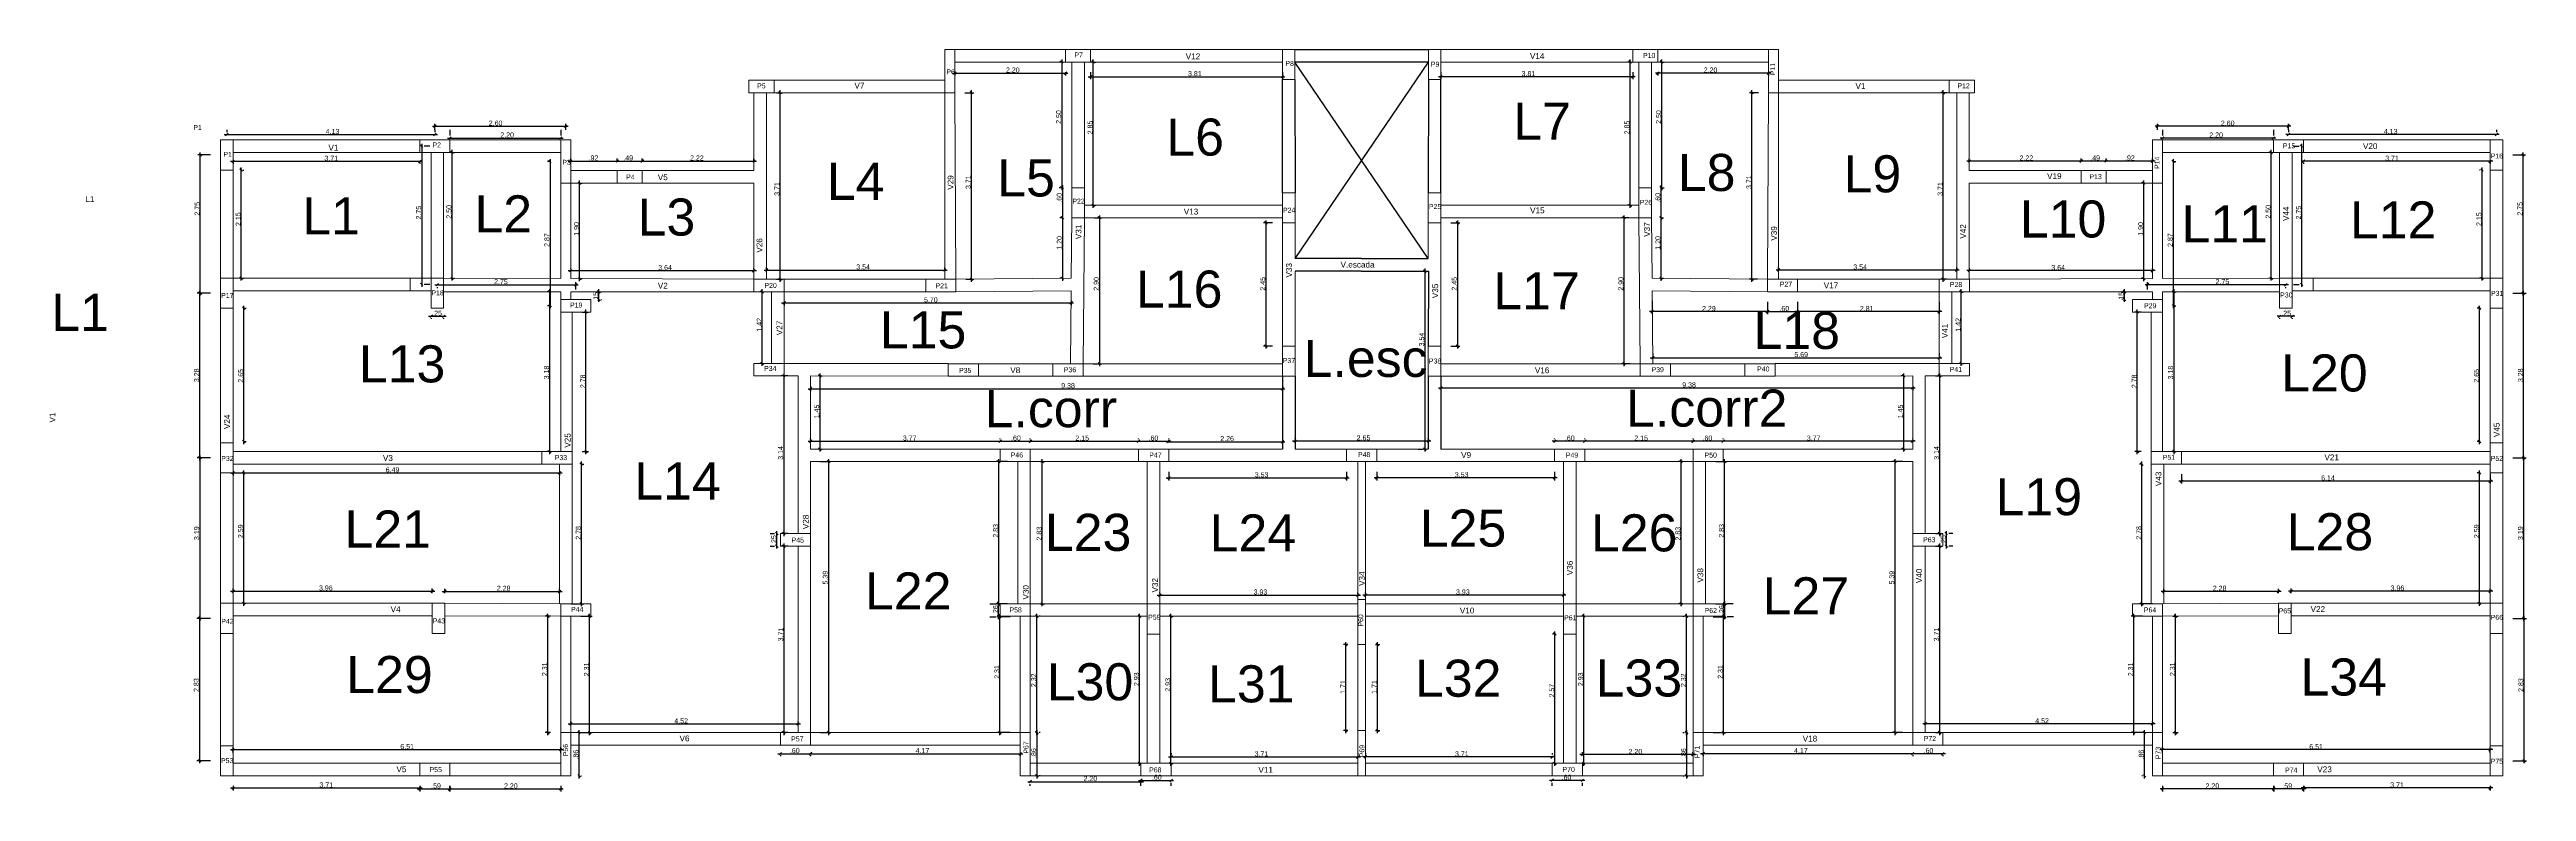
# Model space of a CAD drawing. Header units: millimetres. Extents: x 2878 to 6301, y 540 to 1980.
# Drawn here: x 2906.81 to 2956.03, y 707.27 to 722.04 of the extents above; entities that cross this region are included whole.
import ezdxf

# ---------------------------------------------------------------- set-up
doc = ezdxf.new("R2010")
doc.units = ezdxf.units.MM
doc.header["$LTSCALE"] = 4
for name, color, linetype, lineweight in [('ALVENARIA', 4, 'Continuous', 20), ('COTAS', 35, 'Continuous', 5), ('ESTRUTURA', 4, 'Continuous', 25), ('PILAR', 1, 'Continuous', 5)]:
    doc.layers.add(name, color=color, linetype=linetype, lineweight=lineweight)
doc.styles.get("Standard").update_dxf_attribs({"font": 'arial.ttf'})
doc.dimstyles.new('ISO-25', dxfattribs={"dimscale": 0, "dimtxt": 0.1, "dimasz": 0.05, "dimexe": 0.05, "dimexo": 0.2, "dimgap": 0.01, "dimtad": 1, "dimzin": 4, "dimdsep": 46, "dimtxsty": 'Standard', "dimblk": 'OBLIQUE', "dimcen": 0.1, "dimdle": 0.05, "dimclrt": 256, "dimadec": 0, "dimazin": 0, "dimtfac": 1, "dimtix": 1, "dimtofl": 0, "dimtmove": 0, "dimatfit": 3, "dimfxl": 1, "dimtfillclr": 256, "dimarcsym": 0})

# ---------------------------------------------------------------- blocks, each defined once
blk = doc.blocks.new('PILAR')
at = {"layer": 'PILAR', "ltscale": 0.01}
blk.add_lwpolyline([(-0.15, 0), (0.1, 0), (0.1, -0.6), (-0.15, -0.6)], close=True, dxfattribs=at)
blk = doc.blocks.new('_Oblique')
at = {"color": 0, "linetype": 'ByBlock', "lineweight": -2}
blk.add_line((-0.5, -0.5), (0.5, 0.5), dxfattribs=at)
blk = doc.blocks.new('*D319')
at = {"layer": 'COTAS', "color": 0, "lineweight": -2, "transparency": 16777216}
for p, q in [((2916.771, 719.806), (2916.71, 719.806)), ((2916.76, 719.856), (2916.76, 716.887)), ((2916.771, 716.937), (2916.71, 716.937))]:
    blk.add_line(p, q, dxfattribs=at)
at = {"layer": 'Defpoints', "color": 0, "transparency": 16777216}
for p in [(2916.971, 719.806), (2916.76, 716.937), (2916.971, 716.937)]:
    blk.add_point(p, dxfattribs=at)
at = {"layer": 'COTAS', "color": 0, "lineweight": -2, "transparency": 16777216, "xscale": 0.05, "yscale": 0.05, "zscale": 0.05}
for p, rotation in [((2916.76, 719.806), 90), ((2916.76, 716.937), 270)]:
    blk.add_blockref('_Oblique', p, dxfattribs=dict(at, rotation=rotation))
at = {"layer": 'COTAS', "transparency": 16777216, "insert": (2916.698, 718.244), "char_height": 0.1, "attachment_point": 5, "rotation": 90}
blk.add_mtext('2.87', dxfattribs=at)
blk = doc.blocks.new('*D320')
at = {"layer": 'COTAS', "color": 0, "lineweight": -2, "transparency": 16777216}
for p, q in [((2914.471, 717.356), (2917.321, 717.356)), ((2914.521, 717.287), (2914.521, 717.306)), ((2917.271, 717.262), (2917.271, 717.406))]:
    blk.add_line(p, q, dxfattribs=at)
at = {"layer": 'Defpoints', "color": 0, "transparency": 16777216}
for p in [(2914.521, 717.487), (2917.271, 717.356), (2917.271, 717.062)]:
    blk.add_point(p, dxfattribs=at)
at = {"layer": 'COTAS', "color": 0, "lineweight": -2, "transparency": 16777216, "xscale": 0.05, "yscale": 0.05, "zscale": 0.05, "rotation": 180}
blk.add_blockref('_Oblique', (2914.521, 717.356), dxfattribs=at)
at = {"layer": 'COTAS', "color": 0, "lineweight": -2, "transparency": 16777216, "xscale": 0.05, "yscale": 0.05, "zscale": 0.05}
blk.add_blockref('_Oblique', (2917.271, 717.356), dxfattribs=at)
at = {"layer": 'COTAS', "transparency": 16777216, "insert": (2915.784, 717.417), "char_height": 0.1, "attachment_point": 5}
blk.add_mtext('2.75', dxfattribs=at)
blk = doc.blocks.new('*D323')
at = {"layer": 'ALVENARIA', "color": 0, "lineweight": -2, "transparency": 16777216}
for p, q in [((2910.011, 719.937), (2909.76, 719.937)), ((2909.81, 717.137), (2909.81, 719.987)), ((2910.011, 717.187), (2909.76, 717.187))]:
    blk.add_line(p, q, dxfattribs=at)
at = {"layer": 'Defpoints', "color": 0, "transparency": 16777216}
for p in [(2909.81, 719.937), (2910.211, 719.937), (2910.211, 717.187)]:
    blk.add_point(p, dxfattribs=at)
at = {"layer": 'ALVENARIA', "color": 0, "lineweight": -2, "transparency": 16777216, "xscale": 0.05, "yscale": 0.05, "zscale": 0.05}
for p, rotation in [((2909.81, 719.937), 90), ((2909.81, 717.187), 270)]:
    blk.add_blockref('_Oblique', p, dxfattribs=dict(at, rotation=rotation))
at = {"layer": 'ALVENARIA', "transparency": 16777216, "insert": (2909.749, 718.867), "char_height": 0.1, "attachment_point": 5, "rotation": 90}
blk.add_mtext('2.75', dxfattribs=at)
blk = doc.blocks.new('*D324')
at = {"layer": 'ALVENARIA', "color": 0, "lineweight": -2, "transparency": 16777216}
for p, q in [((2910.411, 719.811), (2914.221, 719.811)), ((2910.461, 719.787), (2910.461, 719.761)), ((2914.171, 719.787), (2914.171, 719.761))]:
    blk.add_line(p, q, dxfattribs=at)
at = {"layer": 'Defpoints', "color": 0, "transparency": 16777216}
for p in [(2910.461, 719.987), (2914.171, 719.987), (2914.171, 719.811)]:
    blk.add_point(p, dxfattribs=at)
at = {"layer": 'ALVENARIA', "color": 0, "lineweight": -2, "transparency": 16777216, "xscale": 0.05, "yscale": 0.05, "zscale": 0.05, "rotation": 180}
blk.add_blockref('_Oblique', (2910.461, 719.811), dxfattribs=at)
at = {"layer": 'ALVENARIA', "color": 0, "lineweight": -2, "transparency": 16777216, "xscale": 0.05, "yscale": 0.05, "zscale": 0.05}
blk.add_blockref('_Oblique', (2914.171, 719.811), dxfattribs=at)
at = {"layer": 'ALVENARIA', "transparency": 16777216, "insert": (2912.413, 719.872), "char_height": 0.1, "attachment_point": 5}
blk.add_mtext('3.71', dxfattribs=at)
blk = doc.blocks.new('*D325')
at = {"layer": 'ALVENARIA', "color": 0, "lineweight": -2, "transparency": 16777216}
for p, q in [((2910.624, 717.437), (2910.624, 719.687)), ((2910.661, 719.637), (2910.674, 719.637)), ((2910.661, 717.487), (2910.674, 717.487))]:
    blk.add_line(p, q, dxfattribs=at)
at = {"layer": 'Defpoints', "color": 0, "transparency": 16777216}
for p in [(2910.461, 719.637), (2910.624, 719.637), (2910.461, 717.487)]:
    blk.add_point(p, dxfattribs=at)
at = {"layer": 'ALVENARIA', "color": 0, "lineweight": -2, "transparency": 16777216, "xscale": 0.05, "yscale": 0.05, "zscale": 0.05}
for p, rotation in [((2910.624, 719.637), 90), ((2910.624, 717.487), 270)]:
    blk.add_blockref('_Oblique', p, dxfattribs=dict(at, rotation=rotation))
at = {"layer": 'ALVENARIA', "transparency": 16777216, "insert": (2910.563, 718.66), "char_height": 0.1, "attachment_point": 5, "rotation": 90}
blk.add_mtext('2.15', dxfattribs=at)
blk = doc.blocks.new('*D326')
at = {"layer": 'ALVENARIA', "color": 0, "lineweight": -2, "transparency": 16777216}
for p, q in [((2910.286, 720.343), (2914.521, 720.343)), ((2910.336, 720.437), (2910.336, 720.393)), ((2914.471, 720.437), (2914.471, 720.393))]:
    blk.add_line(p, q, dxfattribs=at)
at = {"layer": 'Defpoints', "color": 0, "transparency": 16777216}
for p in [(2910.336, 720.237), (2914.471, 720.343), (2914.471, 720.237)]:
    blk.add_point(p, dxfattribs=at)
at = {"layer": 'ALVENARIA', "color": 0, "lineweight": -2, "transparency": 16777216, "xscale": 0.05, "yscale": 0.05, "zscale": 0.05, "rotation": 180}
blk.add_blockref('_Oblique', (2910.336, 720.343), dxfattribs=at)
at = {"layer": 'ALVENARIA', "color": 0, "lineweight": -2, "transparency": 16777216, "xscale": 0.05, "yscale": 0.05, "zscale": 0.05}
blk.add_blockref('_Oblique', (2914.471, 720.343), dxfattribs=at)
at = {"layer": 'ALVENARIA', "transparency": 16777216, "insert": (2912.439, 720.405), "char_height": 0.1, "attachment_point": 5}
blk.add_mtext('4.13', dxfattribs=at)
blk = doc.blocks.new('*D327')
at = {"layer": 'ALVENARIA', "color": 0, "lineweight": -2, "transparency": 16777216}
for p, q in [((2914.209, 720.162), (2914.209, 717.313)), ((2914.371, 720.112), (2914.259, 720.112)), ((2914.371, 717.363), (2914.259, 717.363))]:
    blk.add_line(p, q, dxfattribs=at)
at = {"layer": 'Defpoints', "color": 0, "transparency": 16777216}
for p in [(2914.171, 720.112), (2914.171, 717.363), (2914.209, 717.363)]:
    blk.add_point(p, dxfattribs=at)
at = {"layer": 'ALVENARIA', "color": 0, "lineweight": -2, "transparency": 16777216, "xscale": 0.05, "yscale": 0.05, "zscale": 0.05}
for p, rotation in [((2914.209, 720.112), 90), ((2914.209, 717.363), 270)]:
    blk.add_blockref('_Oblique', p, dxfattribs=dict(at, rotation=rotation))
at = {"layer": 'ALVENARIA', "transparency": 16777216, "insert": (2914.148, 718.79), "char_height": 0.1, "attachment_point": 5, "rotation": 90}
blk.add_mtext('2.75', dxfattribs=at)
blk = doc.blocks.new('*D328')
at = {"layer": 'ALVENARIA', "color": 0, "lineweight": -2, "transparency": 16777216}
for p, q in [((2914.812, 717.437), (2914.812, 720.037)), ((2914.846, 719.987), (2914.862, 719.987)), ((2914.846, 717.487), (2914.862, 717.487))]:
    blk.add_line(p, q, dxfattribs=at)
at = {"layer": 'Defpoints', "color": 0, "transparency": 16777216}
for p in [(2914.646, 719.987), (2914.812, 719.987), (2914.646, 717.487)]:
    blk.add_point(p, dxfattribs=at)
at = {"layer": 'ALVENARIA', "color": 0, "lineweight": -2, "transparency": 16777216, "xscale": 0.05, "yscale": 0.05, "zscale": 0.05}
for p, rotation in [((2914.812, 719.987), 90), ((2914.812, 717.487), 270)]:
    blk.add_blockref('_Oblique', p, dxfattribs=dict(at, rotation=rotation))
at = {"layer": 'ALVENARIA', "transparency": 16777216, "insert": (2914.751, 718.807), "char_height": 0.1, "attachment_point": 5, "rotation": 90}
blk.add_mtext('2.50', dxfattribs=at)
blk = doc.blocks.new('*D329')
at = {"layer": 'COTAS', "color": 0, "lineweight": -2, "transparency": 16777216}
for p, q in [((2914.471, 720.437), (2914.471, 720.559)), ((2917.071, 720.436), (2917.071, 720.559)), ((2914.421, 720.509), (2917.121, 720.509))]:
    blk.add_line(p, q, dxfattribs=at)
at = {"layer": 'Defpoints', "color": 0, "transparency": 16777216}
for p in [(2914.471, 720.237), (2917.071, 720.509), (2917.071, 720.236)]:
    blk.add_point(p, dxfattribs=at)
at = {"layer": 'COTAS', "color": 0, "lineweight": -2, "transparency": 16777216, "xscale": 0.05, "yscale": 0.05, "zscale": 0.05, "rotation": 180}
blk.add_blockref('_Oblique', (2914.471, 720.509), dxfattribs=at)
at = {"layer": 'COTAS', "color": 0, "lineweight": -2, "transparency": 16777216, "xscale": 0.05, "yscale": 0.05, "zscale": 0.05}
blk.add_blockref('_Oblique', (2917.071, 720.509), dxfattribs=at)
at = {"layer": 'COTAS', "transparency": 16777216, "insert": (2915.678, 720.57), "char_height": 0.1, "attachment_point": 5}
blk.add_mtext('2.60', dxfattribs=at)
blk = doc.blocks.new('*D330')
at = {"layer": 'COTAS', "color": 0, "lineweight": -2, "transparency": 16777216}
for p, q in [((2914.721, 720.274), (2917.021, 720.274)), ((2914.771, 720.437), (2914.771, 720.324)), ((2916.971, 720.436), (2916.971, 720.324))]:
    blk.add_line(p, q, dxfattribs=at)
at = {"layer": 'Defpoints', "color": 0, "transparency": 16777216}
for p in [(2914.771, 720.237), (2916.971, 720.274), (2916.971, 720.236)]:
    blk.add_point(p, dxfattribs=at)
at = {"layer": 'COTAS', "color": 0, "lineweight": -2, "transparency": 16777216, "xscale": 0.05, "yscale": 0.05, "zscale": 0.05, "rotation": 180}
blk.add_blockref('_Oblique', (2914.771, 720.274), dxfattribs=at)
at = {"layer": 'COTAS', "color": 0, "lineweight": -2, "transparency": 16777216, "xscale": 0.05, "yscale": 0.05, "zscale": 0.05}
blk.add_blockref('_Oblique', (2916.971, 720.274), dxfattribs=at)
at = {"layer": 'COTAS', "transparency": 16777216, "insert": (2915.908, 720.335), "char_height": 0.1, "attachment_point": 5}
blk.add_mtext('2.20', dxfattribs=at)
blk = doc.blocks.new('*D331')
at = {"layer": 'COTAS', "color": 0, "lineweight": -2, "transparency": 16777216}
for p, q in [((2910.011, 717.187), (2909.748, 717.187)), ((2909.798, 713.861), (2909.798, 717.237)), ((2910.011, 713.911), (2909.748, 713.911))]:
    blk.add_line(p, q, dxfattribs=at)
at = {"layer": 'Defpoints', "color": 0, "transparency": 16777216}
for p in [(2909.798, 717.187), (2910.211, 717.187), (2910.211, 713.911)]:
    blk.add_point(p, dxfattribs=at)
at = {"layer": 'COTAS', "color": 0, "lineweight": -2, "transparency": 16777216, "xscale": 0.05, "yscale": 0.05, "zscale": 0.05}
for p, rotation in [((2909.798, 717.187), 90), ((2909.798, 713.911), 270)]:
    blk.add_blockref('_Oblique', p, dxfattribs=dict(at, rotation=rotation))
at = {"layer": 'COTAS', "transparency": 16777216, "insert": (2909.737, 715.554), "char_height": 0.1, "attachment_point": 5, "rotation": 90}
blk.add_mtext('3.28', dxfattribs=at)
blk = doc.blocks.new('*D332')
at = {"layer": 'COTAS', "color": 0, "lineweight": -2, "transparency": 16777216}
for p, q in [((2910.661, 716.887), (2910.724, 716.887)), ((2910.674, 714.186), (2910.674, 716.937)), ((2910.661, 714.236), (2910.724, 714.236))]:
    blk.add_line(p, q, dxfattribs=at)
at = {"layer": 'Defpoints', "color": 0, "transparency": 16777216}
for p in [(2910.461, 716.887), (2910.674, 716.887), (2910.461, 714.236)]:
    blk.add_point(p, dxfattribs=at)
at = {"layer": 'COTAS', "color": 0, "lineweight": -2, "transparency": 16777216, "xscale": 0.05, "yscale": 0.05, "zscale": 0.05}
for p, rotation in [((2910.674, 716.887), 90), ((2910.674, 714.236), 270)]:
    blk.add_blockref('_Oblique', p, dxfattribs=dict(at, rotation=rotation))
at = {"layer": 'COTAS', "transparency": 16777216, "insert": (2910.613, 715.543), "char_height": 0.1, "attachment_point": 5, "rotation": 90}
blk.add_mtext('2.65', dxfattribs=at)
blk = doc.blocks.new('*D333')
at = {"layer": 'COTAS', "color": 0, "lineweight": -2, "transparency": 16777216}
for p, q in [((2914.346, 716.727), (2914.696, 716.727)), ((2914.396, 716.687), (2914.396, 716.677)), ((2914.646, 716.687), (2914.646, 716.677))]:
    blk.add_line(p, q, dxfattribs=at)
at = {"layer": 'Defpoints', "color": 0, "transparency": 16777216}
for p in [(2914.396, 716.887), (2914.646, 716.887), (2914.646, 716.727)]:
    blk.add_point(p, dxfattribs=at)
at = {"layer": 'COTAS', "color": 0, "lineweight": -2, "transparency": 16777216, "xscale": 0.05, "yscale": 0.05, "zscale": 0.05, "rotation": 180}
blk.add_blockref('_Oblique', (2914.396, 716.727), dxfattribs=at)
at = {"layer": 'COTAS', "color": 0, "lineweight": -2, "transparency": 16777216, "xscale": 0.05, "yscale": 0.05, "zscale": 0.05}
blk.add_blockref('_Oblique', (2914.646, 716.727), dxfattribs=at)
at = {"layer": 'COTAS', "transparency": 16777216, "insert": (2914.515, 716.788), "char_height": 0.1, "attachment_point": 5}
blk.add_mtext('.25', dxfattribs=at)
blk = doc.blocks.new('*D334')
at = {"layer": 'COTAS', "color": 0, "lineweight": -2, "transparency": 16777216}
for p, q in [((2910.011, 713.911), (2909.749, 713.911)), ((2909.799, 713.961), (2909.799, 710.667)), ((2910.011, 710.717), (2909.749, 710.717))]:
    blk.add_line(p, q, dxfattribs=at)
at = {"layer": 'Defpoints', "color": 0, "transparency": 16777216}
for p in [(2910.211, 713.911), (2909.799, 710.717), (2910.211, 710.717)]:
    blk.add_point(p, dxfattribs=at)
at = {"layer": 'COTAS', "color": 0, "lineweight": -2, "transparency": 16777216, "xscale": 0.05, "yscale": 0.05, "zscale": 0.05}
for p, rotation in [((2909.799, 713.911), 90), ((2909.799, 710.717), 270)]:
    blk.add_blockref('_Oblique', p, dxfattribs=dict(at, rotation=rotation))
at = {"layer": 'COTAS', "transparency": 16777216, "insert": (2909.738, 712.412), "char_height": 0.1, "attachment_point": 5, "rotation": 90}
blk.add_mtext('3.19', dxfattribs=at)
blk = doc.blocks.new('*D335')
at = {"layer": 'COTAS', "color": 0, "lineweight": -2, "transparency": 16777216}
for p, q in [((2910.411, 711.26), (2914.469, 711.26)), ((2910.461, 711.217), (2910.461, 711.31)), ((2914.419, 711.22), (2914.419, 711.31))]:
    blk.add_line(p, q, dxfattribs=at)
at = {"layer": 'Defpoints', "color": 0, "transparency": 16777216}
for p in [(2914.419, 711.26), (2910.461, 711.017), (2914.419, 711.02)]:
    blk.add_point(p, dxfattribs=at)
at = {"layer": 'COTAS', "color": 0, "lineweight": -2, "transparency": 16777216, "xscale": 0.05, "yscale": 0.05, "zscale": 0.05, "rotation": 180}
blk.add_blockref('_Oblique', (2910.461, 711.26), dxfattribs=at)
at = {"layer": 'COTAS', "color": 0, "lineweight": -2, "transparency": 16777216, "xscale": 0.05, "yscale": 0.05, "zscale": 0.05}
blk.add_blockref('_Oblique', (2914.419, 711.26), dxfattribs=at)
at = {"layer": 'COTAS', "transparency": 16777216, "insert": (2912.305, 711.321), "char_height": 0.1, "attachment_point": 5}
blk.add_mtext('3.96', dxfattribs=at)
blk = doc.blocks.new('*D336')
at = {"layer": 'COTAS', "color": 0, "lineweight": -2, "transparency": 16777216}
for p, q in [((2914.619, 711.255), (2916.999, 711.255)), ((2914.669, 711.22), (2914.669, 711.305)), ((2916.949, 711.21), (2916.949, 711.305))]:
    blk.add_line(p, q, dxfattribs=at)
at = {"layer": 'Defpoints', "color": 0, "transparency": 16777216}
for p in [(2916.949, 711.255), (2914.669, 711.02), (2916.949, 711.01)]:
    blk.add_point(p, dxfattribs=at)
at = {"layer": 'COTAS', "color": 0, "lineweight": -2, "transparency": 16777216, "xscale": 0.05, "yscale": 0.05, "zscale": 0.05, "rotation": 180}
blk.add_blockref('_Oblique', (2914.669, 711.255), dxfattribs=at)
at = {"layer": 'COTAS', "color": 0, "lineweight": -2, "transparency": 16777216, "xscale": 0.05, "yscale": 0.05, "zscale": 0.05}
blk.add_blockref('_Oblique', (2916.949, 711.255), dxfattribs=at)
at = {"layer": 'COTAS', "transparency": 16777216, "insert": (2915.838, 711.316), "char_height": 0.1, "attachment_point": 5}
blk.add_mtext('2.28', dxfattribs=at)
blk = doc.blocks.new('*D337')
at = {"layer": 'COTAS', "color": 0, "lineweight": -2, "transparency": 16777216}
for p, q in [((2910.411, 708.106), (2917.021, 708.106)), ((2910.461, 708.035), (2910.461, 708.156)), ((2916.971, 708.035), (2916.971, 708.156))]:
    blk.add_line(p, q, dxfattribs=at)
at = {"layer": 'Defpoints', "color": 0, "transparency": 16777216}
for p in [(2910.461, 707.835), (2916.971, 708.106), (2916.971, 707.835)]:
    blk.add_point(p, dxfattribs=at)
at = {"layer": 'COTAS', "color": 0, "lineweight": -2, "transparency": 16777216, "xscale": 0.05, "yscale": 0.05, "zscale": 0.05, "rotation": 180}
blk.add_blockref('_Oblique', (2910.461, 708.106), dxfattribs=at)
at = {"layer": 'COTAS', "color": 0, "lineweight": -2, "transparency": 16777216, "xscale": 0.05, "yscale": 0.05, "zscale": 0.05}
blk.add_blockref('_Oblique', (2916.971, 708.106), dxfattribs=at)
at = {"layer": 'COTAS', "transparency": 16777216, "insert": (2913.921, 708.167), "char_height": 0.1, "attachment_point": 5}
blk.add_mtext('6.51', dxfattribs=at)
blk = doc.blocks.new('*D338')
at = {"layer": 'COTAS', "color": 0, "lineweight": -2, "transparency": 16777216}
for p, q in [((2910.411, 707.343), (2914.221, 707.343)), ((2910.461, 707.385), (2910.461, 707.293)), ((2914.171, 707.385), (2914.171, 707.293))]:
    blk.add_line(p, q, dxfattribs=at)
at = {"layer": 'Defpoints', "color": 0, "transparency": 16777216}
for p in [(2910.461, 707.585), (2914.171, 707.585), (2914.171, 707.343)]:
    blk.add_point(p, dxfattribs=at)
at = {"layer": 'COTAS', "color": 0, "lineweight": -2, "transparency": 16777216, "xscale": 0.05, "yscale": 0.05, "zscale": 0.05, "rotation": 180}
blk.add_blockref('_Oblique', (2910.461, 707.343), dxfattribs=at)
at = {"layer": 'COTAS', "color": 0, "lineweight": -2, "transparency": 16777216, "xscale": 0.05, "yscale": 0.05, "zscale": 0.05}
blk.add_blockref('_Oblique', (2914.171, 707.343), dxfattribs=at)
at = {"layer": 'COTAS', "transparency": 16777216, "insert": (2912.313, 707.404), "char_height": 0.1, "attachment_point": 5}
blk.add_mtext('3.71', dxfattribs=at)
blk = doc.blocks.new('*D339')
at = {"layer": 'COTAS', "color": 0, "lineweight": -2, "transparency": 16777216}
for p, q in [((2914.721, 707.323), (2917.021, 707.323)), ((2914.771, 707.385), (2914.771, 707.273)), ((2916.971, 707.385), (2916.971, 707.273))]:
    blk.add_line(p, q, dxfattribs=at)
at = {"layer": 'Defpoints', "color": 0, "transparency": 16777216}
for p in [(2914.771, 707.585), (2916.971, 707.585), (2916.971, 707.323)]:
    blk.add_point(p, dxfattribs=at)
at = {"layer": 'COTAS', "color": 0, "lineweight": -2, "transparency": 16777216, "xscale": 0.05, "yscale": 0.05, "zscale": 0.05, "rotation": 180}
blk.add_blockref('_Oblique', (2914.771, 707.323), dxfattribs=at)
at = {"layer": 'COTAS', "color": 0, "lineweight": -2, "transparency": 16777216, "xscale": 0.05, "yscale": 0.05, "zscale": 0.05}
blk.add_blockref('_Oblique', (2916.971, 707.323), dxfattribs=at)
at = {"layer": 'COTAS', "transparency": 16777216, "insert": (2915.982, 707.384), "char_height": 0.1, "attachment_point": 5}
blk.add_mtext('2.20', dxfattribs=at)
blk = doc.blocks.new('*D340')
at = {"layer": 'COTAS', "color": 0, "lineweight": -2, "transparency": 16777216}
for p, q in [((2914.121, 707.323), (2914.811, 707.323)), ((2914.171, 707.385), (2914.171, 707.273)), ((2914.761, 707.385), (2914.761, 707.273))]:
    blk.add_line(p, q, dxfattribs=at)
at = {"layer": 'Defpoints', "color": 0, "transparency": 16777216}
for p in [(2914.171, 707.585), (2914.761, 707.585), (2914.761, 707.323)]:
    blk.add_point(p, dxfattribs=at)
at = {"layer": 'COTAS', "color": 0, "lineweight": -2, "transparency": 16777216, "xscale": 0.05, "yscale": 0.05, "zscale": 0.05, "rotation": 180}
blk.add_blockref('_Oblique', (2914.171, 707.323), dxfattribs=at)
at = {"layer": 'COTAS', "color": 0, "lineweight": -2, "transparency": 16777216, "xscale": 0.05, "yscale": 0.05, "zscale": 0.05}
blk.add_blockref('_Oblique', (2914.761, 707.323), dxfattribs=at)
at = {"layer": 'COTAS', "transparency": 16777216, "insert": (2914.494, 707.384), "char_height": 0.1, "attachment_point": 5}
blk.add_mtext('.59', dxfattribs=at)
blk = doc.blocks.new('*D341')
at = {"layer": 'COTAS', "color": 0, "lineweight": -2, "transparency": 16777216}
for p, q in [((2910.011, 710.717), (2909.742, 710.717)), ((2909.792, 710.767), (2909.792, 707.835)), ((2910.011, 707.885), (2909.742, 707.885))]:
    blk.add_line(p, q, dxfattribs=at)
at = {"layer": 'Defpoints', "color": 0, "transparency": 16777216}
for p in [(2910.211, 710.717), (2909.792, 707.885), (2910.211, 707.885)]:
    blk.add_point(p, dxfattribs=at)
at = {"layer": 'COTAS', "color": 0, "lineweight": -2, "transparency": 16777216, "xscale": 0.05, "yscale": 0.05, "zscale": 0.05}
for p, rotation in [((2909.792, 710.717), 90), ((2909.792, 707.885), 270)]:
    blk.add_blockref('_Oblique', p, dxfattribs=dict(at, rotation=rotation))
at = {"layer": 'COTAS', "transparency": 16777216, "insert": (2909.73, 709.39), "char_height": 0.1, "attachment_point": 5, "rotation": 90}
blk.add_mtext('2.83', dxfattribs=at)
blk = doc.blocks.new('*D342')
at = {"layer": 'COTAS', "color": 0, "lineweight": -2, "transparency": 16777216}
for p, q in [((2917.371, 710.76), (2917.595, 710.76)), ((2917.545, 708.395), (2917.545, 710.81)), ((2917.371, 708.445), (2917.595, 708.445))]:
    blk.add_line(p, q, dxfattribs=at)
at = {"layer": 'Defpoints', "color": 0, "transparency": 16777216}
for p in [(2917.171, 710.76), (2917.545, 710.76), (2917.171, 708.445)]:
    blk.add_point(p, dxfattribs=at)
at = {"layer": 'COTAS', "color": 0, "lineweight": -2, "transparency": 16777216, "xscale": 0.05, "yscale": 0.05, "zscale": 0.05}
for p, rotation in [((2917.545, 710.76), 90), ((2917.545, 708.445), 270)]:
    blk.add_blockref('_Oblique', p, dxfattribs=dict(at, rotation=rotation))
at = {"layer": 'COTAS', "transparency": 16777216, "insert": (2917.484, 709.702), "char_height": 0.1, "attachment_point": 5, "rotation": 90}
blk.add_mtext('2.31', dxfattribs=at)
blk = doc.blocks.new('*D343')
at = {"layer": 'COTAS', "color": 0, "lineweight": -2, "transparency": 16777216}
for p, q in [((2917.335, 708.495), (2917.335, 707.535)), ((2917.371, 708.445), (2917.385, 708.445)), ((2917.371, 707.585), (2917.385, 707.585))]:
    blk.add_line(p, q, dxfattribs=at)
at = {"layer": 'Defpoints', "color": 0, "transparency": 16777216}
for p in [(2917.171, 708.445), (2917.171, 707.585), (2917.335, 707.585)]:
    blk.add_point(p, dxfattribs=at)
at = {"layer": 'COTAS', "color": 0, "lineweight": -2, "transparency": 16777216, "xscale": 0.05, "yscale": 0.05, "zscale": 0.05}
for p, rotation in [((2917.335, 708.445), 90), ((2917.335, 707.585), 270)]:
    blk.add_blockref('_Oblique', p, dxfattribs=dict(at, rotation=rotation))
at = {"layer": 'COTAS', "transparency": 16777216, "insert": (2917.274, 708.007), "char_height": 0.1, "attachment_point": 5, "rotation": 90}
blk.add_mtext('.86', dxfattribs=at)
blk = doc.blocks.new('*D344')
at = {"layer": 'COTAS', "color": 0, "lineweight": -2, "transparency": 16777216}
for p, q in [((2916.771, 710.76), (2916.665, 710.76)), ((2916.715, 708.395), (2916.715, 710.81)), ((2916.771, 708.445), (2916.665, 708.445))]:
    blk.add_line(p, q, dxfattribs=at)
at = {"layer": 'Defpoints', "color": 0, "transparency": 16777216}
for p in [(2916.715, 710.76), (2916.971, 710.76), (2916.971, 708.445)]:
    blk.add_point(p, dxfattribs=at)
at = {"layer": 'COTAS', "color": 0, "lineweight": -2, "transparency": 16777216, "xscale": 0.05, "yscale": 0.05, "zscale": 0.05}
for p, rotation in [((2916.715, 710.76), 90), ((2916.715, 708.445), 270)]:
    blk.add_blockref('_Oblique', p, dxfattribs=dict(at, rotation=rotation))
at = {"layer": 'COTAS', "transparency": 16777216, "insert": (2916.654, 709.705), "char_height": 0.1, "attachment_point": 5, "rotation": 90}
blk.add_mtext('2.31', dxfattribs=at)
blk = doc.blocks.new('*D345')
at = {"layer": 'COTAS', "color": 0, "lineweight": -2, "transparency": 16777216}
for p, q in [((2910.661, 713.611), (2910.722, 713.611)), ((2910.672, 710.967), (2910.672, 713.661)), ((2910.661, 711.017), (2910.722, 711.017))]:
    blk.add_line(p, q, dxfattribs=at)
at = {"layer": 'Defpoints', "color": 0, "transparency": 16777216}
for p in [(2910.461, 713.611), (2910.672, 713.611), (2910.461, 711.017)]:
    blk.add_point(p, dxfattribs=at)
at = {"layer": 'COTAS', "color": 0, "lineweight": -2, "transparency": 16777216, "xscale": 0.05, "yscale": 0.05, "zscale": 0.05}
for p, rotation in [((2910.672, 713.611), 90), ((2910.672, 711.017), 270)]:
    blk.add_blockref('_Oblique', p, dxfattribs=dict(at, rotation=rotation))
at = {"layer": 'COTAS', "transparency": 16777216, "insert": (2910.611, 712.451), "char_height": 0.1, "attachment_point": 5, "rotation": 90}
blk.add_mtext('2.59', dxfattribs=at)
blk = doc.blocks.new('*D346')
at = {"layer": 'COTAS', "color": 0, "lineweight": -2, "transparency": 16777216}
for p, q in [((2917.383, 710.96), (2917.383, 713.836)), ((2917.399, 713.786), (2917.433, 713.786)), ((2917.171, 711.01), (2917.433, 711.01))]:
    blk.add_line(p, q, dxfattribs=at)
at = {"layer": 'Defpoints', "color": 0, "transparency": 16777216}
for p in [(2917.199, 713.786), (2917.383, 713.786), (2916.971, 711.01)]:
    blk.add_point(p, dxfattribs=at)
at = {"layer": 'COTAS', "color": 0, "lineweight": -2, "transparency": 16777216, "xscale": 0.05, "yscale": 0.05, "zscale": 0.05}
for p, rotation in [((2917.383, 713.786), 90), ((2917.383, 711.01), 270)]:
    blk.add_blockref('_Oblique', p, dxfattribs=dict(at, rotation=rotation))
at = {"layer": 'COTAS', "transparency": 16777216, "insert": (2917.322, 712.418), "char_height": 0.1, "attachment_point": 5, "rotation": 90}
blk.add_mtext('2.78', dxfattribs=at)
blk = doc.blocks.new('*D347')
at = {"layer": 'COTAS', "color": 0, "lineweight": -2, "transparency": 16777216}
for p, q in [((2917.399, 716.812), (2917.524, 716.812)), ((2917.474, 713.986), (2917.474, 716.862)), ((2917.399, 714.036), (2917.524, 714.036))]:
    blk.add_line(p, q, dxfattribs=at)
at = {"layer": 'Defpoints', "color": 0, "transparency": 16777216}
for p in [(2917.199, 716.812), (2917.474, 716.812), (2917.199, 714.036)]:
    blk.add_point(p, dxfattribs=at)
at = {"layer": 'COTAS', "color": 0, "lineweight": -2, "transparency": 16777216, "xscale": 0.05, "yscale": 0.05, "zscale": 0.05}
for p, rotation in [((2917.474, 716.812), 90), ((2917.474, 714.036), 270)]:
    blk.add_blockref('_Oblique', p, dxfattribs=dict(at, rotation=rotation))
at = {"layer": 'COTAS', "transparency": 16777216, "insert": (2917.413, 715.433), "char_height": 0.1, "attachment_point": 5, "rotation": 90}
blk.add_mtext('2.78', dxfattribs=at)
blk = doc.blocks.new('*D348')
at = {"layer": 'COTAS', "color": 0, "lineweight": -2, "transparency": 16777216}
for p, q in [((2917.73, 717.012), (2917.73, 717.265)), ((2917.771, 717.215), (2917.78, 717.215)), ((2917.771, 717.062), (2917.78, 717.062))]:
    blk.add_line(p, q, dxfattribs=at)
at = {"layer": 'Defpoints', "color": 0, "transparency": 16777216}
for p in [(2917.571, 717.215), (2917.73, 717.215), (2917.571, 717.062)]:
    blk.add_point(p, dxfattribs=at)
at = {"layer": 'COTAS', "color": 0, "lineweight": -2, "transparency": 16777216, "xscale": 0.05, "yscale": 0.05, "zscale": 0.05}
for p, rotation in [((2917.73, 717.215), 90), ((2917.73, 717.062), 270)]:
    blk.add_blockref('_Oblique', p, dxfattribs=dict(at, rotation=rotation))
at = {"layer": 'COTAS', "transparency": 16777216, "insert": (2917.669, 717.114), "char_height": 0.1, "attachment_point": 5, "rotation": 90}
blk.add_mtext('.15', dxfattribs=at)
blk = doc.blocks.new('*D349')
at = {"layer": 'COTAS', "color": 0, "lineweight": -2, "transparency": 16777216}
for p, q in [((2916.771, 717.215), (2916.701, 717.215)), ((2916.751, 717.265), (2916.751, 713.986)), ((2916.771, 714.036), (2916.701, 714.036))]:
    blk.add_line(p, q, dxfattribs=at)
at = {"layer": 'Defpoints', "color": 0, "transparency": 16777216}
for p in [(2916.971, 717.215), (2916.751, 714.036), (2916.971, 714.036)]:
    blk.add_point(p, dxfattribs=at)
at = {"layer": 'COTAS', "color": 0, "lineweight": -2, "transparency": 16777216, "xscale": 0.05, "yscale": 0.05, "zscale": 0.05}
for p, rotation in [((2916.751, 717.215), 90), ((2916.751, 714.036), 270)]:
    blk.add_blockref('_Oblique', p, dxfattribs=dict(at, rotation=rotation))
at = {"layer": 'COTAS', "transparency": 16777216, "insert": (2916.69, 715.608), "char_height": 0.1, "attachment_point": 5, "rotation": 90}
blk.add_mtext('3.18', dxfattribs=at)
blk = doc.blocks.new('*D350')
at = {"layer": 'COTAS', "color": 0, "lineweight": -2, "transparency": 16777216}
for p, q in [((2917.347, 717.428), (2917.347, 719.426)), ((2917.371, 719.376), (2917.397, 719.376)), ((2917.371, 717.478), (2917.397, 717.478))]:
    blk.add_line(p, q, dxfattribs=at)
at = {"layer": 'Defpoints', "color": 0, "transparency": 16777216}
for p in [(2917.171, 719.376), (2917.347, 719.376), (2917.171, 717.478)]:
    blk.add_point(p, dxfattribs=at)
at = {"layer": 'COTAS', "color": 0, "lineweight": -2, "transparency": 16777216, "xscale": 0.05, "yscale": 0.05, "zscale": 0.05}
for p, rotation in [((2917.347, 719.376), 90), ((2917.347, 717.478), 270)]:
    blk.add_blockref('_Oblique', p, dxfattribs=dict(at, rotation=rotation))
at = {"layer": 'COTAS', "transparency": 16777216, "insert": (2917.286, 718.466), "char_height": 0.1, "attachment_point": 5, "rotation": 90}
blk.add_mtext('1.90', dxfattribs=at)
blk = doc.blocks.new('*D351')
at = {"layer": 'COTAS', "color": 0, "lineweight": -2, "transparency": 16777216}
for p, q in [((2917.121, 719.816), (2918.146, 719.816)), ((2917.171, 719.826), (2917.171, 719.866)), ((2918.096, 719.826), (2918.096, 719.866))]:
    blk.add_line(p, q, dxfattribs=at)
at = {"layer": 'Defpoints', "color": 0, "transparency": 16777216}
for p in [(2917.171, 719.626), (2918.096, 719.816), (2918.096, 719.626)]:
    blk.add_point(p, dxfattribs=at)
at = {"layer": 'COTAS', "color": 0, "lineweight": -2, "transparency": 16777216, "xscale": 0.05, "yscale": 0.05, "zscale": 0.05, "rotation": 180}
blk.add_blockref('_Oblique', (2917.171, 719.816), dxfattribs=at)
at = {"layer": 'COTAS', "color": 0, "lineweight": -2, "transparency": 16777216, "xscale": 0.05, "yscale": 0.05, "zscale": 0.05}
blk.add_blockref('_Oblique', (2918.096, 719.816), dxfattribs=at)
at = {"layer": 'COTAS', "transparency": 16777216, "insert": (2917.622, 719.878), "char_height": 0.1, "attachment_point": 5}
blk.add_mtext('.92', dxfattribs=at)
blk = doc.blocks.new('*D352')
at = {"layer": 'COTAS', "color": 0, "lineweight": -2, "transparency": 16777216}
for p, q in [((2918.046, 719.816), (2918.641, 719.816)), ((2918.096, 719.826), (2918.096, 719.866)), ((2918.591, 719.826), (2918.591, 719.866))]:
    blk.add_line(p, q, dxfattribs=at)
at = {"layer": 'Defpoints', "color": 0, "transparency": 16777216}
for p in [(2918.096, 719.626), (2918.591, 719.816), (2918.591, 719.626)]:
    blk.add_point(p, dxfattribs=at)
at = {"layer": 'COTAS', "color": 0, "lineweight": -2, "transparency": 16777216, "xscale": 0.05, "yscale": 0.05, "zscale": 0.05, "rotation": 180}
blk.add_blockref('_Oblique', (2918.096, 719.816), dxfattribs=at)
at = {"layer": 'COTAS', "color": 0, "lineweight": -2, "transparency": 16777216, "xscale": 0.05, "yscale": 0.05, "zscale": 0.05}
blk.add_blockref('_Oblique', (2918.591, 719.816), dxfattribs=at)
at = {"layer": 'COTAS', "transparency": 16777216, "insert": (2918.312, 719.878), "char_height": 0.1, "attachment_point": 5}
blk.add_mtext('.49', dxfattribs=at)
blk = doc.blocks.new('*D353')
at = {"layer": 'COTAS', "color": 0, "lineweight": -2, "transparency": 16777216}
for p, q in [((2918.541, 719.816), (2920.862, 719.816)), ((2918.591, 719.826), (2918.591, 719.866)), ((2920.812, 719.826), (2920.812, 719.866))]:
    blk.add_line(p, q, dxfattribs=at)
at = {"layer": 'Defpoints', "color": 0, "transparency": 16777216}
for p in [(2918.591, 719.626), (2920.812, 719.816), (2920.812, 719.626)]:
    blk.add_point(p, dxfattribs=at)
at = {"layer": 'COTAS', "color": 0, "lineweight": -2, "transparency": 16777216, "xscale": 0.05, "yscale": 0.05, "zscale": 0.05, "rotation": 180}
blk.add_blockref('_Oblique', (2918.591, 719.816), dxfattribs=at)
at = {"layer": 'COTAS', "color": 0, "lineweight": -2, "transparency": 16777216, "xscale": 0.05, "yscale": 0.05, "zscale": 0.05}
blk.add_blockref('_Oblique', (2920.812, 719.816), dxfattribs=at)
at = {"layer": 'COTAS', "transparency": 16777216, "insert": (2919.678, 719.877), "char_height": 0.1, "attachment_point": 5}
blk.add_mtext('2.22', dxfattribs=at)
blk = doc.blocks.new('*D354')
at = {"layer": 'COTAS', "color": 0, "lineweight": -2, "transparency": 16777216}
for p, q in [((2917.121, 717.636), (2920.861, 717.636)), ((2917.171, 717.678), (2917.171, 717.686)), ((2920.811, 717.665), (2920.811, 717.686))]:
    blk.add_line(p, q, dxfattribs=at)
at = {"layer": 'Defpoints', "color": 0, "transparency": 16777216}
for p in [(2920.811, 717.636), (2917.171, 717.478), (2920.811, 717.465)]:
    blk.add_point(p, dxfattribs=at)
at = {"layer": 'COTAS', "color": 0, "lineweight": -2, "transparency": 16777216, "xscale": 0.05, "yscale": 0.05, "zscale": 0.05, "rotation": 180}
blk.add_blockref('_Oblique', (2917.171, 717.636), dxfattribs=at)
at = {"layer": 'COTAS', "color": 0, "lineweight": -2, "transparency": 16777216, "xscale": 0.05, "yscale": 0.05, "zscale": 0.05}
blk.add_blockref('_Oblique', (2920.811, 717.636), dxfattribs=at)
at = {"layer": 'COTAS', "transparency": 16777216, "insert": (2919.046, 717.697), "char_height": 0.1, "attachment_point": 5}
blk.add_mtext('3.64', dxfattribs=at)
blk = doc.blocks.new('*D355')
at = {"layer": 'COTAS', "color": 0, "lineweight": -2, "transparency": 16777216}
for p, q in [((2921.262, 721.175), (2921.38, 721.175)), ((2921.33, 717.415), (2921.33, 721.225)), ((2921.262, 717.465), (2921.38, 717.465))]:
    blk.add_line(p, q, dxfattribs=at)
at = {"layer": 'Defpoints', "color": 0, "transparency": 16777216}
for p in [(2921.062, 721.175), (2921.33, 721.175), (2921.062, 717.465)]:
    blk.add_point(p, dxfattribs=at)
at = {"layer": 'COTAS', "color": 0, "lineweight": -2, "transparency": 16777216, "xscale": 0.05, "yscale": 0.05, "zscale": 0.05}
for p, rotation in [((2921.33, 721.175), 90), ((2921.33, 717.465), 270)]:
    blk.add_blockref('_Oblique', p, dxfattribs=dict(at, rotation=rotation))
at = {"layer": 'COTAS', "transparency": 16777216, "insert": (2921.269, 719.26), "char_height": 0.1, "attachment_point": 5, "rotation": 90}
blk.add_mtext('3.71', dxfattribs=at)
blk = doc.blocks.new('*D356')
at = {"layer": 'COTAS', "color": 0, "lineweight": -2, "transparency": 16777216}
for p, q in [((2921.012, 717.648), (2924.652, 717.648)), ((2921.062, 717.665), (2921.062, 717.698)), ((2924.602, 717.666), (2924.602, 717.698))]:
    blk.add_line(p, q, dxfattribs=at)
at = {"layer": 'Defpoints', "color": 0, "transparency": 16777216}
for p in [(2924.602, 717.648), (2921.062, 717.465), (2924.602, 717.466)]:
    blk.add_point(p, dxfattribs=at)
at = {"layer": 'COTAS', "color": 0, "lineweight": -2, "transparency": 16777216, "xscale": 0.05, "yscale": 0.05, "zscale": 0.05, "rotation": 180}
blk.add_blockref('_Oblique', (2921.062, 717.648), dxfattribs=at)
at = {"layer": 'COTAS', "color": 0, "lineweight": -2, "transparency": 16777216, "xscale": 0.05, "yscale": 0.05, "zscale": 0.05}
blk.add_blockref('_Oblique', (2924.602, 717.648), dxfattribs=at)
at = {"layer": 'COTAS', "transparency": 16777216, "insert": (2922.981, 717.709), "char_height": 0.1, "attachment_point": 5}
blk.add_mtext('3.54', dxfattribs=at)
blk = doc.blocks.new('*D357')
at = {"layer": 'COTAS', "color": 0, "lineweight": -2, "transparency": 16777216}
for p, q in [((2925.002, 721.176), (2925.182, 721.176)), ((2925.132, 717.416), (2925.132, 721.226)), ((2925.024, 717.466), (2925.182, 717.466))]:
    blk.add_line(p, q, dxfattribs=at)
at = {"layer": 'Defpoints', "color": 0, "transparency": 16777216}
for p in [(2924.802, 721.176), (2925.132, 721.176), (2924.824, 717.466)]:
    blk.add_point(p, dxfattribs=at)
at = {"layer": 'COTAS', "color": 0, "lineweight": -2, "transparency": 16777216, "xscale": 0.05, "yscale": 0.05, "zscale": 0.05}
for p, rotation in [((2925.132, 721.176), 90), ((2925.132, 717.466), 270)]:
    blk.add_blockref('_Oblique', p, dxfattribs=dict(at, rotation=rotation))
at = {"layer": 'COTAS', "transparency": 16777216, "insert": (2925.07, 719.396), "char_height": 0.1, "attachment_point": 5, "rotation": 90}
blk.add_mtext('3.71', dxfattribs=at)
blk = doc.blocks.new('*D358')
at = {"layer": 'COTAS', "color": 0, "lineweight": -2, "transparency": 16777216}
for p, q in [((2924.752, 721.566), (2927.052, 721.566)), ((2924.802, 721.586), (2924.802, 721.516)), ((2927.002, 721.586), (2927.002, 721.516))]:
    blk.add_line(p, q, dxfattribs=at)
at = {"layer": 'Defpoints', "color": 0, "transparency": 16777216}
for p in [(2924.802, 721.786), (2927.002, 721.786), (2927.002, 721.566)]:
    blk.add_point(p, dxfattribs=at)
at = {"layer": 'COTAS', "color": 0, "lineweight": -2, "transparency": 16777216, "xscale": 0.05, "yscale": 0.05, "zscale": 0.05, "rotation": 180}
blk.add_blockref('_Oblique', (2924.802, 721.566), dxfattribs=at)
at = {"layer": 'COTAS', "color": 0, "lineweight": -2, "transparency": 16777216, "xscale": 0.05, "yscale": 0.05, "zscale": 0.05}
blk.add_blockref('_Oblique', (2927.002, 721.566), dxfattribs=at)
at = {"layer": 'COTAS', "transparency": 16777216, "insert": (2925.955, 721.627), "char_height": 0.1, "attachment_point": 5}
blk.add_mtext('2.20', dxfattribs=at)
blk = doc.blocks.new('*D359')
at = {"layer": 'COTAS', "color": 0, "lineweight": -2, "transparency": 16777216}
for p, q in [((2926.927, 721.786), (2926.877, 721.786)), ((2926.927, 721.836), (2926.927, 719.236)), ((2926.927, 719.286), (2926.877, 719.286))]:
    blk.add_line(p, q, dxfattribs=at)
at = {"layer": 'Defpoints', "color": 0, "transparency": 16777216}
for p in [(2927.127, 721.786), (2926.927, 719.286), (2927.127, 719.286)]:
    blk.add_point(p, dxfattribs=at)
at = {"layer": 'COTAS', "color": 0, "lineweight": -2, "transparency": 16777216, "xscale": 0.05, "yscale": 0.05, "zscale": 0.05}
for p, rotation in [((2926.927, 721.786), 90), ((2926.927, 719.286), 270)]:
    blk.add_blockref('_Oblique', p, dxfattribs=dict(at, rotation=rotation))
at = {"layer": 'COTAS', "transparency": 16777216, "insert": (2926.866, 720.692), "char_height": 0.1, "attachment_point": 5, "rotation": 90}
blk.add_mtext('2.50', dxfattribs=at)
blk = doc.blocks.new('*D360')
at = {"layer": 'COTAS', "color": 0, "lineweight": -2, "transparency": 16777216}
for p, q in [((2926.927, 719.286), (2926.89, 719.286)), ((2926.94, 719.336), (2926.94, 718.636)), ((2926.927, 718.686), (2926.89, 718.686))]:
    blk.add_line(p, q, dxfattribs=at)
at = {"layer": 'Defpoints', "color": 0, "transparency": 16777216}
for p in [(2927.127, 719.286), (2926.94, 718.686), (2927.127, 718.686)]:
    blk.add_point(p, dxfattribs=at)
at = {"layer": 'COTAS', "color": 0, "lineweight": -2, "transparency": 16777216, "xscale": 0.05, "yscale": 0.05, "zscale": 0.05}
for p, rotation in [((2926.94, 719.286), 90), ((2926.94, 718.686), 270)]:
    blk.add_blockref('_Oblique', p, dxfattribs=dict(at, rotation=rotation))
at = {"layer": 'COTAS', "transparency": 16777216, "insert": (2926.879, 719.085), "char_height": 0.1, "attachment_point": 5, "rotation": 90}
blk.add_mtext('.60', dxfattribs=at)
blk = doc.blocks.new('*D361')
at = {"layer": 'COTAS', "color": 0, "lineweight": -2, "transparency": 16777216}
for p, q in [((2926.927, 718.688), (2926.89, 718.688)), ((2926.94, 718.738), (2926.94, 717.433)), ((2926.917, 717.483), (2926.89, 717.483))]:
    blk.add_line(p, q, dxfattribs=at)
at = {"layer": 'Defpoints', "color": 0, "transparency": 16777216}
for p in [(2927.127, 718.688), (2926.94, 717.483), (2927.117, 717.483)]:
    blk.add_point(p, dxfattribs=at)
at = {"layer": 'COTAS', "color": 0, "lineweight": -2, "transparency": 16777216, "xscale": 0.05, "yscale": 0.05, "zscale": 0.05}
for p, rotation in [((2926.94, 718.688), 90), ((2926.94, 717.483), 270)]:
    blk.add_blockref('_Oblique', p, dxfattribs=dict(at, rotation=rotation))
at = {"layer": 'COTAS', "transparency": 16777216, "insert": (2926.879, 718.188), "char_height": 0.1, "attachment_point": 5, "rotation": 90}
blk.add_mtext('1.20', dxfattribs=at)
blk = doc.blocks.new('*D362')
at = {"layer": 'COTAS', "color": 0, "lineweight": -2, "transparency": 16777216}
for p, q in [((2927.577, 718.686), (2927.725, 718.686)), ((2927.675, 718.736), (2927.675, 715.735)), ((2927.552, 715.785), (2927.725, 715.785))]:
    blk.add_line(p, q, dxfattribs=at)
at = {"layer": 'Defpoints', "color": 0, "transparency": 16777216}
for p in [(2927.377, 718.686), (2927.352, 715.785), (2927.675, 715.785)]:
    blk.add_point(p, dxfattribs=at)
at = {"layer": 'COTAS', "color": 0, "lineweight": -2, "transparency": 16777216, "xscale": 0.05, "yscale": 0.05, "zscale": 0.05}
for p, rotation in [((2927.675, 718.686), 90), ((2927.675, 715.785), 270)]:
    blk.add_blockref('_Oblique', p, dxfattribs=dict(at, rotation=rotation))
at = {"layer": 'COTAS', "transparency": 16777216, "insert": (2927.614, 717.373), "char_height": 0.1, "attachment_point": 5, "rotation": 90}
blk.add_mtext('2.90', dxfattribs=at)
blk = doc.blocks.new('*D363')
at = {"layer": 'COTAS', "color": 0, "lineweight": -2, "transparency": 16777216}
for p, q in [((2927.553, 718.886), (2927.553, 721.836)), ((2927.577, 721.786), (2927.603, 721.786)), ((2927.577, 718.936), (2927.603, 718.936))]:
    blk.add_line(p, q, dxfattribs=at)
at = {"layer": 'Defpoints', "color": 0, "transparency": 16777216}
for p in [(2927.377, 721.786), (2927.553, 721.786), (2927.377, 718.936)]:
    blk.add_point(p, dxfattribs=at)
at = {"layer": 'COTAS', "color": 0, "lineweight": -2, "transparency": 16777216, "xscale": 0.05, "yscale": 0.05, "zscale": 0.05}
for p, rotation in [((2927.553, 721.786), 90), ((2927.553, 718.936), 270)]:
    blk.add_blockref('_Oblique', p, dxfattribs=dict(at, rotation=rotation))
at = {"layer": 'COTAS', "transparency": 16777216, "insert": (2927.492, 720.484), "char_height": 0.1, "attachment_point": 5, "rotation": 90}
blk.add_mtext('2.85', dxfattribs=at)
blk = doc.blocks.new('*D364')
at = {"layer": 'COTAS', "color": 0, "lineweight": -2, "transparency": 16777216}
for p, q in [((2927.501, 721.586), (2927.501, 721.444)), ((2931.312, 721.586), (2931.312, 721.444)), ((2927.451, 721.494), (2931.362, 721.494))]:
    blk.add_line(p, q, dxfattribs=at)
at = {"layer": 'Defpoints', "color": 0, "transparency": 16777216}
for p in [(2927.501, 721.786), (2931.312, 721.786), (2931.312, 721.494)]:
    blk.add_point(p, dxfattribs=at)
at = {"layer": 'COTAS', "color": 0, "lineweight": -2, "transparency": 16777216, "xscale": 0.05, "yscale": 0.05, "zscale": 0.05, "rotation": 180}
blk.add_blockref('_Oblique', (2927.501, 721.494), dxfattribs=at)
at = {"layer": 'COTAS', "color": 0, "lineweight": -2, "transparency": 16777216, "xscale": 0.05, "yscale": 0.05, "zscale": 0.05}
blk.add_blockref('_Oblique', (2931.312, 721.494), dxfattribs=at)
at = {"layer": 'COTAS', "transparency": 16777216, "insert": (2929.573, 721.555), "char_height": 0.1, "attachment_point": 5}
blk.add_mtext('3.81', dxfattribs=at)
blk = doc.blocks.new('*D365')
at = {"layer": 'COTAS', "color": 0, "lineweight": -2, "transparency": 16777216}
for p, q in [((2930.984, 718.636), (2930.984, 716.085)), ((2931.113, 718.586), (2930.934, 718.586)), ((2931.113, 716.135), (2930.934, 716.135))]:
    blk.add_line(p, q, dxfattribs=at)
at = {"layer": 'Defpoints', "color": 0, "transparency": 16777216}
for p in [(2931.313, 718.586), (2930.984, 716.135), (2931.313, 716.135)]:
    blk.add_point(p, dxfattribs=at)
at = {"layer": 'COTAS', "color": 0, "lineweight": -2, "transparency": 16777216, "xscale": 0.05, "yscale": 0.05, "zscale": 0.05}
for p, rotation in [((2930.984, 718.586), 90), ((2930.984, 716.135), 270)]:
    blk.add_blockref('_Oblique', p, dxfattribs=dict(at, rotation=rotation))
at = {"layer": 'COTAS', "transparency": 16777216, "insert": (2930.923, 717.374), "char_height": 0.1, "attachment_point": 5, "rotation": 90}
blk.add_mtext('2.45', dxfattribs=at)
blk = doc.blocks.new('*D366')
at = {"layer": 'COTAS', "color": 0, "lineweight": -2, "transparency": 16777216}
for p, q in [((2922.12, 715.59), (2922.12, 714.036)), ((2922.137, 715.54), (2922.17, 715.54)), ((2922.137, 714.086), (2922.17, 714.086))]:
    blk.add_line(p, q, dxfattribs=at)
at = {"layer": 'Defpoints', "color": 0, "transparency": 16777216}
for p in [(2921.937, 715.54), (2921.937, 714.086), (2922.12, 714.086)]:
    blk.add_point(p, dxfattribs=at)
at = {"layer": 'COTAS', "color": 0, "lineweight": -2, "transparency": 16777216, "xscale": 0.05, "yscale": 0.05, "zscale": 0.05}
for p, rotation in [((2922.12, 715.54), 90), ((2922.12, 714.086), 270)]:
    blk.add_blockref('_Oblique', p, dxfattribs=dict(at, rotation=rotation))
at = {"layer": 'COTAS', "transparency": 16777216, "insert": (2922.059, 714.835), "char_height": 0.1, "attachment_point": 5, "rotation": 90}
blk.add_mtext('1.45', dxfattribs=at)
blk = doc.blocks.new('*D367')
at = {"layer": 'COTAS', "color": 0, "lineweight": -2, "transparency": 16777216}
for p, q in [((2921.887, 714.243), (2925.753, 714.243)), ((2921.937, 714.286), (2921.937, 714.293)), ((2925.703, 714.286), (2925.703, 714.293))]:
    blk.add_line(p, q, dxfattribs=at)
at = {"layer": 'Defpoints', "color": 0, "transparency": 16777216}
for p in [(2925.703, 714.243), (2921.937, 714.086), (2925.703, 714.086)]:
    blk.add_point(p, dxfattribs=at)
at = {"layer": 'COTAS', "color": 0, "lineweight": -2, "transparency": 16777216, "xscale": 0.05, "yscale": 0.05, "zscale": 0.05, "rotation": 180}
blk.add_blockref('_Oblique', (2921.937, 714.243), dxfattribs=at)
at = {"layer": 'COTAS', "color": 0, "lineweight": -2, "transparency": 16777216, "xscale": 0.05, "yscale": 0.05, "zscale": 0.05}
blk.add_blockref('_Oblique', (2925.703, 714.243), dxfattribs=at)
at = {"layer": 'COTAS', "transparency": 16777216, "insert": (2923.906, 714.304), "char_height": 0.1, "attachment_point": 5}
blk.add_mtext('3.77', dxfattribs=at)
blk = doc.blocks.new('*D368')
at = {"layer": 'COTAS', "color": 0, "lineweight": -2, "transparency": 16777216}
for p, q in [((2925.653, 714.243), (2926.353, 714.243)), ((2925.703, 714.286), (2925.703, 714.293)), ((2926.303, 714.286), (2926.303, 714.293))]:
    blk.add_line(p, q, dxfattribs=at)
at = {"layer": 'Defpoints', "color": 0, "transparency": 16777216}
for p in [(2926.303, 714.243), (2925.703, 714.086), (2926.303, 714.086)]:
    blk.add_point(p, dxfattribs=at)
at = {"layer": 'COTAS', "color": 0, "lineweight": -2, "transparency": 16777216, "xscale": 0.05, "yscale": 0.05, "zscale": 0.05, "rotation": 180}
blk.add_blockref('_Oblique', (2925.703, 714.243), dxfattribs=at)
at = {"layer": 'COTAS', "color": 0, "lineweight": -2, "transparency": 16777216, "xscale": 0.05, "yscale": 0.05, "zscale": 0.05}
blk.add_blockref('_Oblique', (2926.303, 714.243), dxfattribs=at)
at = {"layer": 'COTAS', "transparency": 16777216, "insert": (2926.017, 714.304), "char_height": 0.1, "attachment_point": 5}
blk.add_mtext('.60', dxfattribs=at)
blk = doc.blocks.new('*D369')
at = {"layer": 'COTAS', "color": 0, "lineweight": -2, "transparency": 16777216}
for p, q in [((2926.253, 714.243), (2928.503, 714.243)), ((2926.303, 714.286), (2926.303, 714.293)), ((2928.453, 714.286), (2928.453, 714.293))]:
    blk.add_line(p, q, dxfattribs=at)
at = {"layer": 'Defpoints', "color": 0, "transparency": 16777216}
for p in [(2928.453, 714.243), (2926.303, 714.086), (2928.453, 714.086)]:
    blk.add_point(p, dxfattribs=at)
at = {"layer": 'COTAS', "color": 0, "lineweight": -2, "transparency": 16777216, "xscale": 0.05, "yscale": 0.05, "zscale": 0.05, "rotation": 180}
blk.add_blockref('_Oblique', (2926.303, 714.243), dxfattribs=at)
at = {"layer": 'COTAS', "color": 0, "lineweight": -2, "transparency": 16777216, "xscale": 0.05, "yscale": 0.05, "zscale": 0.05}
blk.add_blockref('_Oblique', (2928.453, 714.243), dxfattribs=at)
at = {"layer": 'COTAS', "transparency": 16777216, "insert": (2927.334, 714.304), "char_height": 0.1, "attachment_point": 5}
blk.add_mtext('2.15', dxfattribs=at)
blk = doc.blocks.new('*D370')
at = {"layer": 'COTAS', "color": 0, "lineweight": -2, "transparency": 16777216}
for p, q in [((2928.403, 714.243), (2929.103, 714.243)), ((2928.453, 714.286), (2928.453, 714.293)), ((2929.053, 714.286), (2929.053, 714.293))]:
    blk.add_line(p, q, dxfattribs=at)
at = {"layer": 'Defpoints', "color": 0, "transparency": 16777216}
for p in [(2929.053, 714.243), (2928.453, 714.086), (2929.053, 714.086)]:
    blk.add_point(p, dxfattribs=at)
at = {"layer": 'COTAS', "color": 0, "lineweight": -2, "transparency": 16777216, "xscale": 0.05, "yscale": 0.05, "zscale": 0.05, "rotation": 180}
blk.add_blockref('_Oblique', (2928.453, 714.243), dxfattribs=at)
at = {"layer": 'COTAS', "color": 0, "lineweight": -2, "transparency": 16777216, "xscale": 0.05, "yscale": 0.05, "zscale": 0.05}
blk.add_blockref('_Oblique', (2929.053, 714.243), dxfattribs=at)
at = {"layer": 'COTAS', "transparency": 16777216, "insert": (2928.75, 714.304), "char_height": 0.1, "attachment_point": 5}
blk.add_mtext('.60', dxfattribs=at)
blk = doc.blocks.new('*D371')
at = {"layer": 'COTAS', "color": 0, "lineweight": -2, "transparency": 16777216}
for p, q in [((2920.961, 717.215), (2920.926, 717.215)), ((2920.976, 715.741), (2920.976, 717.265)), ((2920.961, 715.791), (2920.926, 715.791))]:
    blk.add_line(p, q, dxfattribs=at)
at = {"layer": 'Defpoints', "color": 0, "transparency": 16777216}
for p in [(2920.976, 717.215), (2921.161, 717.215), (2921.161, 715.791)]:
    blk.add_point(p, dxfattribs=at)
at = {"layer": 'COTAS', "color": 0, "lineweight": -2, "transparency": 16777216, "xscale": 0.05, "yscale": 0.05, "zscale": 0.05}
for p, rotation in [((2920.976, 717.215), 90), ((2920.976, 715.791), 270)]:
    blk.add_blockref('_Oblique', p, dxfattribs=dict(at, rotation=rotation))
at = {"layer": 'COTAS', "transparency": 16777216, "insert": (2920.916, 716.558), "char_height": 0.1, "attachment_point": 5, "rotation": 90}
blk.add_mtext('1.42', dxfattribs=at)
blk = doc.blocks.new('*D372')
at = {"layer": 'COTAS', "color": 0, "lineweight": -2, "transparency": 16777216}
for p, q in [((2921.487, 715.541), (2921.353, 715.541)), ((2921.403, 715.591), (2921.403, 712.355)), ((2921.487, 712.405), (2921.353, 712.405))]:
    blk.add_line(p, q, dxfattribs=at)
at = {"layer": 'Defpoints', "color": 0, "transparency": 16777216}
for p in [(2921.687, 715.541), (2921.403, 712.405), (2921.687, 712.405)]:
    blk.add_point(p, dxfattribs=at)
at = {"layer": 'COTAS', "color": 0, "lineweight": -2, "transparency": 16777216, "xscale": 0.05, "yscale": 0.05, "zscale": 0.05}
for p, rotation in [((2921.403, 715.541), 90), ((2921.403, 712.405), 270)]:
    blk.add_blockref('_Oblique', p, dxfattribs=dict(at, rotation=rotation))
at = {"layer": 'COTAS', "transparency": 16777216, "insert": (2921.342, 714.009), "char_height": 0.1, "attachment_point": 5, "rotation": 90}
blk.add_mtext('3.14', dxfattribs=at)
blk = doc.blocks.new('*D373')
at = {"layer": 'COTAS', "color": 0, "lineweight": -2, "transparency": 16777216}
for p, q in [((2921.406, 712.205), (2921.406, 708.396)), ((2921.487, 712.155), (2921.356, 712.155)), ((2921.487, 708.446), (2921.356, 708.446))]:
    blk.add_line(p, q, dxfattribs=at)
at = {"layer": 'Defpoints', "color": 0, "transparency": 16777216}
for p in [(2921.687, 712.155), (2921.406, 708.446), (2921.687, 708.446)]:
    blk.add_point(p, dxfattribs=at)
at = {"layer": 'COTAS', "color": 0, "lineweight": -2, "transparency": 16777216, "xscale": 0.05, "yscale": 0.05, "zscale": 0.05}
for p, rotation in [((2921.406, 712.155), 90), ((2921.406, 708.446), 270)]:
    blk.add_blockref('_Oblique', p, dxfattribs=dict(at, rotation=rotation))
at = {"layer": 'COTAS', "transparency": 16777216, "insert": (2921.345, 710.396), "char_height": 0.1, "attachment_point": 5, "rotation": 90}
blk.add_mtext('3.71', dxfattribs=at)
blk = doc.blocks.new('*D374')
at = {"layer": 'COTAS', "color": 0, "lineweight": -2, "transparency": 16777216}
for p, q in [((2921.137, 712.405), (2921.218, 712.405)), ((2921.268, 712.105), (2921.268, 712.455)), ((2921.137, 712.155), (2921.218, 712.155))]:
    blk.add_line(p, q, dxfattribs=at)
at = {"layer": 'Defpoints', "color": 0, "transparency": 16777216}
for p in [(2921.268, 712.405), (2921.337, 712.405), (2921.337, 712.155)]:
    blk.add_point(p, dxfattribs=at)
at = {"layer": 'COTAS', "color": 0, "lineweight": -2, "transparency": 16777216, "xscale": 0.05, "yscale": 0.05, "zscale": 0.05}
for p, rotation in [((2921.268, 712.405), 90), ((2921.268, 712.155), 270)]:
    blk.add_blockref('_Oblique', p, dxfattribs=dict(at, rotation=rotation))
at = {"layer": 'COTAS', "transparency": 16777216, "insert": (2921.207, 712.276), "char_height": 0.1, "attachment_point": 5, "rotation": 90}
blk.add_mtext('.25', dxfattribs=at)
blk = doc.blocks.new('*D375')
at = {"layer": 'COTAS', "color": 0, "lineweight": -2, "transparency": 16777216}
for p, q in [((2917.121, 708.618), (2921.737, 708.618)), ((2917.171, 708.645), (2917.171, 708.668)), ((2921.687, 708.646), (2921.687, 708.668))]:
    blk.add_line(p, q, dxfattribs=at)
at = {"layer": 'Defpoints', "color": 0, "transparency": 16777216}
for p in [(2917.171, 708.445), (2921.687, 708.618), (2921.687, 708.446)]:
    blk.add_point(p, dxfattribs=at)
at = {"layer": 'COTAS', "color": 0, "lineweight": -2, "transparency": 16777216, "xscale": 0.05, "yscale": 0.05, "zscale": 0.05, "rotation": 180}
blk.add_blockref('_Oblique', (2917.171, 708.618), dxfattribs=at)
at = {"layer": 'COTAS', "color": 0, "lineweight": -2, "transparency": 16777216, "xscale": 0.05, "yscale": 0.05, "zscale": 0.05}
blk.add_blockref('_Oblique', (2921.687, 708.618), dxfattribs=at)
at = {"layer": 'COTAS', "transparency": 16777216, "insert": (2919.366, 708.679), "char_height": 0.1, "attachment_point": 5}
blk.add_mtext('4.52', dxfattribs=at)
blk = doc.blocks.new('*D376')
at = {"layer": 'COTAS', "color": 0, "lineweight": -2, "transparency": 16777216}
for p, q in [((2921.287, 708.025), (2921.987, 708.025)), ((2921.337, 707.996), (2921.337, 707.975)), ((2921.937, 707.996), (2921.937, 707.975))]:
    blk.add_line(p, q, dxfattribs=at)
at = {"layer": 'Defpoints', "color": 0, "transparency": 16777216}
for p in [(2921.337, 708.196), (2921.937, 708.196), (2921.937, 708.025)]:
    blk.add_point(p, dxfattribs=at)
at = {"layer": 'COTAS', "color": 0, "lineweight": -2, "transparency": 16777216, "xscale": 0.05, "yscale": 0.05, "zscale": 0.05, "rotation": 180}
blk.add_blockref('_Oblique', (2921.337, 708.025), dxfattribs=at)
at = {"layer": 'COTAS', "color": 0, "lineweight": -2, "transparency": 16777216, "xscale": 0.05, "yscale": 0.05, "zscale": 0.05}
blk.add_blockref('_Oblique', (2921.937, 708.025), dxfattribs=at)
at = {"layer": 'COTAS', "transparency": 16777216, "insert": (2921.623, 708.086), "char_height": 0.1, "attachment_point": 5}
blk.add_mtext('.60', dxfattribs=at)
blk = doc.blocks.new('*D377')
at = {"layer": 'COTAS', "color": 0, "lineweight": -2, "transparency": 16777216}
for p, q in [((2922.137, 713.836), (2922.341, 713.836)), ((2922.291, 713.886), (2922.291, 708.396)), ((2922.137, 708.446), (2922.341, 708.446))]:
    blk.add_line(p, q, dxfattribs=at)
at = {"layer": 'Defpoints', "color": 0, "transparency": 16777216}
for p in [(2921.937, 713.836), (2921.937, 708.446), (2922.291, 708.446)]:
    blk.add_point(p, dxfattribs=at)
at = {"layer": 'COTAS', "color": 0, "lineweight": -2, "transparency": 16777216, "xscale": 0.05, "yscale": 0.05, "zscale": 0.05}
for p, rotation in [((2922.291, 713.836), 90), ((2922.291, 708.446), 270)]:
    blk.add_blockref('_Oblique', p, dxfattribs=dict(at, rotation=rotation))
at = {"layer": 'COTAS', "transparency": 16777216, "insert": (2922.229, 711.528), "char_height": 0.1, "attachment_point": 5, "rotation": 90}
blk.add_mtext('5.39', dxfattribs=at)
blk = doc.blocks.new('*D378')
at = {"layer": 'COTAS', "color": 0, "lineweight": -2, "transparency": 16777216}
for p, q in [((2921.887, 708.025), (2926.152, 708.025)), ((2921.937, 707.996), (2921.937, 707.975)), ((2926.102, 707.995), (2926.102, 707.975))]:
    blk.add_line(p, q, dxfattribs=at)
at = {"layer": 'Defpoints', "color": 0, "transparency": 16777216}
for p in [(2921.937, 708.196), (2926.102, 708.195), (2926.102, 708.025)]:
    blk.add_point(p, dxfattribs=at)
at = {"layer": 'COTAS', "color": 0, "lineweight": -2, "transparency": 16777216, "xscale": 0.05, "yscale": 0.05, "zscale": 0.05, "rotation": 180}
blk.add_blockref('_Oblique', (2921.937, 708.025), dxfattribs=at)
at = {"layer": 'COTAS', "color": 0, "lineweight": -2, "transparency": 16777216, "xscale": 0.05, "yscale": 0.05, "zscale": 0.05}
blk.add_blockref('_Oblique', (2926.102, 708.025), dxfattribs=at)
at = {"layer": 'COTAS', "transparency": 16777216, "insert": (2924.16, 708.086), "char_height": 0.1, "attachment_point": 5}
blk.add_mtext('4.17', dxfattribs=at)
blk = doc.blocks.new('*D379')
at = {"layer": 'COTAS', "color": 0, "lineweight": -2, "transparency": 16777216}
for p, q in [((2925.902, 710.751), (2925.649, 710.751)), ((2925.699, 708.395), (2925.699, 710.801)), ((2925.902, 708.445), (2925.649, 708.445))]:
    blk.add_line(p, q, dxfattribs=at)
at = {"layer": 'Defpoints', "color": 0, "transparency": 16777216}
for p in [(2925.699, 710.751), (2926.102, 710.751), (2926.102, 708.445)]:
    blk.add_point(p, dxfattribs=at)
at = {"layer": 'COTAS', "color": 0, "lineweight": -2, "transparency": 16777216, "xscale": 0.05, "yscale": 0.05, "zscale": 0.05}
for p, rotation in [((2925.699, 710.751), 90), ((2925.699, 708.445), 270)]:
    blk.add_blockref('_Oblique', p, dxfattribs=dict(at, rotation=rotation))
at = {"layer": 'COTAS', "transparency": 16777216, "insert": (2925.638, 709.651), "char_height": 0.1, "attachment_point": 5, "rotation": 90}
blk.add_mtext('2.31', dxfattribs=at)
blk = doc.blocks.new('*D380')
at = {"layer": 'COTAS', "color": 0, "lineweight": -2, "transparency": 16777216}
for p, q in [((2925.499, 710.751), (2925.622, 710.751)), ((2925.502, 711.01), (2925.622, 711.01)), ((2925.672, 710.701), (2925.672, 711.06))]:
    blk.add_line(p, q, dxfattribs=at)
at = {"layer": 'Defpoints', "color": 0, "transparency": 16777216}
for p in [(2925.672, 711.01), (2925.699, 710.751), (2925.702, 711.01)]:
    blk.add_point(p, dxfattribs=at)
at = {"layer": 'COTAS', "color": 0, "lineweight": -2, "transparency": 16777216, "xscale": 0.05, "yscale": 0.05, "zscale": 0.05}
for p, rotation in [((2925.672, 711.01), 90), ((2925.672, 710.751), 270)]:
    blk.add_blockref('_Oblique', p, dxfattribs=dict(at, rotation=rotation))
at = {"layer": 'COTAS', "transparency": 16777216, "insert": (2925.611, 710.883), "char_height": 0.1, "attachment_point": 5, "rotation": 90}
blk.add_mtext('.26', dxfattribs=at)
blk = doc.blocks.new('*D381')
at = {"layer": 'COTAS', "color": 0, "lineweight": -2, "transparency": 16777216}
for p, q in [((2925.853, 713.836), (2925.626, 713.836)), ((2925.676, 710.96), (2925.676, 713.886)), ((2925.852, 711.01), (2925.626, 711.01))]:
    blk.add_line(p, q, dxfattribs=at)
at = {"layer": 'Defpoints', "color": 0, "transparency": 16777216}
for p in [(2925.676, 713.836), (2926.053, 713.836), (2926.052, 711.01)]:
    blk.add_point(p, dxfattribs=at)
at = {"layer": 'COTAS', "color": 0, "lineweight": -2, "transparency": 16777216, "xscale": 0.05, "yscale": 0.05, "zscale": 0.05}
for p, rotation in [((2925.676, 713.836), 90), ((2925.676, 711.01), 270)]:
    blk.add_blockref('_Oblique', p, dxfattribs=dict(at, rotation=rotation))
at = {"layer": 'COTAS', "transparency": 16777216, "insert": (2925.615, 712.459), "char_height": 0.1, "attachment_point": 5, "rotation": 90}
blk.add_mtext('2.83', dxfattribs=at)
blk = doc.blocks.new('*D382')
at = {"layer": 'COTAS', "color": 0, "lineweight": -2, "transparency": 16777216}
for p, q in [((2926.503, 713.836), (2926.591, 713.836)), ((2926.541, 710.96), (2926.541, 713.886)), ((2926.502, 711.01), (2926.591, 711.01))]:
    blk.add_line(p, q, dxfattribs=at)
at = {"layer": 'Defpoints', "color": 0, "transparency": 16777216}
for p in [(2926.303, 713.836), (2926.541, 713.836), (2926.302, 711.01)]:
    blk.add_point(p, dxfattribs=at)
at = {"layer": 'COTAS', "color": 0, "lineweight": -2, "transparency": 16777216, "xscale": 0.05, "yscale": 0.05, "zscale": 0.05}
for p, rotation in [((2926.541, 713.836), 90), ((2926.541, 711.01), 270)]:
    blk.add_blockref('_Oblique', p, dxfattribs=dict(at, rotation=rotation))
at = {"layer": 'COTAS', "transparency": 16777216, "insert": (2926.479, 712.403), "char_height": 0.1, "attachment_point": 5, "rotation": 90}
blk.add_mtext('2.83', dxfattribs=at)
blk = doc.blocks.new('*D383')
at = {"layer": 'COTAS', "color": 0, "lineweight": -2, "transparency": 16777216}
for p, q in [((2926.431, 708.495), (2926.431, 707.535)), ((2926.502, 708.445), (2926.481, 708.445)), ((2926.502, 707.585), (2926.481, 707.585))]:
    blk.add_line(p, q, dxfattribs=at)
at = {"layer": 'Defpoints', "color": 0, "transparency": 16777216}
for p in [(2926.302, 708.445), (2926.302, 707.585), (2926.431, 707.585)]:
    blk.add_point(p, dxfattribs=at)
at = {"layer": 'COTAS', "color": 0, "lineweight": -2, "transparency": 16777216, "xscale": 0.05, "yscale": 0.05, "zscale": 0.05}
for p, rotation in [((2926.431, 708.445), 90), ((2926.431, 707.585), 270)]:
    blk.add_blockref('_Oblique', p, dxfattribs=dict(at, rotation=rotation))
at = {"layer": 'COTAS', "transparency": 16777216, "insert": (2926.37, 708.038), "char_height": 0.1, "attachment_point": 5, "rotation": 90}
blk.add_mtext('.86', dxfattribs=at)
blk = doc.blocks.new('*D384')
at = {"layer": 'COTAS', "color": 0, "lineweight": -2, "transparency": 16777216}
for p, q in [((2926.431, 708.395), (2926.431, 710.81)), ((2926.502, 710.76), (2926.481, 710.76)), ((2926.502, 708.445), (2926.481, 708.445))]:
    blk.add_line(p, q, dxfattribs=at)
at = {"layer": 'Defpoints', "color": 0, "transparency": 16777216}
for p in [(2926.302, 710.76), (2926.431, 710.76), (2926.302, 708.445)]:
    blk.add_point(p, dxfattribs=at)
at = {"layer": 'COTAS', "color": 0, "lineweight": -2, "transparency": 16777216, "xscale": 0.05, "yscale": 0.05, "zscale": 0.05}
for p, rotation in [((2926.431, 710.76), 90), ((2926.431, 708.445), 270)]:
    blk.add_blockref('_Oblique', p, dxfattribs=dict(at, rotation=rotation))
at = {"layer": 'COTAS', "transparency": 16777216, "insert": (2926.37, 709.486), "char_height": 0.1, "attachment_point": 5, "rotation": 90}
blk.add_mtext('2.32', dxfattribs=at)
blk = doc.blocks.new('*D385')
at = {"layer": 'COTAS', "color": 0, "lineweight": -2, "transparency": 16777216}
for p, q in [((2928.451, 707.495), (2929.151, 707.495)), ((2928.501, 707.385), (2928.501, 707.445)), ((2929.101, 707.385), (2929.101, 707.445))]:
    blk.add_line(p, q, dxfattribs=at)
at = {"layer": 'Defpoints', "color": 0, "transparency": 16777216}
for p in [(2928.501, 707.585), (2929.101, 707.585), (2929.101, 707.495)]:
    blk.add_point(p, dxfattribs=at)
at = {"layer": 'COTAS', "color": 0, "lineweight": -2, "transparency": 16777216, "xscale": 0.05, "yscale": 0.05, "zscale": 0.05, "rotation": 180}
blk.add_blockref('_Oblique', (2928.501, 707.495), dxfattribs=at)
at = {"layer": 'COTAS', "color": 0, "lineweight": -2, "transparency": 16777216, "xscale": 0.05, "yscale": 0.05, "zscale": 0.05}
blk.add_blockref('_Oblique', (2929.101, 707.495), dxfattribs=at)
at = {"layer": 'COTAS', "transparency": 16777216, "insert": (2928.817, 707.556), "char_height": 0.1, "attachment_point": 5}
blk.add_mtext('.60', dxfattribs=at)
blk = doc.blocks.new('*D386')
at = {"layer": 'COTAS', "color": 0, "lineweight": -2, "transparency": 16777216}
for p, q in [((2928.427, 710.76), (2928.424, 710.76)), ((2928.474, 707.785), (2928.474, 710.81)), ((2928.427, 707.835), (2928.424, 707.835))]:
    blk.add_line(p, q, dxfattribs=at)
at = {"layer": 'Defpoints', "color": 0, "transparency": 16777216}
for p in [(2928.474, 710.76), (2928.627, 710.76), (2928.627, 707.835)]:
    blk.add_point(p, dxfattribs=at)
at = {"layer": 'COTAS', "color": 0, "lineweight": -2, "transparency": 16777216, "xscale": 0.05, "yscale": 0.05, "zscale": 0.05}
for p, rotation in [((2928.474, 710.76), 90), ((2928.474, 707.835), 270)]:
    blk.add_blockref('_Oblique', p, dxfattribs=dict(at, rotation=rotation))
at = {"layer": 'COTAS', "transparency": 16777216, "insert": (2928.413, 709.506), "char_height": 0.1, "attachment_point": 5, "rotation": 90}
blk.add_mtext('2.93', dxfattribs=at)
blk = doc.blocks.new('*D387')
at = {"layer": 'COTAS', "color": 0, "lineweight": -2, "transparency": 16777216}
for p, q in [((2928.877, 711.21), (2928.877, 711.231)), ((2932.812, 711.21), (2932.812, 711.231)), ((2928.827, 711.181), (2932.862, 711.181))]:
    blk.add_line(p, q, dxfattribs=at)
at = {"layer": 'Defpoints', "color": 0, "transparency": 16777216}
for p in [(2928.877, 711.01), (2932.812, 711.181), (2932.812, 711.01)]:
    blk.add_point(p, dxfattribs=at)
at = {"layer": 'COTAS', "color": 0, "lineweight": -2, "transparency": 16777216, "xscale": 0.05, "yscale": 0.05, "zscale": 0.05, "rotation": 180}
blk.add_blockref('_Oblique', (2928.877, 711.181), dxfattribs=at)
at = {"layer": 'COTAS', "color": 0, "lineweight": -2, "transparency": 16777216, "xscale": 0.05, "yscale": 0.05, "zscale": 0.05}
blk.add_blockref('_Oblique', (2932.812, 711.181), dxfattribs=at)
at = {"layer": 'COTAS', "transparency": 16777216, "insert": (2930.876, 711.242), "char_height": 0.1, "attachment_point": 5}
blk.add_mtext('3.93', dxfattribs=at)
blk = doc.blocks.new('*D388')
at = {"layer": 'COTAS', "color": 0, "lineweight": -2, "transparency": 16777216}
for p, q in [((2929.003, 713.513), (2932.637, 713.513)), ((2929.053, 713.636), (2929.053, 713.463)), ((2932.587, 713.636), (2932.587, 713.463))]:
    blk.add_line(p, q, dxfattribs=at)
at = {"layer": 'Defpoints', "color": 0, "transparency": 16777216}
for p in [(2929.053, 713.836), (2932.587, 713.836), (2932.587, 713.513)]:
    blk.add_point(p, dxfattribs=at)
at = {"layer": 'COTAS', "color": 0, "lineweight": -2, "transparency": 16777216, "xscale": 0.05, "yscale": 0.05, "zscale": 0.05, "rotation": 180}
blk.add_blockref('_Oblique', (2929.053, 713.513), dxfattribs=at)
at = {"layer": 'COTAS', "color": 0, "lineweight": -2, "transparency": 16777216, "xscale": 0.05, "yscale": 0.05, "zscale": 0.05}
blk.add_blockref('_Oblique', (2932.587, 713.513), dxfattribs=at)
at = {"layer": 'COTAS', "transparency": 16777216, "insert": (2930.899, 713.574), "char_height": 0.1, "attachment_point": 5}
blk.add_mtext('3.53', dxfattribs=at)
blk = doc.blocks.new('*D389')
at = {"layer": 'COTAS', "color": 0, "lineweight": -2, "transparency": 16777216}
for p, q in [((2929.051, 707.961), (2932.862, 707.961)), ((2929.101, 708.035), (2929.101, 708.011)), ((2932.812, 708.035), (2932.812, 708.011))]:
    blk.add_line(p, q, dxfattribs=at)
at = {"layer": 'Defpoints', "color": 0, "transparency": 16777216}
for p in [(2929.101, 707.835), (2932.812, 707.961), (2932.812, 707.835)]:
    blk.add_point(p, dxfattribs=at)
at = {"layer": 'COTAS', "color": 0, "lineweight": -2, "transparency": 16777216, "xscale": 0.05, "yscale": 0.05, "zscale": 0.05, "rotation": 180}
blk.add_blockref('_Oblique', (2929.101, 707.961), dxfattribs=at)
at = {"layer": 'COTAS', "color": 0, "lineweight": -2, "transparency": 16777216, "xscale": 0.05, "yscale": 0.05, "zscale": 0.05}
blk.add_blockref('_Oblique', (2932.812, 707.961), dxfattribs=at)
at = {"layer": 'COTAS', "transparency": 16777216, "insert": (2930.896, 708.022), "char_height": 0.1, "attachment_point": 5}
blk.add_mtext('3.71', dxfattribs=at)
blk = doc.blocks.new('*D390')
at = {"layer": 'COTAS', "color": 0, "lineweight": -2, "transparency": 16777216}
for p, q in [((2932.576, 708.435), (2932.576, 710.245)), ((2932.612, 710.195), (2932.526, 710.195)), ((2932.612, 708.485), (2932.526, 708.485))]:
    blk.add_line(p, q, dxfattribs=at)
at = {"layer": 'Defpoints', "color": 0, "transparency": 16777216}
for p in [(2932.576, 710.195), (2932.812, 710.195), (2932.812, 708.485)]:
    blk.add_point(p, dxfattribs=at)
at = {"layer": 'COTAS', "color": 0, "lineweight": -2, "transparency": 16777216, "xscale": 0.05, "yscale": 0.05, "zscale": 0.05}
for p, rotation in [((2932.576, 710.195), 90), ((2932.576, 708.485), 270)]:
    blk.add_blockref('_Oblique', p, dxfattribs=dict(at, rotation=rotation))
at = {"layer": 'COTAS', "transparency": 16777216, "insert": (2932.515, 709.351), "char_height": 0.1, "attachment_point": 5, "rotation": 90}
blk.add_mtext('1.71', dxfattribs=at)
blk = doc.blocks.new('*D321')
at = {"layer": 'COTAS', "color": 0, "lineweight": -2, "transparency": 16777216}
for p, q in [((2949.003, 719.806), (2949.065, 719.806)), ((2949.015, 719.856), (2949.015, 716.887)), ((2949.003, 716.937), (2949.065, 716.937))]:
    blk.add_line(p, q, dxfattribs=at)
at = {"layer": 'Defpoints', "color": 0, "transparency": 16777216}
for p in [(2948.803, 719.806), (2948.803, 716.937), (2949.015, 716.937)]:
    blk.add_point(p, dxfattribs=at)
at = {"layer": 'COTAS', "color": 0, "lineweight": -2, "transparency": 16777216, "xscale": 0.05, "yscale": 0.05, "zscale": 0.05}
for p, rotation in [((2949.015, 719.806), 90), ((2949.015, 716.937), 270)]:
    blk.add_blockref('_Oblique', p, dxfattribs=dict(at, rotation=rotation))
at = {"layer": 'COTAS', "transparency": 16777216, "insert": (2948.954, 718.244), "char_height": 0.1, "attachment_point": 5, "rotation": 90}
blk.add_mtext('2.87', dxfattribs=at)
blk = doc.blocks.new('*D322')
at = {"layer": 'COTAS', "color": 0, "lineweight": -2, "transparency": 16777216}
for p, q in [((2951.303, 717.356), (2948.453, 717.356)), ((2948.503, 717.262), (2948.503, 717.406)), ((2951.253, 717.287), (2951.253, 717.306))]:
    blk.add_line(p, q, dxfattribs=at)
at = {"layer": 'Defpoints', "color": 0, "transparency": 16777216}
for p in [(2948.503, 717.356), (2951.253, 717.487), (2948.503, 717.062)]:
    blk.add_point(p, dxfattribs=at)
at = {"layer": 'COTAS', "color": 0, "lineweight": -2, "transparency": 16777216, "xscale": 0.05, "yscale": 0.05, "zscale": 0.05, "rotation": 180}
blk.add_blockref('_Oblique', (2948.503, 717.356), dxfattribs=at)
at = {"layer": 'COTAS', "color": 0, "lineweight": -2, "transparency": 16777216, "xscale": 0.05, "yscale": 0.05, "zscale": 0.05}
blk.add_blockref('_Oblique', (2951.253, 717.356), dxfattribs=at)
at = {"layer": 'COTAS', "transparency": 16777216, "insert": (2949.991, 717.417), "char_height": 0.1, "attachment_point": 5}
blk.add_mtext('2.75', dxfattribs=at)
blk = doc.blocks.new('*D391')
at = {"layer": 'ALVENARIA', "color": 0, "lineweight": -2, "transparency": 16777216}
for p, q in [((2955.763, 719.937), (2956.014, 719.937)), ((2955.964, 717.137), (2955.964, 719.987)), ((2955.763, 717.187), (2956.014, 717.187))]:
    blk.add_line(p, q, dxfattribs=at)
at = {"layer": 'Defpoints', "color": 0, "transparency": 16777216}
for p in [(2955.563, 719.937), (2955.964, 719.937), (2955.563, 717.187)]:
    blk.add_point(p, dxfattribs=at)
at = {"layer": 'ALVENARIA', "color": 0, "lineweight": -2, "transparency": 16777216, "xscale": 0.05, "yscale": 0.05, "zscale": 0.05}
for p, rotation in [((2955.964, 719.937), 90), ((2955.964, 717.187), 270)]:
    blk.add_blockref('_Oblique', p, dxfattribs=dict(at, rotation=rotation))
at = {"layer": 'ALVENARIA', "transparency": 16777216, "insert": (2955.903, 718.867), "char_height": 0.1, "attachment_point": 5, "rotation": 90}
blk.add_mtext('2.75', dxfattribs=at)
blk = doc.blocks.new('*D392')
at = {"layer": 'ALVENARIA', "color": 0, "lineweight": -2, "transparency": 16777216}
for p, q in [((2955.363, 719.811), (2951.553, 719.811)), ((2951.603, 719.787), (2951.603, 719.761)), ((2955.313, 719.787), (2955.313, 719.761))]:
    blk.add_line(p, q, dxfattribs=at)
at = {"layer": 'Defpoints', "color": 0, "transparency": 16777216}
for p in [(2951.603, 719.987), (2951.603, 719.811), (2955.313, 719.987)]:
    blk.add_point(p, dxfattribs=at)
at = {"layer": 'ALVENARIA', "color": 0, "lineweight": -2, "transparency": 16777216, "xscale": 0.05, "yscale": 0.05, "zscale": 0.05, "rotation": 180}
blk.add_blockref('_Oblique', (2951.603, 719.811), dxfattribs=at)
at = {"layer": 'ALVENARIA', "color": 0, "lineweight": -2, "transparency": 16777216, "xscale": 0.05, "yscale": 0.05, "zscale": 0.05}
blk.add_blockref('_Oblique', (2955.313, 719.811), dxfattribs=at)
at = {"layer": 'ALVENARIA', "transparency": 16777216, "insert": (2953.361, 719.872), "char_height": 0.1, "attachment_point": 5}
blk.add_mtext('3.71', dxfattribs=at)
blk = doc.blocks.new('*D393')
at = {"layer": 'ALVENARIA', "color": 0, "lineweight": -2, "transparency": 16777216}
for p, q in [((2955.113, 719.637), (2955.1, 719.637)), ((2955.15, 717.437), (2955.15, 719.687)), ((2955.113, 717.487), (2955.1, 717.487))]:
    blk.add_line(p, q, dxfattribs=at)
at = {"layer": 'Defpoints', "color": 0, "transparency": 16777216}
for p in [(2955.15, 719.637), (2955.313, 719.637), (2955.313, 717.487)]:
    blk.add_point(p, dxfattribs=at)
at = {"layer": 'ALVENARIA', "color": 0, "lineweight": -2, "transparency": 16777216, "xscale": 0.05, "yscale": 0.05, "zscale": 0.05}
for p, rotation in [((2955.15, 719.637), 90), ((2955.15, 717.487), 270)]:
    blk.add_blockref('_Oblique', p, dxfattribs=dict(at, rotation=rotation))
at = {"layer": 'ALVENARIA', "transparency": 16777216, "insert": (2955.089, 718.66), "char_height": 0.1, "attachment_point": 5, "rotation": 90}
blk.add_mtext('2.15', dxfattribs=at)
blk = doc.blocks.new('*D394')
at = {"layer": 'ALVENARIA', "color": 0, "lineweight": -2, "transparency": 16777216}
for p, q in [((2955.488, 720.343), (2951.253, 720.343)), ((2951.303, 720.437), (2951.303, 720.393)), ((2955.438, 720.437), (2955.438, 720.393))]:
    blk.add_line(p, q, dxfattribs=at)
at = {"layer": 'Defpoints', "color": 0, "transparency": 16777216}
for p in [(2951.303, 720.343), (2951.303, 720.237), (2955.438, 720.237)]:
    blk.add_point(p, dxfattribs=at)
at = {"layer": 'ALVENARIA', "color": 0, "lineweight": -2, "transparency": 16777216, "xscale": 0.05, "yscale": 0.05, "zscale": 0.05, "rotation": 180}
blk.add_blockref('_Oblique', (2951.303, 720.343), dxfattribs=at)
at = {"layer": 'ALVENARIA', "color": 0, "lineweight": -2, "transparency": 16777216, "xscale": 0.05, "yscale": 0.05, "zscale": 0.05}
blk.add_blockref('_Oblique', (2955.438, 720.343), dxfattribs=at)
at = {"layer": 'ALVENARIA', "transparency": 16777216, "insert": (2953.335, 720.405), "char_height": 0.1, "attachment_point": 5}
blk.add_mtext('4.13', dxfattribs=at)
blk = doc.blocks.new('*D395')
at = {"layer": 'ALVENARIA', "color": 0, "lineweight": -2, "transparency": 16777216}
for p, q in [((2951.403, 720.112), (2951.515, 720.112)), ((2951.565, 720.162), (2951.565, 717.313)), ((2951.403, 717.363), (2951.515, 717.363))]:
    blk.add_line(p, q, dxfattribs=at)
at = {"layer": 'Defpoints', "color": 0, "transparency": 16777216}
for p in [(2951.603, 720.112), (2951.565, 717.363), (2951.603, 717.363)]:
    blk.add_point(p, dxfattribs=at)
at = {"layer": 'ALVENARIA', "color": 0, "lineweight": -2, "transparency": 16777216, "xscale": 0.05, "yscale": 0.05, "zscale": 0.05}
for p, rotation in [((2951.565, 720.112), 90), ((2951.565, 717.363), 270)]:
    blk.add_blockref('_Oblique', p, dxfattribs=dict(at, rotation=rotation))
at = {"layer": 'ALVENARIA', "transparency": 16777216, "insert": (2951.504, 718.79), "char_height": 0.1, "attachment_point": 5, "rotation": 90}
blk.add_mtext('2.75', dxfattribs=at)
blk = doc.blocks.new('*D396')
at = {"layer": 'ALVENARIA', "color": 0, "lineweight": -2, "transparency": 16777216}
for p, q in [((2950.928, 719.987), (2950.912, 719.987)), ((2950.962, 717.437), (2950.962, 720.037)), ((2950.928, 717.487), (2950.912, 717.487))]:
    blk.add_line(p, q, dxfattribs=at)
at = {"layer": 'Defpoints', "color": 0, "transparency": 16777216}
for p in [(2950.962, 719.987), (2951.128, 719.987), (2951.128, 717.487)]:
    blk.add_point(p, dxfattribs=at)
at = {"layer": 'ALVENARIA', "color": 0, "lineweight": -2, "transparency": 16777216, "xscale": 0.05, "yscale": 0.05, "zscale": 0.05}
for p, rotation in [((2950.962, 719.987), 90), ((2950.962, 717.487), 270)]:
    blk.add_blockref('_Oblique', p, dxfattribs=dict(at, rotation=rotation))
at = {"layer": 'ALVENARIA', "transparency": 16777216, "insert": (2950.901, 718.807), "char_height": 0.1, "attachment_point": 5, "rotation": 90}
blk.add_mtext('2.50', dxfattribs=at)
blk = doc.blocks.new('*D397')
at = {"layer": 'COTAS', "color": 0, "lineweight": -2, "transparency": 16777216}
for p, q in [((2948.703, 720.436), (2948.703, 720.559)), ((2951.303, 720.437), (2951.303, 720.559)), ((2951.353, 720.509), (2948.653, 720.509))]:
    blk.add_line(p, q, dxfattribs=at)
at = {"layer": 'Defpoints', "color": 0, "transparency": 16777216}
for p in [(2948.703, 720.509), (2948.703, 720.236), (2951.303, 720.237)]:
    blk.add_point(p, dxfattribs=at)
at = {"layer": 'COTAS', "color": 0, "lineweight": -2, "transparency": 16777216, "xscale": 0.05, "yscale": 0.05, "zscale": 0.05, "rotation": 180}
blk.add_blockref('_Oblique', (2948.703, 720.509), dxfattribs=at)
at = {"layer": 'COTAS', "color": 0, "lineweight": -2, "transparency": 16777216, "xscale": 0.05, "yscale": 0.05, "zscale": 0.05}
blk.add_blockref('_Oblique', (2951.303, 720.509), dxfattribs=at)
at = {"layer": 'COTAS', "transparency": 16777216, "insert": (2950.096, 720.57), "char_height": 0.1, "attachment_point": 5}
blk.add_mtext('2.60', dxfattribs=at)
blk = doc.blocks.new('*D398')
at = {"layer": 'COTAS', "color": 0, "lineweight": -2, "transparency": 16777216}
for p, q in [((2951.053, 720.274), (2948.753, 720.274)), ((2948.803, 720.436), (2948.803, 720.324)), ((2951.003, 720.437), (2951.003, 720.324))]:
    blk.add_line(p, q, dxfattribs=at)
at = {"layer": 'Defpoints', "color": 0, "transparency": 16777216}
for p in [(2948.803, 720.274), (2948.803, 720.236), (2951.003, 720.237)]:
    blk.add_point(p, dxfattribs=at)
at = {"layer": 'COTAS', "color": 0, "lineweight": -2, "transparency": 16777216, "xscale": 0.05, "yscale": 0.05, "zscale": 0.05, "rotation": 180}
blk.add_blockref('_Oblique', (2948.803, 720.274), dxfattribs=at)
at = {"layer": 'COTAS', "color": 0, "lineweight": -2, "transparency": 16777216, "xscale": 0.05, "yscale": 0.05, "zscale": 0.05}
blk.add_blockref('_Oblique', (2951.003, 720.274), dxfattribs=at)
at = {"layer": 'COTAS', "transparency": 16777216, "insert": (2949.866, 720.335), "char_height": 0.1, "attachment_point": 5}
blk.add_mtext('2.20', dxfattribs=at)
blk = doc.blocks.new('*D399')
at = {"layer": 'COTAS', "color": 0, "lineweight": -2, "transparency": 16777216}
for p, q in [((2955.763, 717.187), (2956.026, 717.187)), ((2955.976, 713.861), (2955.976, 717.237)), ((2955.763, 713.911), (2956.026, 713.911))]:
    blk.add_line(p, q, dxfattribs=at)
at = {"layer": 'Defpoints', "color": 0, "transparency": 16777216}
for p in [(2955.563, 717.187), (2955.976, 717.187), (2955.563, 713.911)]:
    blk.add_point(p, dxfattribs=at)
at = {"layer": 'COTAS', "color": 0, "lineweight": -2, "transparency": 16777216, "xscale": 0.05, "yscale": 0.05, "zscale": 0.05}
for p, rotation in [((2955.976, 717.187), 90), ((2955.976, 713.911), 270)]:
    blk.add_blockref('_Oblique', p, dxfattribs=dict(at, rotation=rotation))
at = {"layer": 'COTAS', "transparency": 16777216, "insert": (2955.915, 715.554), "char_height": 0.1, "attachment_point": 5, "rotation": 90}
blk.add_mtext('3.28', dxfattribs=at)
blk = doc.blocks.new('*D400')
at = {"layer": 'COTAS', "color": 0, "lineweight": -2, "transparency": 16777216}
for p, q in [((2955.113, 716.887), (2955.05, 716.887)), ((2955.1, 714.186), (2955.1, 716.937)), ((2955.113, 714.236), (2955.05, 714.236))]:
    blk.add_line(p, q, dxfattribs=at)
at = {"layer": 'Defpoints', "color": 0, "transparency": 16777216}
for p in [(2955.1, 716.887), (2955.313, 716.887), (2955.313, 714.236)]:
    blk.add_point(p, dxfattribs=at)
at = {"layer": 'COTAS', "color": 0, "lineweight": -2, "transparency": 16777216, "xscale": 0.05, "yscale": 0.05, "zscale": 0.05}
for p, rotation in [((2955.1, 716.887), 90), ((2955.1, 714.236), 270)]:
    blk.add_blockref('_Oblique', p, dxfattribs=dict(at, rotation=rotation))
at = {"layer": 'COTAS', "transparency": 16777216, "insert": (2955.039, 715.543), "char_height": 0.1, "attachment_point": 5, "rotation": 90}
blk.add_mtext('2.65', dxfattribs=at)
blk = doc.blocks.new('*D401')
at = {"layer": 'COTAS', "color": 0, "lineweight": -2, "transparency": 16777216}
for p, q in [((2951.428, 716.727), (2951.078, 716.727)), ((2951.128, 716.687), (2951.128, 716.677)), ((2951.378, 716.687), (2951.378, 716.677))]:
    blk.add_line(p, q, dxfattribs=at)
at = {"layer": 'Defpoints', "color": 0, "transparency": 16777216}
for p in [(2951.128, 716.887), (2951.128, 716.727), (2951.378, 716.887)]:
    blk.add_point(p, dxfattribs=at)
at = {"layer": 'COTAS', "color": 0, "lineweight": -2, "transparency": 16777216, "xscale": 0.05, "yscale": 0.05, "zscale": 0.05, "rotation": 180}
blk.add_blockref('_Oblique', (2951.128, 716.727), dxfattribs=at)
at = {"layer": 'COTAS', "color": 0, "lineweight": -2, "transparency": 16777216, "xscale": 0.05, "yscale": 0.05, "zscale": 0.05}
blk.add_blockref('_Oblique', (2951.378, 716.727), dxfattribs=at)
at = {"layer": 'COTAS', "transparency": 16777216, "insert": (2951.259, 716.788), "char_height": 0.1, "attachment_point": 5}
blk.add_mtext('.25', dxfattribs=at)
blk = doc.blocks.new('*D402')
at = {"layer": 'COTAS', "color": 0, "lineweight": -2, "transparency": 16777216}
for p, q in [((2955.363, 713.449), (2949.125, 713.449)), ((2949.175, 713.586), (2949.175, 713.399)), ((2955.313, 713.586), (2955.313, 713.399))]:
    blk.add_line(p, q, dxfattribs=at)
at = {"layer": 'Defpoints', "color": 0, "transparency": 16777216}
for p in [(2949.175, 713.786), (2955.313, 713.786), (2949.175, 713.449)]:
    blk.add_point(p, dxfattribs=at)
at = {"layer": 'COTAS', "color": 0, "lineweight": -2, "transparency": 16777216, "xscale": 0.05, "yscale": 0.05, "zscale": 0.05, "rotation": 180}
blk.add_blockref('_Oblique', (2949.175, 713.449), dxfattribs=at)
at = {"layer": 'COTAS', "color": 0, "lineweight": -2, "transparency": 16777216, "xscale": 0.05, "yscale": 0.05, "zscale": 0.05}
blk.add_blockref('_Oblique', (2955.313, 713.449), dxfattribs=at)
at = {"layer": 'COTAS', "transparency": 16777216, "insert": (2952.089, 713.51), "char_height": 0.1, "attachment_point": 5}
blk.add_mtext('6.14', dxfattribs=at)
blk = doc.blocks.new('*D403')
at = {"layer": 'COTAS', "color": 0, "lineweight": -2, "transparency": 16777216}
for p, q in [((2955.763, 713.911), (2956.026, 713.911)), ((2955.976, 713.961), (2955.976, 710.667)), ((2955.763, 710.717), (2956.026, 710.717))]:
    blk.add_line(p, q, dxfattribs=at)
at = {"layer": 'Defpoints', "color": 0, "transparency": 16777216}
for p in [(2955.563, 713.911), (2955.563, 710.717), (2955.976, 710.717)]:
    blk.add_point(p, dxfattribs=at)
at = {"layer": 'COTAS', "color": 0, "lineweight": -2, "transparency": 16777216, "xscale": 0.05, "yscale": 0.05, "zscale": 0.05}
for p, rotation in [((2955.976, 713.911), 90), ((2955.976, 710.717), 270)]:
    blk.add_blockref('_Oblique', p, dxfattribs=dict(at, rotation=rotation))
at = {"layer": 'COTAS', "transparency": 16777216, "insert": (2955.914, 712.412), "char_height": 0.1, "attachment_point": 5, "rotation": 90}
blk.add_mtext('3.19', dxfattribs=at)
blk = doc.blocks.new('*D404')
at = {"layer": 'COTAS', "color": 0, "lineweight": -2, "transparency": 16777216}
for p, q in [((2955.363, 711.26), (2951.306, 711.26)), ((2951.356, 711.22), (2951.356, 711.31)), ((2955.313, 711.217), (2955.313, 711.31))]:
    blk.add_line(p, q, dxfattribs=at)
at = {"layer": 'Defpoints', "color": 0, "transparency": 16777216}
for p in [(2951.356, 711.26), (2951.356, 711.02), (2955.313, 711.017)]:
    blk.add_point(p, dxfattribs=at)
at = {"layer": 'COTAS', "color": 0, "lineweight": -2, "transparency": 16777216, "xscale": 0.05, "yscale": 0.05, "zscale": 0.05, "rotation": 180}
blk.add_blockref('_Oblique', (2951.356, 711.26), dxfattribs=at)
at = {"layer": 'COTAS', "color": 0, "lineweight": -2, "transparency": 16777216, "xscale": 0.05, "yscale": 0.05, "zscale": 0.05}
blk.add_blockref('_Oblique', (2955.313, 711.26), dxfattribs=at)
at = {"layer": 'COTAS', "transparency": 16777216, "insert": (2953.469, 711.321), "char_height": 0.1, "attachment_point": 5}
blk.add_mtext('3.96', dxfattribs=at)
blk = doc.blocks.new('*D405')
at = {"layer": 'COTAS', "color": 0, "lineweight": -2, "transparency": 16777216}
for p, q in [((2951.156, 711.255), (2948.775, 711.255)), ((2948.825, 711.21), (2948.825, 711.305)), ((2951.106, 711.22), (2951.106, 711.305))]:
    blk.add_line(p, q, dxfattribs=at)
at = {"layer": 'Defpoints', "color": 0, "transparency": 16777216}
for p in [(2948.825, 711.255), (2948.825, 711.01), (2951.106, 711.02)]:
    blk.add_point(p, dxfattribs=at)
at = {"layer": 'COTAS', "color": 0, "lineweight": -2, "transparency": 16777216, "xscale": 0.05, "yscale": 0.05, "zscale": 0.05, "rotation": 180}
blk.add_blockref('_Oblique', (2948.825, 711.255), dxfattribs=at)
at = {"layer": 'COTAS', "color": 0, "lineweight": -2, "transparency": 16777216, "xscale": 0.05, "yscale": 0.05, "zscale": 0.05}
blk.add_blockref('_Oblique', (2951.106, 711.255), dxfattribs=at)
at = {"layer": 'COTAS', "transparency": 16777216, "insert": (2949.936, 711.316), "char_height": 0.1, "attachment_point": 5}
blk.add_mtext('2.28', dxfattribs=at)
blk = doc.blocks.new('*D406')
at = {"layer": 'COTAS', "color": 0, "lineweight": -2, "transparency": 16777216}
for p, q in [((2955.363, 708.106), (2948.753, 708.106)), ((2948.803, 708.035), (2948.803, 708.156)), ((2955.313, 708.035), (2955.313, 708.156))]:
    blk.add_line(p, q, dxfattribs=at)
at = {"layer": 'Defpoints', "color": 0, "transparency": 16777216}
for p in [(2948.803, 708.106), (2948.803, 707.835), (2955.313, 707.835)]:
    blk.add_point(p, dxfattribs=at)
at = {"layer": 'COTAS', "color": 0, "lineweight": -2, "transparency": 16777216, "xscale": 0.05, "yscale": 0.05, "zscale": 0.05, "rotation": 180}
blk.add_blockref('_Oblique', (2948.803, 708.106), dxfattribs=at)
at = {"layer": 'COTAS', "color": 0, "lineweight": -2, "transparency": 16777216, "xscale": 0.05, "yscale": 0.05, "zscale": 0.05}
blk.add_blockref('_Oblique', (2955.313, 708.106), dxfattribs=at)
at = {"layer": 'COTAS', "transparency": 16777216, "insert": (2951.853, 708.167), "char_height": 0.1, "attachment_point": 5}
blk.add_mtext('6.51', dxfattribs=at)
blk = doc.blocks.new('*D407')
at = {"layer": 'COTAS', "color": 0, "lineweight": -2, "transparency": 16777216}
for p, q in [((2955.363, 707.343), (2951.553, 707.343)), ((2951.603, 707.385), (2951.603, 707.293)), ((2955.313, 707.385), (2955.313, 707.293))]:
    blk.add_line(p, q, dxfattribs=at)
at = {"layer": 'Defpoints', "color": 0, "transparency": 16777216}
for p in [(2951.603, 707.585), (2951.603, 707.343), (2955.313, 707.585)]:
    blk.add_point(p, dxfattribs=at)
at = {"layer": 'COTAS', "color": 0, "lineweight": -2, "transparency": 16777216, "xscale": 0.05, "yscale": 0.05, "zscale": 0.05, "rotation": 180}
blk.add_blockref('_Oblique', (2951.603, 707.343), dxfattribs=at)
at = {"layer": 'COTAS', "color": 0, "lineweight": -2, "transparency": 16777216, "xscale": 0.05, "yscale": 0.05, "zscale": 0.05}
blk.add_blockref('_Oblique', (2955.313, 707.343), dxfattribs=at)
at = {"layer": 'COTAS', "transparency": 16777216, "insert": (2953.461, 707.404), "char_height": 0.1, "attachment_point": 5}
blk.add_mtext('3.71', dxfattribs=at)
blk = doc.blocks.new('*D408')
at = {"layer": 'COTAS', "color": 0, "lineweight": -2, "transparency": 16777216}
for p, q in [((2951.053, 707.323), (2948.753, 707.323)), ((2948.803, 707.385), (2948.803, 707.273)), ((2951.003, 707.385), (2951.003, 707.273))]:
    blk.add_line(p, q, dxfattribs=at)
at = {"layer": 'Defpoints', "color": 0, "transparency": 16777216}
for p in [(2948.803, 707.585), (2948.803, 707.323), (2951.003, 707.585)]:
    blk.add_point(p, dxfattribs=at)
at = {"layer": 'COTAS', "color": 0, "lineweight": -2, "transparency": 16777216, "xscale": 0.05, "yscale": 0.05, "zscale": 0.05, "rotation": 180}
blk.add_blockref('_Oblique', (2948.803, 707.323), dxfattribs=at)
at = {"layer": 'COTAS', "color": 0, "lineweight": -2, "transparency": 16777216, "xscale": 0.05, "yscale": 0.05, "zscale": 0.05}
blk.add_blockref('_Oblique', (2951.003, 707.323), dxfattribs=at)
at = {"layer": 'COTAS', "transparency": 16777216, "insert": (2949.792, 707.384), "char_height": 0.1, "attachment_point": 5}
blk.add_mtext('2.20', dxfattribs=at)
blk = doc.blocks.new('*D409')
at = {"layer": 'COTAS', "color": 0, "lineweight": -2, "transparency": 16777216}
for p, q in [((2951.653, 707.323), (2950.963, 707.323)), ((2951.013, 707.385), (2951.013, 707.273)), ((2951.603, 707.385), (2951.603, 707.273))]:
    blk.add_line(p, q, dxfattribs=at)
at = {"layer": 'Defpoints', "color": 0, "transparency": 16777216}
for p in [(2951.013, 707.585), (2951.013, 707.323), (2951.603, 707.585)]:
    blk.add_point(p, dxfattribs=at)
at = {"layer": 'COTAS', "color": 0, "lineweight": -2, "transparency": 16777216, "xscale": 0.05, "yscale": 0.05, "zscale": 0.05, "rotation": 180}
blk.add_blockref('_Oblique', (2951.013, 707.323), dxfattribs=at)
at = {"layer": 'COTAS', "color": 0, "lineweight": -2, "transparency": 16777216, "xscale": 0.05, "yscale": 0.05, "zscale": 0.05}
blk.add_blockref('_Oblique', (2951.603, 707.323), dxfattribs=at)
at = {"layer": 'COTAS', "transparency": 16777216, "insert": (2951.28, 707.384), "char_height": 0.1, "attachment_point": 5}
blk.add_mtext('.59', dxfattribs=at)
blk = doc.blocks.new('*D410')
at = {"layer": 'COTAS', "color": 0, "lineweight": -2, "transparency": 16777216}
for p, q in [((2955.763, 710.717), (2956.033, 710.717)), ((2955.983, 710.767), (2955.983, 707.835)), ((2955.763, 707.885), (2956.033, 707.885))]:
    blk.add_line(p, q, dxfattribs=at)
at = {"layer": 'Defpoints', "color": 0, "transparency": 16777216}
for p in [(2955.563, 710.717), (2955.563, 707.885), (2955.983, 707.885)]:
    blk.add_point(p, dxfattribs=at)
at = {"layer": 'COTAS', "color": 0, "lineweight": -2, "transparency": 16777216, "xscale": 0.05, "yscale": 0.05, "zscale": 0.05}
for p, rotation in [((2955.983, 710.717), 90), ((2955.983, 707.885), 270)]:
    blk.add_blockref('_Oblique', p, dxfattribs=dict(at, rotation=rotation))
at = {"layer": 'COTAS', "transparency": 16777216, "insert": (2955.922, 709.39), "char_height": 0.1, "attachment_point": 5, "rotation": 90}
blk.add_mtext('2.83', dxfattribs=at)
blk = doc.blocks.new('*D411')
at = {"layer": 'COTAS', "color": 0, "lineweight": -2, "transparency": 16777216}
for p, q in [((2948.403, 710.76), (2948.179, 710.76)), ((2948.229, 708.395), (2948.229, 710.81)), ((2948.403, 708.445), (2948.179, 708.445))]:
    blk.add_line(p, q, dxfattribs=at)
at = {"layer": 'Defpoints', "color": 0, "transparency": 16777216}
for p in [(2948.229, 710.76), (2948.603, 710.76), (2948.603, 708.445)]:
    blk.add_point(p, dxfattribs=at)
at = {"layer": 'COTAS', "color": 0, "lineweight": -2, "transparency": 16777216, "xscale": 0.05, "yscale": 0.05, "zscale": 0.05}
for p, rotation in [((2948.229, 710.76), 90), ((2948.229, 708.445), 270)]:
    blk.add_blockref('_Oblique', p, dxfattribs=dict(at, rotation=rotation))
at = {"layer": 'COTAS', "transparency": 16777216, "insert": (2948.168, 709.702), "char_height": 0.1, "attachment_point": 5, "rotation": 90}
blk.add_mtext('2.31', dxfattribs=at)
blk = doc.blocks.new('*D412')
at = {"layer": 'COTAS', "color": 0, "lineweight": -2, "transparency": 16777216}
for p, q in [((2948.403, 708.445), (2948.389, 708.445)), ((2948.439, 708.495), (2948.439, 707.535)), ((2948.403, 707.585), (2948.389, 707.585))]:
    blk.add_line(p, q, dxfattribs=at)
at = {"layer": 'Defpoints', "color": 0, "transparency": 16777216}
for p in [(2948.603, 708.445), (2948.439, 707.585), (2948.603, 707.585)]:
    blk.add_point(p, dxfattribs=at)
at = {"layer": 'COTAS', "color": 0, "lineweight": -2, "transparency": 16777216, "xscale": 0.05, "yscale": 0.05, "zscale": 0.05}
for p, rotation in [((2948.439, 708.445), 90), ((2948.439, 707.585), 270)]:
    blk.add_blockref('_Oblique', p, dxfattribs=dict(at, rotation=rotation))
at = {"layer": 'COTAS', "transparency": 16777216, "insert": (2948.378, 708.007), "char_height": 0.1, "attachment_point": 5, "rotation": 90}
blk.add_mtext('.86', dxfattribs=at)
blk = doc.blocks.new('*D413')
at = {"layer": 'COTAS', "color": 0, "lineweight": -2, "transparency": 16777216}
for p, q in [((2949.003, 710.76), (2949.109, 710.76)), ((2949.059, 708.395), (2949.059, 710.81)), ((2949.003, 708.445), (2949.109, 708.445))]:
    blk.add_line(p, q, dxfattribs=at)
at = {"layer": 'Defpoints', "color": 0, "transparency": 16777216}
for p in [(2948.803, 710.76), (2949.059, 710.76), (2948.803, 708.445)]:
    blk.add_point(p, dxfattribs=at)
at = {"layer": 'COTAS', "color": 0, "lineweight": -2, "transparency": 16777216, "xscale": 0.05, "yscale": 0.05, "zscale": 0.05}
for p, rotation in [((2949.059, 710.76), 90), ((2949.059, 708.445), 270)]:
    blk.add_blockref('_Oblique', p, dxfattribs=dict(at, rotation=rotation))
at = {"layer": 'COTAS', "transparency": 16777216, "insert": (2948.998, 709.705), "char_height": 0.1, "attachment_point": 5, "rotation": 90}
blk.add_mtext('2.31', dxfattribs=at)
blk = doc.blocks.new('*D414')
at = {"layer": 'COTAS', "color": 0, "lineweight": -2, "transparency": 16777216}
for p, q in [((2955.113, 713.611), (2955.052, 713.611)), ((2955.102, 710.967), (2955.102, 713.661)), ((2955.113, 711.017), (2955.052, 711.017))]:
    blk.add_line(p, q, dxfattribs=at)
at = {"layer": 'Defpoints', "color": 0, "transparency": 16777216}
for p in [(2955.102, 713.611), (2955.313, 713.611), (2955.313, 711.017)]:
    blk.add_point(p, dxfattribs=at)
at = {"layer": 'COTAS', "color": 0, "lineweight": -2, "transparency": 16777216, "xscale": 0.05, "yscale": 0.05, "zscale": 0.05}
for p, rotation in [((2955.102, 713.611), 90), ((2955.102, 711.017), 270)]:
    blk.add_blockref('_Oblique', p, dxfattribs=dict(at, rotation=rotation))
at = {"layer": 'COTAS', "transparency": 16777216, "insert": (2955.041, 712.451), "char_height": 0.1, "attachment_point": 5, "rotation": 90}
blk.add_mtext('2.59', dxfattribs=at)
blk = doc.blocks.new('*D415')
at = {"layer": 'COTAS', "color": 0, "lineweight": -2, "transparency": 16777216}
for p, q in [((2948.375, 713.786), (2948.341, 713.786)), ((2948.391, 710.96), (2948.391, 713.836)), ((2948.603, 711.01), (2948.341, 711.01))]:
    blk.add_line(p, q, dxfattribs=at)
at = {"layer": 'Defpoints', "color": 0, "transparency": 16777216}
for p in [(2948.391, 713.786), (2948.575, 713.786), (2948.803, 711.01)]:
    blk.add_point(p, dxfattribs=at)
at = {"layer": 'COTAS', "color": 0, "lineweight": -2, "transparency": 16777216, "xscale": 0.05, "yscale": 0.05, "zscale": 0.05}
for p, rotation in [((2948.391, 713.786), 90), ((2948.391, 711.01), 270)]:
    blk.add_blockref('_Oblique', p, dxfattribs=dict(at, rotation=rotation))
at = {"layer": 'COTAS', "transparency": 16777216, "insert": (2948.33, 712.418), "char_height": 0.1, "attachment_point": 5, "rotation": 90}
blk.add_mtext('2.78', dxfattribs=at)
blk = doc.blocks.new('*D416')
at = {"layer": 'COTAS', "color": 0, "lineweight": -2, "transparency": 16777216}
for p, q in [((2948.375, 716.812), (2948.25, 716.812)), ((2948.3, 713.986), (2948.3, 716.862)), ((2948.375, 714.036), (2948.25, 714.036))]:
    blk.add_line(p, q, dxfattribs=at)
at = {"layer": 'Defpoints', "color": 0, "transparency": 16777216}
for p in [(2948.3, 716.812), (2948.575, 716.812), (2948.575, 714.036)]:
    blk.add_point(p, dxfattribs=at)
at = {"layer": 'COTAS', "color": 0, "lineweight": -2, "transparency": 16777216, "xscale": 0.05, "yscale": 0.05, "zscale": 0.05}
for p, rotation in [((2948.3, 716.812), 90), ((2948.3, 714.036), 270)]:
    blk.add_blockref('_Oblique', p, dxfattribs=dict(at, rotation=rotation))
at = {"layer": 'COTAS', "transparency": 16777216, "insert": (2948.239, 715.433), "char_height": 0.1, "attachment_point": 5, "rotation": 90}
blk.add_mtext('2.78', dxfattribs=at)
blk = doc.blocks.new('*D417')
at = {"layer": 'COTAS', "color": 0, "lineweight": -2, "transparency": 16777216}
for p, q in [((2948.003, 717.215), (2947.994, 717.215)), ((2948.044, 717.012), (2948.044, 717.265)), ((2948.003, 717.062), (2947.994, 717.062))]:
    blk.add_line(p, q, dxfattribs=at)
at = {"layer": 'Defpoints', "color": 0, "transparency": 16777216}
for p in [(2948.044, 717.215), (2948.203, 717.215), (2948.203, 717.062)]:
    blk.add_point(p, dxfattribs=at)
at = {"layer": 'COTAS', "color": 0, "lineweight": -2, "transparency": 16777216, "xscale": 0.05, "yscale": 0.05, "zscale": 0.05}
for p, rotation in [((2948.044, 717.215), 90), ((2948.044, 717.062), 270)]:
    blk.add_blockref('_Oblique', p, dxfattribs=dict(at, rotation=rotation))
at = {"layer": 'COTAS', "transparency": 16777216, "insert": (2947.983, 717.114), "char_height": 0.1, "attachment_point": 5, "rotation": 90}
blk.add_mtext('.15', dxfattribs=at)
blk = doc.blocks.new('*D418')
at = {"layer": 'COTAS', "color": 0, "lineweight": -2, "transparency": 16777216}
for p, q in [((2949.003, 717.215), (2949.073, 717.215)), ((2949.023, 717.265), (2949.023, 713.986)), ((2949.003, 714.036), (2949.073, 714.036))]:
    blk.add_line(p, q, dxfattribs=at)
at = {"layer": 'Defpoints', "color": 0, "transparency": 16777216}
for p in [(2948.803, 717.215), (2948.803, 714.036), (2949.023, 714.036)]:
    blk.add_point(p, dxfattribs=at)
at = {"layer": 'COTAS', "color": 0, "lineweight": -2, "transparency": 16777216, "xscale": 0.05, "yscale": 0.05, "zscale": 0.05}
for p, rotation in [((2949.023, 717.215), 90), ((2949.023, 714.036), 270)]:
    blk.add_blockref('_Oblique', p, dxfattribs=dict(at, rotation=rotation))
at = {"layer": 'COTAS', "transparency": 16777216, "insert": (2948.962, 715.608), "char_height": 0.1, "attachment_point": 5, "rotation": 90}
blk.add_mtext('3.18', dxfattribs=at)
blk = doc.blocks.new('*D419')
at = {"layer": 'COTAS', "color": 0, "lineweight": -2, "transparency": 16777216}
for p, q in [((2948.403, 719.376), (2948.377, 719.376)), ((2948.427, 717.428), (2948.427, 719.426)), ((2948.403, 717.478), (2948.377, 717.478))]:
    blk.add_line(p, q, dxfattribs=at)
at = {"layer": 'Defpoints', "color": 0, "transparency": 16777216}
for p in [(2948.427, 719.376), (2948.603, 719.376), (2948.603, 717.478)]:
    blk.add_point(p, dxfattribs=at)
at = {"layer": 'COTAS', "color": 0, "lineweight": -2, "transparency": 16777216, "xscale": 0.05, "yscale": 0.05, "zscale": 0.05}
for p, rotation in [((2948.427, 719.376), 90), ((2948.427, 717.478), 270)]:
    blk.add_blockref('_Oblique', p, dxfattribs=dict(at, rotation=rotation))
at = {"layer": 'COTAS', "transparency": 16777216, "insert": (2948.366, 718.466), "char_height": 0.1, "attachment_point": 5, "rotation": 90}
blk.add_mtext('1.90', dxfattribs=at)
blk = doc.blocks.new('*D420')
at = {"layer": 'COTAS', "color": 0, "lineweight": -2, "transparency": 16777216}
for p, q in [((2948.653, 719.816), (2947.628, 719.816)), ((2947.678, 719.826), (2947.678, 719.866)), ((2948.603, 719.826), (2948.603, 719.866))]:
    blk.add_line(p, q, dxfattribs=at)
at = {"layer": 'Defpoints', "color": 0, "transparency": 16777216}
for p in [(2947.678, 719.816), (2947.678, 719.626), (2948.603, 719.626)]:
    blk.add_point(p, dxfattribs=at)
at = {"layer": 'COTAS', "color": 0, "lineweight": -2, "transparency": 16777216, "xscale": 0.05, "yscale": 0.05, "zscale": 0.05, "rotation": 180}
blk.add_blockref('_Oblique', (2947.678, 719.816), dxfattribs=at)
at = {"layer": 'COTAS', "color": 0, "lineweight": -2, "transparency": 16777216, "xscale": 0.05, "yscale": 0.05, "zscale": 0.05}
blk.add_blockref('_Oblique', (2948.603, 719.816), dxfattribs=at)
at = {"layer": 'COTAS', "transparency": 16777216, "insert": (2948.153, 719.878), "char_height": 0.1, "attachment_point": 5}
blk.add_mtext('.92', dxfattribs=at)
blk = doc.blocks.new('*D421')
at = {"layer": 'COTAS', "color": 0, "lineweight": -2, "transparency": 16777216}
for p, q in [((2947.728, 719.816), (2947.133, 719.816)), ((2947.183, 719.826), (2947.183, 719.866)), ((2947.678, 719.826), (2947.678, 719.866))]:
    blk.add_line(p, q, dxfattribs=at)
at = {"layer": 'Defpoints', "color": 0, "transparency": 16777216}
for p in [(2947.183, 719.816), (2947.183, 719.626), (2947.678, 719.626)]:
    blk.add_point(p, dxfattribs=at)
at = {"layer": 'COTAS', "color": 0, "lineweight": -2, "transparency": 16777216, "xscale": 0.05, "yscale": 0.05, "zscale": 0.05, "rotation": 180}
blk.add_blockref('_Oblique', (2947.183, 719.816), dxfattribs=at)
at = {"layer": 'COTAS', "color": 0, "lineweight": -2, "transparency": 16777216, "xscale": 0.05, "yscale": 0.05, "zscale": 0.05}
blk.add_blockref('_Oblique', (2947.678, 719.816), dxfattribs=at)
at = {"layer": 'COTAS', "transparency": 16777216, "insert": (2947.462, 719.878), "char_height": 0.1, "attachment_point": 5}
blk.add_mtext('.49', dxfattribs=at)
blk = doc.blocks.new('*D422')
at = {"layer": 'COTAS', "color": 0, "lineweight": -2, "transparency": 16777216}
for p, q in [((2947.233, 719.816), (2944.912, 719.816)), ((2944.962, 719.826), (2944.962, 719.866)), ((2947.183, 719.826), (2947.183, 719.866))]:
    blk.add_line(p, q, dxfattribs=at)
at = {"layer": 'Defpoints', "color": 0, "transparency": 16777216}
for p in [(2944.962, 719.816), (2944.962, 719.626), (2947.183, 719.626)]:
    blk.add_point(p, dxfattribs=at)
at = {"layer": 'COTAS', "color": 0, "lineweight": -2, "transparency": 16777216, "xscale": 0.05, "yscale": 0.05, "zscale": 0.05, "rotation": 180}
blk.add_blockref('_Oblique', (2944.962, 719.816), dxfattribs=at)
at = {"layer": 'COTAS', "color": 0, "lineweight": -2, "transparency": 16777216, "xscale": 0.05, "yscale": 0.05, "zscale": 0.05}
blk.add_blockref('_Oblique', (2947.183, 719.816), dxfattribs=at)
at = {"layer": 'COTAS', "transparency": 16777216, "insert": (2946.096, 719.877), "char_height": 0.1, "attachment_point": 5}
blk.add_mtext('2.22', dxfattribs=at)
blk = doc.blocks.new('*D423')
at = {"layer": 'COTAS', "color": 0, "lineweight": -2, "transparency": 16777216}
for p, q in [((2948.653, 717.636), (2944.913, 717.636)), ((2944.963, 717.665), (2944.963, 717.686)), ((2948.603, 717.678), (2948.603, 717.686))]:
    blk.add_line(p, q, dxfattribs=at)
at = {"layer": 'Defpoints', "color": 0, "transparency": 16777216}
for p in [(2944.963, 717.636), (2944.963, 717.465), (2948.603, 717.478)]:
    blk.add_point(p, dxfattribs=at)
at = {"layer": 'COTAS', "color": 0, "lineweight": -2, "transparency": 16777216, "xscale": 0.05, "yscale": 0.05, "zscale": 0.05, "rotation": 180}
blk.add_blockref('_Oblique', (2944.963, 717.636), dxfattribs=at)
at = {"layer": 'COTAS', "color": 0, "lineweight": -2, "transparency": 16777216, "xscale": 0.05, "yscale": 0.05, "zscale": 0.05}
blk.add_blockref('_Oblique', (2948.603, 717.636), dxfattribs=at)
at = {"layer": 'COTAS', "transparency": 16777216, "insert": (2946.728, 717.697), "char_height": 0.1, "attachment_point": 5}
blk.add_mtext('3.64', dxfattribs=at)
blk = doc.blocks.new('*D424')
at = {"layer": 'COTAS', "color": 0, "lineweight": -2, "transparency": 16777216}
for p, q in [((2944.512, 721.175), (2944.394, 721.175)), ((2944.444, 717.415), (2944.444, 721.225)), ((2944.512, 717.465), (2944.394, 717.465))]:
    blk.add_line(p, q, dxfattribs=at)
at = {"layer": 'Defpoints', "color": 0, "transparency": 16777216}
for p in [(2944.444, 721.175), (2944.712, 721.175), (2944.712, 717.465)]:
    blk.add_point(p, dxfattribs=at)
at = {"layer": 'COTAS', "color": 0, "lineweight": -2, "transparency": 16777216, "xscale": 0.05, "yscale": 0.05, "zscale": 0.05}
for p, rotation in [((2944.444, 721.175), 90), ((2944.444, 717.465), 270)]:
    blk.add_blockref('_Oblique', p, dxfattribs=dict(at, rotation=rotation))
at = {"layer": 'COTAS', "transparency": 16777216, "insert": (2944.383, 719.26), "char_height": 0.1, "attachment_point": 5, "rotation": 90}
blk.add_mtext('3.71', dxfattribs=at)
blk = doc.blocks.new('*D425')
at = {"layer": 'COTAS', "color": 0, "lineweight": -2, "transparency": 16777216}
for p, q in [((2944.762, 717.648), (2941.122, 717.648)), ((2941.172, 717.666), (2941.172, 717.698)), ((2944.712, 717.665), (2944.712, 717.698))]:
    blk.add_line(p, q, dxfattribs=at)
at = {"layer": 'Defpoints', "color": 0, "transparency": 16777216}
for p in [(2941.172, 717.648), (2941.172, 717.466), (2944.712, 717.465)]:
    blk.add_point(p, dxfattribs=at)
at = {"layer": 'COTAS', "color": 0, "lineweight": -2, "transparency": 16777216, "xscale": 0.05, "yscale": 0.05, "zscale": 0.05, "rotation": 180}
blk.add_blockref('_Oblique', (2941.172, 717.648), dxfattribs=at)
at = {"layer": 'COTAS', "color": 0, "lineweight": -2, "transparency": 16777216, "xscale": 0.05, "yscale": 0.05, "zscale": 0.05}
blk.add_blockref('_Oblique', (2944.712, 717.648), dxfattribs=at)
at = {"layer": 'COTAS', "transparency": 16777216, "insert": (2942.793, 717.709), "char_height": 0.1, "attachment_point": 5}
blk.add_mtext('3.54', dxfattribs=at)
blk = doc.blocks.new('*D426')
at = {"layer": 'COTAS', "color": 0, "lineweight": -2, "transparency": 16777216}
for p, q in [((2940.773, 721.176), (2940.593, 721.176)), ((2940.643, 717.416), (2940.643, 721.226)), ((2940.751, 717.466), (2940.593, 717.466))]:
    blk.add_line(p, q, dxfattribs=at)
at = {"layer": 'Defpoints', "color": 0, "transparency": 16777216}
for p in [(2940.643, 721.176), (2940.973, 721.176), (2940.951, 717.466)]:
    blk.add_point(p, dxfattribs=at)
at = {"layer": 'COTAS', "color": 0, "lineweight": -2, "transparency": 16777216, "xscale": 0.05, "yscale": 0.05, "zscale": 0.05}
for p, rotation in [((2940.643, 721.176), 90), ((2940.643, 717.466), 270)]:
    blk.add_blockref('_Oblique', p, dxfattribs=dict(at, rotation=rotation))
at = {"layer": 'COTAS', "transparency": 16777216, "insert": (2940.582, 719.396), "char_height": 0.1, "attachment_point": 5, "rotation": 90}
blk.add_mtext('3.71', dxfattribs=at)
blk = doc.blocks.new('*D427')
at = {"layer": 'COTAS', "color": 0, "lineweight": -2, "transparency": 16777216}
for p, q in [((2941.023, 721.566), (2938.723, 721.566)), ((2938.773, 721.586), (2938.773, 721.516)), ((2940.973, 721.586), (2940.973, 721.516))]:
    blk.add_line(p, q, dxfattribs=at)
at = {"layer": 'Defpoints', "color": 0, "transparency": 16777216}
for p in [(2938.773, 721.786), (2938.773, 721.566), (2940.973, 721.786)]:
    blk.add_point(p, dxfattribs=at)
at = {"layer": 'COTAS', "color": 0, "lineweight": -2, "transparency": 16777216, "xscale": 0.05, "yscale": 0.05, "zscale": 0.05, "rotation": 180}
blk.add_blockref('_Oblique', (2938.773, 721.566), dxfattribs=at)
at = {"layer": 'COTAS', "color": 0, "lineweight": -2, "transparency": 16777216, "xscale": 0.05, "yscale": 0.05, "zscale": 0.05}
blk.add_blockref('_Oblique', (2940.973, 721.566), dxfattribs=at)
at = {"layer": 'COTAS', "transparency": 16777216, "insert": (2939.82, 721.627), "char_height": 0.1, "attachment_point": 5}
blk.add_mtext('2.20', dxfattribs=at)
blk = doc.blocks.new('*D428')
at = {"layer": 'COTAS', "color": 0, "lineweight": -2, "transparency": 16777216}
for p, q in [((2938.847, 721.836), (2938.847, 719.236)), ((2938.847, 721.786), (2938.897, 721.786)), ((2938.847, 719.286), (2938.897, 719.286))]:
    blk.add_line(p, q, dxfattribs=at)
at = {"layer": 'Defpoints', "color": 0, "transparency": 16777216}
for p in [(2938.647, 721.786), (2938.647, 719.286), (2938.847, 719.286)]:
    blk.add_point(p, dxfattribs=at)
at = {"layer": 'COTAS', "color": 0, "lineweight": -2, "transparency": 16777216, "xscale": 0.05, "yscale": 0.05, "zscale": 0.05}
for p, rotation in [((2938.847, 721.786), 90), ((2938.847, 719.286), 270)]:
    blk.add_blockref('_Oblique', p, dxfattribs=dict(at, rotation=rotation))
at = {"layer": 'COTAS', "transparency": 16777216, "insert": (2938.786, 720.692), "char_height": 0.1, "attachment_point": 5, "rotation": 90}
blk.add_mtext('2.50', dxfattribs=at)
blk = doc.blocks.new('*D429')
at = {"layer": 'COTAS', "color": 0, "lineweight": -2, "transparency": 16777216}
for p, q in [((2938.834, 719.336), (2938.834, 718.636)), ((2938.847, 719.286), (2938.884, 719.286)), ((2938.847, 718.686), (2938.884, 718.686))]:
    blk.add_line(p, q, dxfattribs=at)
at = {"layer": 'Defpoints', "color": 0, "transparency": 16777216}
for p in [(2938.647, 719.286), (2938.647, 718.686), (2938.834, 718.686)]:
    blk.add_point(p, dxfattribs=at)
at = {"layer": 'COTAS', "color": 0, "lineweight": -2, "transparency": 16777216, "xscale": 0.05, "yscale": 0.05, "zscale": 0.05}
for p, rotation in [((2938.834, 719.286), 90), ((2938.834, 718.686), 270)]:
    blk.add_blockref('_Oblique', p, dxfattribs=dict(at, rotation=rotation))
at = {"layer": 'COTAS', "transparency": 16777216, "insert": (2938.773, 719.085), "char_height": 0.1, "attachment_point": 5, "rotation": 90}
blk.add_mtext('.60', dxfattribs=at)
blk = doc.blocks.new('*D430')
at = {"layer": 'COTAS', "color": 0, "lineweight": -2, "transparency": 16777216}
for p, q in [((2938.834, 718.738), (2938.834, 717.433)), ((2938.847, 718.688), (2938.884, 718.688)), ((2938.858, 717.483), (2938.884, 717.483))]:
    blk.add_line(p, q, dxfattribs=at)
at = {"layer": 'Defpoints', "color": 0, "transparency": 16777216}
for p in [(2938.647, 718.688), (2938.658, 717.483), (2938.834, 717.483)]:
    blk.add_point(p, dxfattribs=at)
at = {"layer": 'COTAS', "color": 0, "lineweight": -2, "transparency": 16777216, "xscale": 0.05, "yscale": 0.05, "zscale": 0.05}
for p, rotation in [((2938.834, 718.688), 90), ((2938.834, 717.483), 270)]:
    blk.add_blockref('_Oblique', p, dxfattribs=dict(at, rotation=rotation))
at = {"layer": 'COTAS', "transparency": 16777216, "insert": (2938.773, 718.188), "char_height": 0.1, "attachment_point": 5, "rotation": 90}
blk.add_mtext('1.20', dxfattribs=at)
blk = doc.blocks.new('*D431')
at = {"layer": 'COTAS', "color": 0, "lineweight": -2, "transparency": 16777216}
for p, q in [((2944.413, 716.82), (2941.501, 716.82)), ((2941.551, 717.016), (2941.551, 716.77)), ((2944.363, 717.015), (2944.363, 716.77))]:
    blk.add_line(p, q, dxfattribs=at)
at = {"layer": 'Defpoints', "color": 0, "transparency": 16777216}
for p in [(2941.551, 717.216), (2944.363, 717.215), (2941.551, 716.82)]:
    blk.add_point(p, dxfattribs=at)
at = {"layer": 'COTAS', "color": 0, "lineweight": -2, "transparency": 16777216, "xscale": 0.05, "yscale": 0.05, "zscale": 0.05, "rotation": 180}
blk.add_blockref('_Oblique', (2941.551, 716.82), dxfattribs=at)
at = {"layer": 'COTAS', "color": 0, "lineweight": -2, "transparency": 16777216, "xscale": 0.05, "yscale": 0.05, "zscale": 0.05}
blk.add_blockref('_Oblique', (2944.363, 716.82), dxfattribs=at)
at = {"layer": 'COTAS', "transparency": 16777216, "insert": (2942.923, 716.881), "char_height": 0.1, "attachment_point": 5}
blk.add_mtext('2.81', dxfattribs=at)
blk = doc.blocks.new('*D432')
at = {"layer": 'COTAS', "color": 0, "lineweight": -2, "transparency": 16777216}
for p, q in [((2940.901, 716.82), (2941.601, 716.82)), ((2940.951, 717.016), (2940.951, 716.77)), ((2941.551, 717.016), (2941.551, 716.77))]:
    blk.add_line(p, q, dxfattribs=at)
at = {"layer": 'Defpoints', "color": 0, "transparency": 16777216}
for p in [(2940.951, 717.216), (2941.551, 717.216), (2941.551, 716.82)]:
    blk.add_point(p, dxfattribs=at)
at = {"layer": 'COTAS', "color": 0, "lineweight": -2, "transparency": 16777216, "xscale": 0.05, "yscale": 0.05, "zscale": 0.05, "rotation": 180}
blk.add_blockref('_Oblique', (2940.951, 716.82), dxfattribs=at)
at = {"layer": 'COTAS', "color": 0, "lineweight": -2, "transparency": 16777216, "xscale": 0.05, "yscale": 0.05, "zscale": 0.05}
blk.add_blockref('_Oblique', (2941.551, 716.82), dxfattribs=at)
at = {"layer": 'COTAS', "transparency": 16777216, "insert": (2941.286, 716.881), "char_height": 0.1, "attachment_point": 5}
blk.add_mtext('.60', dxfattribs=at)
blk = doc.blocks.new('*D433')
at = {"layer": 'COTAS', "color": 0, "lineweight": -2, "transparency": 16777216}
for p, q in [((2941.001, 716.82), (2938.61, 716.82)), ((2938.66, 717.033), (2938.66, 716.77)), ((2940.951, 717.016), (2940.951, 716.77))]:
    blk.add_line(p, q, dxfattribs=at)
at = {"layer": 'Defpoints', "color": 0, "transparency": 16777216}
for p in [(2938.66, 717.233), (2940.951, 717.216), (2938.66, 716.82)]:
    blk.add_point(p, dxfattribs=at)
at = {"layer": 'COTAS', "color": 0, "lineweight": -2, "transparency": 16777216, "xscale": 0.05, "yscale": 0.05, "zscale": 0.05, "rotation": 180}
blk.add_blockref('_Oblique', (2938.66, 716.82), dxfattribs=at)
at = {"layer": 'COTAS', "color": 0, "lineweight": -2, "transparency": 16777216, "xscale": 0.05, "yscale": 0.05, "zscale": 0.05}
blk.add_blockref('_Oblique', (2940.951, 716.82), dxfattribs=at)
at = {"layer": 'COTAS', "transparency": 16777216, "insert": (2939.787, 716.881), "char_height": 0.1, "attachment_point": 5}
blk.add_mtext('2.29', dxfattribs=at)
blk = doc.blocks.new('*D434')
at = {"layer": 'COTAS', "color": 0, "lineweight": -2, "transparency": 16777216}
for p, q in [((2938.197, 718.686), (2938.049, 718.686)), ((2938.099, 718.736), (2938.099, 715.735)), ((2938.222, 715.785), (2938.049, 715.785))]:
    blk.add_line(p, q, dxfattribs=at)
at = {"layer": 'Defpoints', "color": 0, "transparency": 16777216}
for p in [(2938.397, 718.686), (2938.099, 715.785), (2938.422, 715.785)]:
    blk.add_point(p, dxfattribs=at)
at = {"layer": 'COTAS', "color": 0, "lineweight": -2, "transparency": 16777216, "xscale": 0.05, "yscale": 0.05, "zscale": 0.05}
for p, rotation in [((2938.099, 718.686), 90), ((2938.099, 715.785), 270)]:
    blk.add_blockref('_Oblique', p, dxfattribs=dict(at, rotation=rotation))
at = {"layer": 'COTAS', "transparency": 16777216, "insert": (2938.038, 717.373), "char_height": 0.1, "attachment_point": 5, "rotation": 90}
blk.add_mtext('2.90', dxfattribs=at)
blk = doc.blocks.new('*D435')
at = {"layer": 'COTAS', "color": 0, "lineweight": -2, "transparency": 16777216}
for p, q in [((2938.197, 721.786), (2938.171, 721.786)), ((2938.221, 718.886), (2938.221, 721.836)), ((2938.197, 718.936), (2938.171, 718.936))]:
    blk.add_line(p, q, dxfattribs=at)
at = {"layer": 'Defpoints', "color": 0, "transparency": 16777216}
for p in [(2938.221, 721.786), (2938.397, 721.786), (2938.397, 718.936)]:
    blk.add_point(p, dxfattribs=at)
at = {"layer": 'COTAS', "color": 0, "lineweight": -2, "transparency": 16777216, "xscale": 0.05, "yscale": 0.05, "zscale": 0.05}
for p, rotation in [((2938.221, 721.786), 90), ((2938.221, 718.936), 270)]:
    blk.add_blockref('_Oblique', p, dxfattribs=dict(at, rotation=rotation))
at = {"layer": 'COTAS', "transparency": 16777216, "insert": (2938.16, 720.484), "char_height": 0.1, "attachment_point": 5, "rotation": 90}
blk.add_mtext('2.85', dxfattribs=at)
blk = doc.blocks.new('*D436')
at = {"layer": 'COTAS', "color": 0, "lineweight": -2, "transparency": 16777216}
for p, q in [((2934.463, 721.586), (2934.463, 721.444)), ((2938.273, 721.586), (2938.273, 721.444)), ((2938.323, 721.494), (2934.413, 721.494))]:
    blk.add_line(p, q, dxfattribs=at)
at = {"layer": 'Defpoints', "color": 0, "transparency": 16777216}
for p in [(2934.463, 721.786), (2938.273, 721.786), (2934.463, 721.494)]:
    blk.add_point(p, dxfattribs=at)
at = {"layer": 'COTAS', "color": 0, "lineweight": -2, "transparency": 16777216, "xscale": 0.05, "yscale": 0.05, "zscale": 0.05, "rotation": 180}
blk.add_blockref('_Oblique', (2934.463, 721.494), dxfattribs=at)
at = {"layer": 'COTAS', "color": 0, "lineweight": -2, "transparency": 16777216, "xscale": 0.05, "yscale": 0.05, "zscale": 0.05}
blk.add_blockref('_Oblique', (2938.273, 721.494), dxfattribs=at)
at = {"layer": 'COTAS', "transparency": 16777216, "insert": (2936.201, 721.555), "char_height": 0.1, "attachment_point": 5}
blk.add_mtext('3.81', dxfattribs=at)
blk = doc.blocks.new('*D437')
at = {"layer": 'COTAS', "color": 0, "lineweight": -2, "transparency": 16777216}
for p, q in [((2934.79, 718.636), (2934.79, 716.085)), ((2934.662, 718.586), (2934.84, 718.586)), ((2934.662, 716.135), (2934.84, 716.135))]:
    blk.add_line(p, q, dxfattribs=at)
at = {"layer": 'Defpoints', "color": 0, "transparency": 16777216}
for p in [(2934.462, 718.586), (2934.462, 716.135), (2934.79, 716.135)]:
    blk.add_point(p, dxfattribs=at)
at = {"layer": 'COTAS', "color": 0, "lineweight": -2, "transparency": 16777216, "xscale": 0.05, "yscale": 0.05, "zscale": 0.05}
for p, rotation in [((2934.79, 718.586), 90), ((2934.79, 716.135), 270)]:
    blk.add_blockref('_Oblique', p, dxfattribs=dict(at, rotation=rotation))
at = {"layer": 'COTAS', "transparency": 16777216, "insert": (2934.729, 717.374), "char_height": 0.1, "attachment_point": 5, "rotation": 90}
blk.add_mtext('2.45', dxfattribs=at)
blk = doc.blocks.new('*D438')
at = {"layer": 'COTAS', "color": 0, "lineweight": -2, "transparency": 16777216}
for p, q in [((2943.637, 715.54), (2943.605, 715.54)), ((2943.655, 715.59), (2943.655, 714.036)), ((2943.637, 714.086), (2943.605, 714.086))]:
    blk.add_line(p, q, dxfattribs=at)
at = {"layer": 'Defpoints', "color": 0, "transparency": 16777216}
for p in [(2943.837, 715.54), (2943.655, 714.086), (2943.837, 714.086)]:
    blk.add_point(p, dxfattribs=at)
at = {"layer": 'COTAS', "color": 0, "lineweight": -2, "transparency": 16777216, "xscale": 0.05, "yscale": 0.05, "zscale": 0.05}
for p, rotation in [((2943.655, 715.54), 90), ((2943.655, 714.086), 270)]:
    blk.add_blockref('_Oblique', p, dxfattribs=dict(at, rotation=rotation))
at = {"layer": 'COTAS', "transparency": 16777216, "insert": (2943.594, 714.835), "char_height": 0.1, "attachment_point": 5, "rotation": 90}
blk.add_mtext('1.45', dxfattribs=at)
blk = doc.blocks.new('*D439')
at = {"layer": 'COTAS', "color": 0, "lineweight": -2, "transparency": 16777216}
for p, q in [((2943.887, 714.243), (2940.022, 714.243)), ((2940.072, 714.286), (2940.072, 714.293)), ((2943.837, 714.286), (2943.837, 714.293))]:
    blk.add_line(p, q, dxfattribs=at)
at = {"layer": 'Defpoints', "color": 0, "transparency": 16777216}
for p in [(2940.072, 714.243), (2940.072, 714.086), (2943.837, 714.086)]:
    blk.add_point(p, dxfattribs=at)
at = {"layer": 'COTAS', "color": 0, "lineweight": -2, "transparency": 16777216, "xscale": 0.05, "yscale": 0.05, "zscale": 0.05, "rotation": 180}
blk.add_blockref('_Oblique', (2940.072, 714.243), dxfattribs=at)
at = {"layer": 'COTAS', "color": 0, "lineweight": -2, "transparency": 16777216, "xscale": 0.05, "yscale": 0.05, "zscale": 0.05}
blk.add_blockref('_Oblique', (2943.837, 714.243), dxfattribs=at)
at = {"layer": 'COTAS', "transparency": 16777216, "insert": (2941.868, 714.304), "char_height": 0.1, "attachment_point": 5}
blk.add_mtext('3.77', dxfattribs=at)
blk = doc.blocks.new('*D440')
at = {"layer": 'COTAS', "color": 0, "lineweight": -2, "transparency": 16777216}
for p, q in [((2940.122, 714.243), (2939.422, 714.243)), ((2939.472, 714.286), (2939.472, 714.293)), ((2940.072, 714.286), (2940.072, 714.293))]:
    blk.add_line(p, q, dxfattribs=at)
at = {"layer": 'Defpoints', "color": 0, "transparency": 16777216}
for p in [(2939.472, 714.243), (2939.472, 714.086), (2940.072, 714.086)]:
    blk.add_point(p, dxfattribs=at)
at = {"layer": 'COTAS', "color": 0, "lineweight": -2, "transparency": 16777216, "xscale": 0.05, "yscale": 0.05, "zscale": 0.05, "rotation": 180}
blk.add_blockref('_Oblique', (2939.472, 714.243), dxfattribs=at)
at = {"layer": 'COTAS', "color": 0, "lineweight": -2, "transparency": 16777216, "xscale": 0.05, "yscale": 0.05, "zscale": 0.05}
blk.add_blockref('_Oblique', (2940.072, 714.243), dxfattribs=at)
at = {"layer": 'COTAS', "transparency": 16777216, "insert": (2939.757, 714.304), "char_height": 0.1, "attachment_point": 5}
blk.add_mtext('.60', dxfattribs=at)
blk = doc.blocks.new('*D441')
at = {"layer": 'COTAS', "color": 0, "lineweight": -2, "transparency": 16777216}
for p, q in [((2939.522, 714.243), (2937.272, 714.243)), ((2937.322, 714.286), (2937.322, 714.293)), ((2939.472, 714.286), (2939.472, 714.293))]:
    blk.add_line(p, q, dxfattribs=at)
at = {"layer": 'Defpoints', "color": 0, "transparency": 16777216}
for p in [(2937.322, 714.243), (2937.322, 714.086), (2939.472, 714.086)]:
    blk.add_point(p, dxfattribs=at)
at = {"layer": 'COTAS', "color": 0, "lineweight": -2, "transparency": 16777216, "xscale": 0.05, "yscale": 0.05, "zscale": 0.05, "rotation": 180}
blk.add_blockref('_Oblique', (2937.322, 714.243), dxfattribs=at)
at = {"layer": 'COTAS', "color": 0, "lineweight": -2, "transparency": 16777216, "xscale": 0.05, "yscale": 0.05, "zscale": 0.05}
blk.add_blockref('_Oblique', (2939.472, 714.243), dxfattribs=at)
at = {"layer": 'COTAS', "transparency": 16777216, "insert": (2938.44, 714.304), "char_height": 0.1, "attachment_point": 5}
blk.add_mtext('2.15', dxfattribs=at)
blk = doc.blocks.new('*D442')
at = {"layer": 'COTAS', "color": 0, "lineweight": -2, "transparency": 16777216}
for p, q in [((2937.372, 714.243), (2936.672, 714.243)), ((2936.722, 714.286), (2936.722, 714.293)), ((2937.322, 714.286), (2937.322, 714.293))]:
    blk.add_line(p, q, dxfattribs=at)
at = {"layer": 'Defpoints', "color": 0, "transparency": 16777216}
for p in [(2936.722, 714.243), (2936.722, 714.086), (2937.322, 714.086)]:
    blk.add_point(p, dxfattribs=at)
at = {"layer": 'COTAS', "color": 0, "lineweight": -2, "transparency": 16777216, "xscale": 0.05, "yscale": 0.05, "zscale": 0.05, "rotation": 180}
blk.add_blockref('_Oblique', (2936.722, 714.243), dxfattribs=at)
at = {"layer": 'COTAS', "color": 0, "lineweight": -2, "transparency": 16777216, "xscale": 0.05, "yscale": 0.05, "zscale": 0.05}
blk.add_blockref('_Oblique', (2937.322, 714.243), dxfattribs=at)
at = {"layer": 'COTAS', "transparency": 16777216, "insert": (2937.024, 714.304), "char_height": 0.1, "attachment_point": 5}
blk.add_mtext('.60', dxfattribs=at)
blk = doc.blocks.new('*D443')
at = {"layer": 'COTAS', "color": 0, "lineweight": -2, "transparency": 16777216}
for p, q in [((2944.798, 715.741), (2944.798, 717.265)), ((2944.813, 717.215), (2944.848, 717.215)), ((2944.813, 715.791), (2944.848, 715.791))]:
    blk.add_line(p, q, dxfattribs=at)
at = {"layer": 'Defpoints', "color": 0, "transparency": 16777216}
for p in [(2944.613, 717.215), (2944.798, 717.215), (2944.613, 715.791)]:
    blk.add_point(p, dxfattribs=at)
at = {"layer": 'COTAS', "color": 0, "lineweight": -2, "transparency": 16777216, "xscale": 0.05, "yscale": 0.05, "zscale": 0.05}
for p, rotation in [((2944.798, 717.215), 90), ((2944.798, 715.791), 270)]:
    blk.add_blockref('_Oblique', p, dxfattribs=dict(at, rotation=rotation))
at = {"layer": 'COTAS', "transparency": 16777216, "insert": (2944.738, 716.558), "char_height": 0.1, "attachment_point": 5, "rotation": 90}
blk.add_mtext('1.42', dxfattribs=at)
blk = doc.blocks.new('*D444')
at = {"layer": 'COTAS', "color": 0, "lineweight": -2, "transparency": 16777216}
for p, q in [((2944.287, 715.541), (2944.421, 715.541)), ((2944.371, 715.591), (2944.371, 712.355)), ((2944.287, 712.405), (2944.421, 712.405))]:
    blk.add_line(p, q, dxfattribs=at)
at = {"layer": 'Defpoints', "color": 0, "transparency": 16777216}
for p in [(2944.087, 715.541), (2944.087, 712.405), (2944.371, 712.405)]:
    blk.add_point(p, dxfattribs=at)
at = {"layer": 'COTAS', "color": 0, "lineweight": -2, "transparency": 16777216, "xscale": 0.05, "yscale": 0.05, "zscale": 0.05}
for p, rotation in [((2944.371, 715.541), 90), ((2944.371, 712.405), 270)]:
    blk.add_blockref('_Oblique', p, dxfattribs=dict(at, rotation=rotation))
at = {"layer": 'COTAS', "transparency": 16777216, "insert": (2944.31, 714.009), "char_height": 0.1, "attachment_point": 5, "rotation": 90}
blk.add_mtext('3.14', dxfattribs=at)
blk = doc.blocks.new('*D445')
at = {"layer": 'COTAS', "color": 0, "lineweight": -2, "transparency": 16777216}
for p, q in [((2944.369, 712.205), (2944.369, 708.396)), ((2944.287, 712.155), (2944.419, 712.155)), ((2944.287, 708.446), (2944.419, 708.446))]:
    blk.add_line(p, q, dxfattribs=at)
at = {"layer": 'Defpoints', "color": 0, "transparency": 16777216}
for p in [(2944.087, 712.155), (2944.087, 708.446), (2944.369, 708.446)]:
    blk.add_point(p, dxfattribs=at)
at = {"layer": 'COTAS', "color": 0, "lineweight": -2, "transparency": 16777216, "xscale": 0.05, "yscale": 0.05, "zscale": 0.05}
for p, rotation in [((2944.369, 712.155), 90), ((2944.369, 708.446), 270)]:
    blk.add_blockref('_Oblique', p, dxfattribs=dict(at, rotation=rotation))
at = {"layer": 'COTAS', "transparency": 16777216, "insert": (2944.308, 710.396), "char_height": 0.1, "attachment_point": 5, "rotation": 90}
blk.add_mtext('3.71', dxfattribs=at)
blk = doc.blocks.new('*D446')
at = {"layer": 'COTAS', "color": 0, "lineweight": -2, "transparency": 16777216}
for p, q in [((2944.506, 712.105), (2944.506, 712.455)), ((2944.637, 712.405), (2944.556, 712.405)), ((2944.637, 712.155), (2944.556, 712.155))]:
    blk.add_line(p, q, dxfattribs=at)
at = {"layer": 'Defpoints', "color": 0, "transparency": 16777216}
for p in [(2944.437, 712.405), (2944.506, 712.405), (2944.437, 712.155)]:
    blk.add_point(p, dxfattribs=at)
at = {"layer": 'COTAS', "color": 0, "lineweight": -2, "transparency": 16777216, "xscale": 0.05, "yscale": 0.05, "zscale": 0.05}
for p, rotation in [((2944.506, 712.405), 90), ((2944.506, 712.155), 270)]:
    blk.add_blockref('_Oblique', p, dxfattribs=dict(at, rotation=rotation))
at = {"layer": 'COTAS', "transparency": 16777216, "insert": (2944.445, 712.276), "char_height": 0.1, "attachment_point": 5, "rotation": 90}
blk.add_mtext('.25', dxfattribs=at)
blk = doc.blocks.new('*D447')
at = {"layer": 'COTAS', "color": 0, "lineweight": -2, "transparency": 16777216}
for p, q in [((2948.653, 708.618), (2944.037, 708.618)), ((2944.087, 708.646), (2944.087, 708.668)), ((2948.603, 708.645), (2948.603, 708.668))]:
    blk.add_line(p, q, dxfattribs=at)
at = {"layer": 'Defpoints', "color": 0, "transparency": 16777216}
for p in [(2944.087, 708.618), (2944.087, 708.446), (2948.603, 708.445)]:
    blk.add_point(p, dxfattribs=at)
at = {"layer": 'COTAS', "color": 0, "lineweight": -2, "transparency": 16777216, "xscale": 0.05, "yscale": 0.05, "zscale": 0.05, "rotation": 180}
blk.add_blockref('_Oblique', (2944.087, 708.618), dxfattribs=at)
at = {"layer": 'COTAS', "color": 0, "lineweight": -2, "transparency": 16777216, "xscale": 0.05, "yscale": 0.05, "zscale": 0.05}
blk.add_blockref('_Oblique', (2948.603, 708.618), dxfattribs=at)
at = {"layer": 'COTAS', "transparency": 16777216, "insert": (2946.408, 708.679), "char_height": 0.1, "attachment_point": 5}
blk.add_mtext('4.52', dxfattribs=at)
blk = doc.blocks.new('*D448')
at = {"layer": 'COTAS', "color": 0, "lineweight": -2, "transparency": 16777216}
for p, q in [((2944.487, 708.025), (2943.787, 708.025)), ((2943.837, 707.996), (2943.837, 707.975)), ((2944.437, 707.996), (2944.437, 707.975))]:
    blk.add_line(p, q, dxfattribs=at)
at = {"layer": 'Defpoints', "color": 0, "transparency": 16777216}
for p in [(2943.837, 708.196), (2943.837, 708.025), (2944.437, 708.196)]:
    blk.add_point(p, dxfattribs=at)
at = {"layer": 'COTAS', "color": 0, "lineweight": -2, "transparency": 16777216, "xscale": 0.05, "yscale": 0.05, "zscale": 0.05, "rotation": 180}
blk.add_blockref('_Oblique', (2943.837, 708.025), dxfattribs=at)
at = {"layer": 'COTAS', "color": 0, "lineweight": -2, "transparency": 16777216, "xscale": 0.05, "yscale": 0.05, "zscale": 0.05}
blk.add_blockref('_Oblique', (2944.437, 708.025), dxfattribs=at)
at = {"layer": 'COTAS', "transparency": 16777216, "insert": (2944.151, 708.086), "char_height": 0.1, "attachment_point": 5}
blk.add_mtext('.60', dxfattribs=at)
blk = doc.blocks.new('*D449')
at = {"layer": 'COTAS', "color": 0, "lineweight": -2, "transparency": 16777216}
for p, q in [((2943.637, 713.836), (2943.434, 713.836)), ((2943.484, 713.886), (2943.484, 708.396)), ((2943.637, 708.446), (2943.434, 708.446))]:
    blk.add_line(p, q, dxfattribs=at)
at = {"layer": 'Defpoints', "color": 0, "transparency": 16777216}
for p in [(2943.837, 713.836), (2943.484, 708.446), (2943.837, 708.446)]:
    blk.add_point(p, dxfattribs=at)
at = {"layer": 'COTAS', "color": 0, "lineweight": -2, "transparency": 16777216, "xscale": 0.05, "yscale": 0.05, "zscale": 0.05}
for p, rotation in [((2943.484, 713.836), 90), ((2943.484, 708.446), 270)]:
    blk.add_blockref('_Oblique', p, dxfattribs=dict(at, rotation=rotation))
at = {"layer": 'COTAS', "transparency": 16777216, "insert": (2943.423, 711.528), "char_height": 0.1, "attachment_point": 5, "rotation": 90}
blk.add_mtext('5.39', dxfattribs=at)
blk = doc.blocks.new('*D450')
at = {"layer": 'COTAS', "color": 0, "lineweight": -2, "transparency": 16777216}
for p, q in [((2943.887, 708.025), (2939.622, 708.025)), ((2939.672, 707.995), (2939.672, 707.975)), ((2943.837, 707.996), (2943.837, 707.975))]:
    blk.add_line(p, q, dxfattribs=at)
at = {"layer": 'Defpoints', "color": 0, "transparency": 16777216}
for p in [(2939.672, 708.195), (2939.672, 708.025), (2943.837, 708.196)]:
    blk.add_point(p, dxfattribs=at)
at = {"layer": 'COTAS', "color": 0, "lineweight": -2, "transparency": 16777216, "xscale": 0.05, "yscale": 0.05, "zscale": 0.05, "rotation": 180}
blk.add_blockref('_Oblique', (2939.672, 708.025), dxfattribs=at)
at = {"layer": 'COTAS', "color": 0, "lineweight": -2, "transparency": 16777216, "xscale": 0.05, "yscale": 0.05, "zscale": 0.05}
blk.add_blockref('_Oblique', (2943.837, 708.025), dxfattribs=at)
at = {"layer": 'COTAS', "transparency": 16777216, "insert": (2941.615, 708.086), "char_height": 0.1, "attachment_point": 5}
blk.add_mtext('4.17', dxfattribs=at)
blk = doc.blocks.new('*D451')
at = {"layer": 'COTAS', "color": 0, "lineweight": -2, "transparency": 16777216}
for p, q in [((2939.872, 710.751), (2940.125, 710.751)), ((2940.075, 708.395), (2940.075, 710.801)), ((2939.872, 708.445), (2940.125, 708.445))]:
    blk.add_line(p, q, dxfattribs=at)
at = {"layer": 'Defpoints', "color": 0, "transparency": 16777216}
for p in [(2939.672, 710.751), (2940.075, 710.751), (2939.672, 708.445)]:
    blk.add_point(p, dxfattribs=at)
at = {"layer": 'COTAS', "color": 0, "lineweight": -2, "transparency": 16777216, "xscale": 0.05, "yscale": 0.05, "zscale": 0.05}
for p, rotation in [((2940.075, 710.751), 90), ((2940.075, 708.445), 270)]:
    blk.add_blockref('_Oblique', p, dxfattribs=dict(at, rotation=rotation))
at = {"layer": 'COTAS', "transparency": 16777216, "insert": (2940.014, 709.651), "char_height": 0.1, "attachment_point": 5, "rotation": 90}
blk.add_mtext('2.31', dxfattribs=at)
blk = doc.blocks.new('*D452')
at = {"layer": 'COTAS', "color": 0, "lineweight": -2, "transparency": 16777216}
for p, q in [((2940.102, 710.701), (2940.102, 711.06)), ((2940.272, 711.01), (2940.152, 711.01)), ((2940.275, 710.751), (2940.152, 710.751))]:
    blk.add_line(p, q, dxfattribs=at)
at = {"layer": 'Defpoints', "color": 0, "transparency": 16777216}
for p in [(2940.072, 711.01), (2940.075, 710.751), (2940.102, 711.01)]:
    blk.add_point(p, dxfattribs=at)
at = {"layer": 'COTAS', "color": 0, "lineweight": -2, "transparency": 16777216, "xscale": 0.05, "yscale": 0.05, "zscale": 0.05}
for p, rotation in [((2940.102, 711.01), 90), ((2940.102, 710.751), 270)]:
    blk.add_blockref('_Oblique', p, dxfattribs=dict(at, rotation=rotation))
at = {"layer": 'COTAS', "transparency": 16777216, "insert": (2940.041, 710.883), "char_height": 0.1, "attachment_point": 5, "rotation": 90}
blk.add_mtext('.26', dxfattribs=at)
blk = doc.blocks.new('*D453')
at = {"layer": 'COTAS', "color": 0, "lineweight": -2, "transparency": 16777216}
for p, q in [((2939.922, 713.836), (2940.148, 713.836)), ((2940.098, 710.96), (2940.098, 713.886)), ((2939.922, 711.01), (2940.148, 711.01))]:
    blk.add_line(p, q, dxfattribs=at)
at = {"layer": 'Defpoints', "color": 0, "transparency": 16777216}
for p in [(2939.722, 713.836), (2940.098, 713.836), (2939.722, 711.01)]:
    blk.add_point(p, dxfattribs=at)
at = {"layer": 'COTAS', "color": 0, "lineweight": -2, "transparency": 16777216, "xscale": 0.05, "yscale": 0.05, "zscale": 0.05}
for p, rotation in [((2940.098, 713.836), 90), ((2940.098, 711.01), 270)]:
    blk.add_blockref('_Oblique', p, dxfattribs=dict(at, rotation=rotation))
at = {"layer": 'COTAS', "transparency": 16777216, "insert": (2940.037, 712.459), "char_height": 0.1, "attachment_point": 5, "rotation": 90}
blk.add_mtext('2.83', dxfattribs=at)
blk = doc.blocks.new('*D454')
at = {"layer": 'COTAS', "color": 0, "lineweight": -2, "transparency": 16777216}
for p, q in [((2939.272, 713.836), (2939.184, 713.836)), ((2939.234, 710.96), (2939.234, 713.886)), ((2939.272, 711.01), (2939.184, 711.01))]:
    blk.add_line(p, q, dxfattribs=at)
at = {"layer": 'Defpoints', "color": 0, "transparency": 16777216}
for p in [(2939.234, 713.836), (2939.472, 713.836), (2939.472, 711.01)]:
    blk.add_point(p, dxfattribs=at)
at = {"layer": 'COTAS', "color": 0, "lineweight": -2, "transparency": 16777216, "xscale": 0.05, "yscale": 0.05, "zscale": 0.05}
for p, rotation in [((2939.234, 713.836), 90), ((2939.234, 711.01), 270)]:
    blk.add_blockref('_Oblique', p, dxfattribs=dict(at, rotation=rotation))
at = {"layer": 'COTAS', "transparency": 16777216, "insert": (2939.173, 712.403), "char_height": 0.1, "attachment_point": 5, "rotation": 90}
blk.add_mtext('2.83', dxfattribs=at)
blk = doc.blocks.new('*D455')
at = {"layer": 'COTAS', "color": 0, "lineweight": -2, "transparency": 16777216}
for p, q in [((2939.272, 708.445), (2939.293, 708.445)), ((2939.343, 708.495), (2939.343, 707.535)), ((2939.272, 707.585), (2939.293, 707.585))]:
    blk.add_line(p, q, dxfattribs=at)
at = {"layer": 'Defpoints', "color": 0, "transparency": 16777216}
for p in [(2939.472, 708.445), (2939.343, 707.585), (2939.472, 707.585)]:
    blk.add_point(p, dxfattribs=at)
at = {"layer": 'COTAS', "color": 0, "lineweight": -2, "transparency": 16777216, "xscale": 0.05, "yscale": 0.05, "zscale": 0.05}
for p, rotation in [((2939.343, 708.445), 90), ((2939.343, 707.585), 270)]:
    blk.add_blockref('_Oblique', p, dxfattribs=dict(at, rotation=rotation))
at = {"layer": 'COTAS', "transparency": 16777216, "insert": (2939.282, 708.038), "char_height": 0.1, "attachment_point": 5, "rotation": 90}
blk.add_mtext('.86', dxfattribs=at)
blk = doc.blocks.new('*D456')
at = {"layer": 'COTAS', "color": 0, "lineweight": -2, "transparency": 16777216}
for p, q in [((2939.272, 710.76), (2939.293, 710.76)), ((2939.343, 708.395), (2939.343, 710.81)), ((2939.272, 708.445), (2939.293, 708.445))]:
    blk.add_line(p, q, dxfattribs=at)
at = {"layer": 'Defpoints', "color": 0, "transparency": 16777216}
for p in [(2939.343, 710.76), (2939.472, 710.76), (2939.472, 708.445)]:
    blk.add_point(p, dxfattribs=at)
at = {"layer": 'COTAS', "color": 0, "lineweight": -2, "transparency": 16777216, "xscale": 0.05, "yscale": 0.05, "zscale": 0.05}
for p, rotation in [((2939.343, 710.76), 90), ((2939.343, 708.445), 270)]:
    blk.add_blockref('_Oblique', p, dxfattribs=dict(at, rotation=rotation))
at = {"layer": 'COTAS', "transparency": 16777216, "insert": (2939.282, 709.486), "char_height": 0.1, "attachment_point": 5, "rotation": 90}
blk.add_mtext('2.32', dxfattribs=at)
blk = doc.blocks.new('*D457')
at = {"layer": 'COTAS', "color": 0, "lineweight": -2, "transparency": 16777216}
for p, q in [((2939.52, 708.008), (2937.223, 708.008)), ((2937.273, 708.035), (2937.273, 708.058)), ((2939.47, 708.035), (2939.47, 708.058))]:
    blk.add_line(p, q, dxfattribs=at)
at = {"layer": 'Defpoints', "color": 0, "transparency": 16777216}
for p in [(2937.273, 708.008), (2937.273, 707.835), (2939.47, 707.835)]:
    blk.add_point(p, dxfattribs=at)
at = {"layer": 'COTAS', "color": 0, "lineweight": -2, "transparency": 16777216, "xscale": 0.05, "yscale": 0.05, "zscale": 0.05, "rotation": 180}
blk.add_blockref('_Oblique', (2937.273, 708.008), dxfattribs=at)
at = {"layer": 'COTAS', "color": 0, "lineweight": -2, "transparency": 16777216, "xscale": 0.05, "yscale": 0.05, "zscale": 0.05}
blk.add_blockref('_Oblique', (2939.47, 708.008), dxfattribs=at)
at = {"layer": 'COTAS', "transparency": 16777216, "insert": (2938.326, 708.069), "char_height": 0.1, "attachment_point": 5}
blk.add_mtext('2.20', dxfattribs=at)
blk = doc.blocks.new('*D458')
at = {"layer": 'COTAS', "color": 0, "lineweight": -2, "transparency": 16777216}
for p, q in [((2937.323, 707.495), (2936.623, 707.495)), ((2936.673, 707.385), (2936.673, 707.445)), ((2937.273, 707.385), (2937.273, 707.445))]:
    blk.add_line(p, q, dxfattribs=at)
at = {"layer": 'Defpoints', "color": 0, "transparency": 16777216}
for p in [(2936.673, 707.585), (2936.673, 707.495), (2937.273, 707.585)]:
    blk.add_point(p, dxfattribs=at)
at = {"layer": 'COTAS', "color": 0, "lineweight": -2, "transparency": 16777216, "xscale": 0.05, "yscale": 0.05, "zscale": 0.05, "rotation": 180}
blk.add_blockref('_Oblique', (2936.673, 707.495), dxfattribs=at)
at = {"layer": 'COTAS', "color": 0, "lineweight": -2, "transparency": 16777216, "xscale": 0.05, "yscale": 0.05, "zscale": 0.05}
blk.add_blockref('_Oblique', (2937.273, 707.495), dxfattribs=at)
at = {"layer": 'COTAS', "transparency": 16777216, "insert": (2936.958, 707.556), "char_height": 0.1, "attachment_point": 5}
blk.add_mtext('.60', dxfattribs=at)
blk = doc.blocks.new('*D459')
at = {"layer": 'COTAS', "color": 0, "lineweight": -2, "transparency": 16777216}
for p, q in [((2937.3, 707.785), (2937.3, 710.81)), ((2937.347, 710.76), (2937.35, 710.76)), ((2937.347, 707.835), (2937.35, 707.835))]:
    blk.add_line(p, q, dxfattribs=at)
at = {"layer": 'Defpoints', "color": 0, "transparency": 16777216}
for p in [(2937.147, 710.76), (2937.3, 710.76), (2937.147, 707.835)]:
    blk.add_point(p, dxfattribs=at)
at = {"layer": 'COTAS', "color": 0, "lineweight": -2, "transparency": 16777216, "xscale": 0.05, "yscale": 0.05, "zscale": 0.05}
for p, rotation in [((2937.3, 710.76), 90), ((2937.3, 707.835), 270)]:
    blk.add_blockref('_Oblique', p, dxfattribs=dict(at, rotation=rotation))
at = {"layer": 'COTAS', "transparency": 16777216, "insert": (2937.239, 709.506), "char_height": 0.1, "attachment_point": 5, "rotation": 90}
blk.add_mtext('2.93', dxfattribs=at)
blk = doc.blocks.new('*D460')
at = {"layer": 'COTAS', "color": 0, "lineweight": -2, "transparency": 16777216}
for p, q in [((2932.962, 711.21), (2932.962, 711.231)), ((2936.897, 711.21), (2936.897, 711.231)), ((2936.947, 711.181), (2932.912, 711.181))]:
    blk.add_line(p, q, dxfattribs=at)
at = {"layer": 'Defpoints', "color": 0, "transparency": 16777216}
for p in [(2932.962, 711.181), (2932.962, 711.01), (2936.897, 711.01)]:
    blk.add_point(p, dxfattribs=at)
at = {"layer": 'COTAS', "color": 0, "lineweight": -2, "transparency": 16777216, "xscale": 0.05, "yscale": 0.05, "zscale": 0.05, "rotation": 180}
blk.add_blockref('_Oblique', (2932.962, 711.181), dxfattribs=at)
at = {"layer": 'COTAS', "color": 0, "lineweight": -2, "transparency": 16777216, "xscale": 0.05, "yscale": 0.05, "zscale": 0.05}
blk.add_blockref('_Oblique', (2936.897, 711.181), dxfattribs=at)
at = {"layer": 'COTAS', "transparency": 16777216, "insert": (2934.898, 711.242), "char_height": 0.1, "attachment_point": 5}
blk.add_mtext('3.93', dxfattribs=at)
blk = doc.blocks.new('*D461')
at = {"layer": 'COTAS', "color": 0, "lineweight": -2, "transparency": 16777216}
for p, q in [((2936.772, 713.513), (2933.137, 713.513)), ((2933.187, 713.636), (2933.187, 713.463)), ((2936.722, 713.636), (2936.722, 713.463))]:
    blk.add_line(p, q, dxfattribs=at)
at = {"layer": 'Defpoints', "color": 0, "transparency": 16777216}
for p in [(2933.187, 713.836), (2936.722, 713.836), (2933.187, 713.513)]:
    blk.add_point(p, dxfattribs=at)
at = {"layer": 'COTAS', "color": 0, "lineweight": -2, "transparency": 16777216, "xscale": 0.05, "yscale": 0.05, "zscale": 0.05, "rotation": 180}
blk.add_blockref('_Oblique', (2933.187, 713.513), dxfattribs=at)
at = {"layer": 'COTAS', "color": 0, "lineweight": -2, "transparency": 16777216, "xscale": 0.05, "yscale": 0.05, "zscale": 0.05}
blk.add_blockref('_Oblique', (2936.722, 713.513), dxfattribs=at)
at = {"layer": 'COTAS', "transparency": 16777216, "insert": (2934.875, 713.574), "char_height": 0.1, "attachment_point": 5}
blk.add_mtext('3.53', dxfattribs=at)
blk = doc.blocks.new('*D462')
at = {"layer": 'COTAS', "color": 0, "lineweight": -2, "transparency": 16777216}
for p, q in [((2936.723, 707.961), (2932.912, 707.961)), ((2932.962, 708.035), (2932.962, 708.011)), ((2936.673, 708.035), (2936.673, 708.011))]:
    blk.add_line(p, q, dxfattribs=at)
at = {"layer": 'Defpoints', "color": 0, "transparency": 16777216}
for p in [(2932.962, 707.961), (2932.962, 707.835), (2936.673, 707.835)]:
    blk.add_point(p, dxfattribs=at)
at = {"layer": 'COTAS', "color": 0, "lineweight": -2, "transparency": 16777216, "xscale": 0.05, "yscale": 0.05, "zscale": 0.05, "rotation": 180}
blk.add_blockref('_Oblique', (2932.962, 707.961), dxfattribs=at)
at = {"layer": 'COTAS', "color": 0, "lineweight": -2, "transparency": 16777216, "xscale": 0.05, "yscale": 0.05, "zscale": 0.05}
blk.add_blockref('_Oblique', (2936.673, 707.961), dxfattribs=at)
at = {"layer": 'COTAS', "transparency": 16777216, "insert": (2934.878, 708.022), "char_height": 0.1, "attachment_point": 5}
blk.add_mtext('3.71', dxfattribs=at)
blk = doc.blocks.new('*D463')
at = {"layer": 'COTAS', "color": 0, "lineweight": -2, "transparency": 16777216}
for p, q in [((2933.199, 708.435), (2933.199, 710.245)), ((2933.162, 710.195), (2933.249, 710.195)), ((2933.162, 708.485), (2933.249, 708.485))]:
    blk.add_line(p, q, dxfattribs=at)
at = {"layer": 'Defpoints', "color": 0, "transparency": 16777216}
for p in [(2932.962, 710.195), (2933.199, 710.195), (2932.962, 708.485)]:
    blk.add_point(p, dxfattribs=at)
at = {"layer": 'COTAS', "color": 0, "lineweight": -2, "transparency": 16777216, "xscale": 0.05, "yscale": 0.05, "zscale": 0.05}
for p, rotation in [((2933.199, 710.195), 90), ((2933.199, 708.485), 270)]:
    blk.add_blockref('_Oblique', p, dxfattribs=dict(at, rotation=rotation))
at = {"layer": 'COTAS', "transparency": 16777216, "insert": (2933.138, 709.351), "char_height": 0.1, "attachment_point": 5, "rotation": 90}
blk.add_mtext('1.71', dxfattribs=at)
blk = doc.blocks.new('*D464')
at = {"layer": 'COTAS', "color": 0, "lineweight": -2, "transparency": 16777216}
for p, q in [((2936.697, 710.406), (2936.677, 710.406)), ((2936.727, 707.785), (2936.727, 710.456)), ((2936.697, 707.835), (2936.677, 707.835))]:
    blk.add_line(p, q, dxfattribs=at)
at = {"layer": 'Defpoints', "color": 0, "transparency": 16777216}
for p in [(2936.727, 710.406), (2936.897, 710.406), (2936.897, 707.835)]:
    blk.add_point(p, dxfattribs=at)
at = {"layer": 'COTAS', "color": 0, "lineweight": -2, "transparency": 16777216, "xscale": 0.05, "yscale": 0.05, "zscale": 0.05}
for p, rotation in [((2936.727, 710.406), 90), ((2936.727, 707.835), 270)]:
    blk.add_blockref('_Oblique', p, dxfattribs=dict(at, rotation=rotation))
at = {"layer": 'COTAS', "transparency": 16777216, "insert": (2936.666, 709.28), "char_height": 0.1, "attachment_point": 5, "rotation": 90}
blk.add_mtext('2.57', dxfattribs=at)
blk = doc.blocks.new('*D465')
at = {"layer": 'COTAS', "color": 0, "lineweight": -2, "transparency": 16777216}
for p, q in [((2929.003, 714.233), (2931.363, 714.233)), ((2929.053, 714.286), (2929.053, 714.283)), ((2931.313, 714.286), (2931.313, 714.283))]:
    blk.add_line(p, q, dxfattribs=at)
at = {"layer": 'Defpoints', "color": 0, "transparency": 16777216}
for p in [(2931.313, 714.233), (2929.053, 714.086), (2931.313, 714.086)]:
    blk.add_point(p, dxfattribs=at)
at = {"layer": 'COTAS', "color": 0, "lineweight": -2, "transparency": 16777216, "xscale": 0.05, "yscale": 0.05, "zscale": 0.05, "rotation": 180}
blk.add_blockref('_Oblique', (2929.053, 714.233), dxfattribs=at)
at = {"layer": 'COTAS', "color": 0, "lineweight": -2, "transparency": 16777216, "xscale": 0.05, "yscale": 0.05, "zscale": 0.05}
blk.add_blockref('_Oblique', (2931.313, 714.233), dxfattribs=at)
at = {"layer": 'COTAS', "transparency": 16777216, "insert": (2930.214, 714.294), "char_height": 0.1, "attachment_point": 5}
blk.add_mtext('2.26', dxfattribs=at)
blk = doc.blocks.new('*D469')
at = {"layer": 'COTAS', "color": 0, "lineweight": -2, "transparency": 16777216}
for p, q in [((2910.411, 713.613), (2916.999, 713.613)), ((2910.461, 713.586), (2910.461, 713.563)), ((2916.949, 713.586), (2916.949, 713.563))]:
    blk.add_line(p, q, dxfattribs=at)
at = {"layer": 'Defpoints', "color": 0, "transparency": 16777216}
for p in [(2910.461, 713.786), (2916.949, 713.786), (2916.949, 713.613)]:
    blk.add_point(p, dxfattribs=at)
at = {"layer": 'COTAS', "color": 0, "lineweight": -2, "transparency": 16777216, "xscale": 0.05, "yscale": 0.05, "zscale": 0.05, "rotation": 180}
blk.add_blockref('_Oblique', (2910.461, 713.613), dxfattribs=at)
at = {"layer": 'COTAS', "color": 0, "lineweight": -2, "transparency": 16777216, "xscale": 0.05, "yscale": 0.05, "zscale": 0.05}
blk.add_blockref('_Oblique', (2916.949, 713.613), dxfattribs=at)
at = {"layer": 'COTAS', "transparency": 16777216, "insert": (2913.63, 713.674), "char_height": 0.1, "attachment_point": 5}
blk.add_mtext('6.49', dxfattribs=at)
blk = doc.blocks.new('*D470')
at = {"layer": 'COTAS', "color": 0, "lineweight": -2, "transparency": 16777216}
for p, q in [((2921.361, 716.994), (2927.164, 716.994)), ((2921.411, 717.016), (2921.411, 716.944)), ((2927.114, 717.033), (2927.114, 716.944))]:
    blk.add_line(p, q, dxfattribs=at)
at = {"layer": 'Defpoints', "color": 0, "transparency": 16777216}
for p in [(2921.411, 717.216), (2927.114, 717.233), (2927.114, 716.994)]:
    blk.add_point(p, dxfattribs=at)
at = {"layer": 'COTAS', "color": 0, "lineweight": -2, "transparency": 16777216, "xscale": 0.05, "yscale": 0.05, "zscale": 0.05, "rotation": 180}
blk.add_blockref('_Oblique', (2921.411, 716.994), dxfattribs=at)
at = {"layer": 'COTAS', "color": 0, "lineweight": -2, "transparency": 16777216, "xscale": 0.05, "yscale": 0.05, "zscale": 0.05}
blk.add_blockref('_Oblique', (2927.114, 716.994), dxfattribs=at)
at = {"layer": 'COTAS', "transparency": 16777216, "insert": (2924.327, 717.055), "char_height": 0.1, "attachment_point": 5}
blk.add_mtext('5.70', dxfattribs=at)
blk = doc.blocks.new('*D471')
at = {"layer": 'COTAS', "color": 0, "lineweight": -2, "transparency": 16777216}
for p, q in [((2938.622, 715.904), (2944.413, 715.904)), ((2938.672, 715.987), (2938.672, 715.954)), ((2944.363, 715.991), (2944.363, 715.954))]:
    blk.add_line(p, q, dxfattribs=at)
at = {"layer": 'Defpoints', "color": 0, "transparency": 16777216}
for p in [(2938.672, 715.787), (2944.363, 715.904), (2944.363, 715.791)]:
    blk.add_point(p, dxfattribs=at)
at = {"layer": 'COTAS', "color": 0, "lineweight": -2, "transparency": 16777216, "xscale": 0.05, "yscale": 0.05, "zscale": 0.05, "rotation": 180}
blk.add_blockref('_Oblique', (2938.672, 715.904), dxfattribs=at)
at = {"layer": 'COTAS', "color": 0, "lineweight": -2, "transparency": 16777216, "xscale": 0.05, "yscale": 0.05, "zscale": 0.05}
blk.add_blockref('_Oblique', (2944.363, 715.904), dxfattribs=at)
at = {"layer": 'COTAS', "transparency": 16777216, "insert": (2941.621, 715.965), "char_height": 0.1, "attachment_point": 5}
blk.add_mtext('5.69', dxfattribs=at)
blk = doc.blocks.new('*D472')
at = {"layer": 'COTAS', "color": 0, "lineweight": -2, "transparency": 16777216}
for p, q in [((2926.252, 707.468), (2928.552, 707.468)), ((2926.302, 707.385), (2926.302, 707.418)), ((2928.502, 707.385), (2928.502, 707.418))]:
    blk.add_line(p, q, dxfattribs=at)
at = {"layer": 'Defpoints', "color": 0, "transparency": 16777216}
for p in [(2926.302, 707.585), (2928.502, 707.585), (2928.502, 707.468)]:
    blk.add_point(p, dxfattribs=at)
at = {"layer": 'COTAS', "color": 0, "lineweight": -2, "transparency": 16777216, "xscale": 0.05, "yscale": 0.05, "zscale": 0.05, "rotation": 180}
blk.add_blockref('_Oblique', (2926.302, 707.468), dxfattribs=at)
at = {"layer": 'COTAS', "color": 0, "lineweight": -2, "transparency": 16777216, "xscale": 0.05, "yscale": 0.05, "zscale": 0.05}
blk.add_blockref('_Oblique', (2928.502, 707.468), dxfattribs=at)
at = {"layer": 'COTAS', "transparency": 16777216, "insert": (2927.496, 707.529), "char_height": 0.1, "attachment_point": 5}
blk.add_mtext('2.20', dxfattribs=at)
blk = doc.blocks.new('*D473')
at = {"layer": 'COTAS', "color": 0, "lineweight": -2, "transparency": 16777216}
for p, q in [((2929.077, 710.76), (2929.145, 710.76)), ((2929.095, 707.785), (2929.095, 710.81)), ((2929.077, 707.835), (2929.145, 707.835))]:
    blk.add_line(p, q, dxfattribs=at)
at = {"layer": 'Defpoints', "color": 0, "transparency": 16777216}
for p in [(2928.877, 710.76), (2929.095, 710.76), (2928.877, 707.835)]:
    blk.add_point(p, dxfattribs=at)
at = {"layer": 'COTAS', "color": 0, "lineweight": -2, "transparency": 16777216, "xscale": 0.05, "yscale": 0.05, "zscale": 0.05}
for p, rotation in [((2929.095, 710.76), 90), ((2929.095, 707.835), 270)]:
    blk.add_blockref('_Oblique', p, dxfattribs=dict(at, rotation=rotation))
at = {"layer": 'COTAS', "transparency": 16777216, "insert": (2929.034, 709.396), "char_height": 0.1, "attachment_point": 5, "rotation": 90}
blk.add_mtext('2.93', dxfattribs=at)
blk = doc.blocks.new('*D480')
at = {"layer": 'COTAS', "color": 0, "lineweight": -2, "transparency": 16777216}
for p, q in [((2921.887, 715.286), (2931.363, 715.286)), ((2921.937, 715.34), (2921.937, 715.236)), ((2931.313, 715.335), (2931.313, 715.236))]:
    blk.add_line(p, q, dxfattribs=at)
at = {"layer": 'Defpoints', "color": 0, "transparency": 16777216}
for p in [(2921.937, 715.54), (2931.313, 715.535), (2931.313, 715.286)]:
    blk.add_point(p, dxfattribs=at)
at = {"layer": 'COTAS', "color": 0, "lineweight": -2, "transparency": 16777216, "xscale": 0.05, "yscale": 0.05, "zscale": 0.05, "rotation": 180}
blk.add_blockref('_Oblique', (2921.937, 715.286), dxfattribs=at)
at = {"layer": 'COTAS', "color": 0, "lineweight": -2, "transparency": 16777216, "xscale": 0.05, "yscale": 0.05, "zscale": 0.05}
blk.add_blockref('_Oblique', (2931.313, 715.286), dxfattribs=at)
at = {"layer": 'COTAS', "transparency": 16777216, "insert": (2927.053, 715.347), "char_height": 0.1, "attachment_point": 5}
blk.add_mtext('9.38', dxfattribs=at)
blk = doc.blocks.new('*D481')
at = {"layer": 'COTAS', "color": 0, "lineweight": -2, "transparency": 16777216}
for p, q in [((2934.412, 715.302), (2943.887, 715.302)), ((2934.462, 715.335), (2934.462, 715.252)), ((2943.837, 715.34), (2943.837, 715.252))]:
    blk.add_line(p, q, dxfattribs=at)
at = {"layer": 'Defpoints', "color": 0, "transparency": 16777216}
for p in [(2934.462, 715.535), (2943.837, 715.54), (2943.837, 715.302)]:
    blk.add_point(p, dxfattribs=at)
at = {"layer": 'COTAS', "color": 0, "lineweight": -2, "transparency": 16777216, "xscale": 0.05, "yscale": 0.05, "zscale": 0.05, "rotation": 180}
blk.add_blockref('_Oblique', (2934.462, 715.302), dxfattribs=at)
at = {"layer": 'COTAS', "color": 0, "lineweight": -2, "transparency": 16777216, "xscale": 0.05, "yscale": 0.05, "zscale": 0.05}
blk.add_blockref('_Oblique', (2943.837, 715.302), dxfattribs=at)
at = {"layer": 'COTAS', "transparency": 16777216, "insert": (2939.393, 715.363), "char_height": 0.1, "attachment_point": 5}
blk.add_mtext('9.38', dxfattribs=at)
blk = doc.blocks.new('*D482')
at = {"layer": 'COTAS', "color": 0, "lineweight": -2, "transparency": 16777216}
for p, q in [((2931.513, 714.248), (2934.262, 714.248)), ((2931.563, 714.286), (2931.563, 714.298)), ((2934.212, 714.286), (2934.212, 714.298))]:
    blk.add_line(p, q, dxfattribs=at)
at = {"layer": 'Defpoints', "color": 0, "transparency": 16777216}
for p in [(2934.212, 714.248), (2931.563, 714.086), (2934.212, 714.086)]:
    blk.add_point(p, dxfattribs=at)
at = {"layer": 'COTAS', "color": 0, "lineweight": -2, "transparency": 16777216, "xscale": 0.05, "yscale": 0.05, "zscale": 0.05, "rotation": 180}
blk.add_blockref('_Oblique', (2931.563, 714.248), dxfattribs=at)
at = {"layer": 'COTAS', "color": 0, "lineweight": -2, "transparency": 16777216, "xscale": 0.05, "yscale": 0.05, "zscale": 0.05}
blk.add_blockref('_Oblique', (2934.212, 714.248), dxfattribs=at)
at = {"layer": 'COTAS', "transparency": 16777216, "insert": (2932.924, 714.309), "char_height": 0.1, "attachment_point": 5}
blk.add_mtext('2.65', dxfattribs=at)
blk = doc.blocks.new('*D483')
at = {"layer": 'COTAS', "color": 0, "lineweight": -2, "transparency": 16777216}
for p, q in [((2934.015, 717.626), (2934.093, 717.626)), ((2934.143, 717.676), (2934.143, 714.036)), ((2934.012, 714.086), (2934.093, 714.086))]:
    blk.add_line(p, q, dxfattribs=at)
at = {"layer": 'Defpoints', "color": 0, "transparency": 16777216}
for p in [(2934.215, 717.626), (2934.143, 714.086), (2934.212, 714.086)]:
    blk.add_point(p, dxfattribs=at)
at = {"layer": 'COTAS', "color": 0, "lineweight": -2, "transparency": 16777216, "xscale": 0.05, "yscale": 0.05, "zscale": 0.05}
for p, rotation in [((2934.143, 717.626), 90), ((2934.143, 714.086), 270)]:
    blk.add_blockref('_Oblique', p, dxfattribs=dict(at, rotation=rotation))
at = {"layer": 'COTAS', "transparency": 16777216, "insert": (2934.081, 716.265), "char_height": 0.1, "attachment_point": 5, "rotation": 90}
blk.add_mtext('3.54', dxfattribs=at)

msp = doc.modelspace()

# ---------------------------------------------------------------- linework, layer by layer
at = {"layer": 'ALVENARIA'}
for p, q in [((2927.001, 722.036), (2924.802, 722.036)), ((2927.302, 722.036), (2927.002, 722.036)), ((2927.302, 722.036), (2927.302, 722.036)), ((2931.312, 722.036), (2927.501, 722.036)), ((2934.463, 722.036), (2938.273, 722.036)), ((2938.473, 722.036), (2938.473, 722.036)), ((2938.473, 722.036), (2938.773, 722.036)), ((2938.773, 722.036), (2940.973, 722.036)), ((2927.001, 721.786), (2924.802, 721.786)), ((2927.202, 721.786), (2927.002, 721.786)), ((2927.127, 719.286), (2927.127, 721.786)), ((2927.377, 719.286), (2927.377, 721.786)), ((2927.501, 721.786), (2931.312, 721.786)), ((2938.273, 721.786), (2934.463, 721.786)), ((2938.397, 719.286), (2938.397, 721.786)), ((2938.573, 721.786), (2938.773, 721.786)), ((2938.647, 719.286), (2938.647, 721.786)), ((2938.773, 721.786), (2940.973, 721.786)), ((2920.812, 719.626), (2920.812, 721.175)), ((2921.062, 717.465), (2921.062, 721.175)), ((2921.212, 721.425), (2924.602, 721.425)), ((2921.212, 721.175), (2924.602, 721.176)), ((2924.602, 721.176), (2924.602, 717.466)), ((2924.824, 717.466), (2924.802, 721.176)), ((2940.951, 717.466), (2940.973, 721.176)), ((2941.173, 721.176), (2941.172, 717.466)), ((2944.562, 721.425), (2941.173, 721.425)), ((2944.562, 721.175), (2941.173, 721.176)), ((2944.712, 717.465), (2944.712, 721.175)), ((2944.962, 719.626), (2944.962, 721.175)), ((2910.461, 720.237), (2914.171, 720.237)), ((2914.471, 720.237), (2914.471, 720.237)), ((2914.771, 720.237), (2916.971, 720.236)), ((2917.171, 720.236), (2917.171, 719.526)), ((2948.603, 720.236), (2948.603, 719.526)), ((2951.003, 720.237), (2948.803, 720.236)), ((2951.303, 720.237), (2951.303, 720.237)), ((2955.313, 720.237), (2951.603, 720.237)), ((2910.211, 719.637), (2910.211, 717.487)), ((2914.171, 719.987), (2910.461, 719.987)), ((2910.461, 719.637), (2910.461, 717.487)), ((2914.396, 717.487), (2914.396, 719.987)), ((2914.571, 719.987), (2914.771, 719.987)), ((2914.646, 717.487), (2914.646, 719.987)), ((2914.771, 719.987), (2916.971, 719.987)), ((2918.096, 719.626), (2917.171, 719.626)), ((2918.591, 719.626), (2918.096, 719.626)), ((2918.591, 719.626), (2920.812, 719.626)), ((2947.183, 719.626), (2944.962, 719.626)), ((2947.183, 719.626), (2947.678, 719.626)), ((2947.678, 719.626), (2948.603, 719.626)), ((2951.003, 719.987), (2948.803, 719.987)), ((2951.203, 719.987), (2951.003, 719.987)), ((2951.128, 717.487), (2951.128, 719.987)), ((2951.378, 717.487), (2951.378, 719.987)), ((2951.603, 719.987), (2955.313, 719.987)), ((2955.313, 719.637), (2955.313, 717.487)), ((2955.563, 719.637), (2955.563, 717.487)), ((2916.971, 719.376), (2916.971, 717.479)), ((2917.171, 719.376), (2918.096, 719.377)), ((2917.171, 719.376), (2917.171, 717.478)), ((2918.271, 719.376), (2918.096, 719.376)), ((2918.591, 719.376), (2918.371, 719.376)), ((2918.591, 719.376), (2920.812, 719.376)), ((2920.812, 717.465), (2920.812, 719.376)), ((2944.962, 717.465), (2944.962, 719.376)), ((2947.183, 719.376), (2944.962, 719.376)), ((2947.183, 719.376), (2947.403, 719.376)), ((2947.503, 719.376), (2947.678, 719.376)), ((2948.603, 719.376), (2947.678, 719.377)), ((2948.603, 719.376), (2948.603, 717.478)), ((2948.803, 719.376), (2948.803, 717.479)), ((2927.127, 718.688), (2927.117, 717.483)), ((2927.377, 718.686), (2927.352, 715.785)), ((2927.377, 718.936), (2931.313, 718.936)), ((2927.377, 718.686), (2931.313, 718.686)), ((2938.397, 718.936), (2934.462, 718.936)), ((2938.397, 718.686), (2934.462, 718.686)), ((2938.397, 718.686), (2938.422, 715.785)), ((2938.647, 718.688), (2938.658, 717.483)), ((2931.313, 718.586), (2931.313, 716.135)), ((2931.563, 718.586), (2931.563, 717.876)), ((2934.212, 718.586), (2934.212, 717.876)), ((2934.462, 718.586), (2934.462, 716.135)), ((2931.563, 717.626), (2931.563, 716.135)), ((2914.396, 717.487), (2910.461, 717.487)), ((2914.396, 717.237), (2910.461, 717.237)), ((2913.979, 717.242), (2913.979, 717.493)), ((2916.971, 717.479), (2914.646, 717.487)), ((2916.971, 717.215), (2914.646, 717.215)), ((2916.971, 717.215), (2916.971, 717.062)), ((2920.812, 717.465), (2917.171, 717.478)), ((2920.811, 717.215), (2917.171, 717.215)), ((2917.171, 717.215), (2917.171, 717.062)), ((2920.812, 717.315), (2920.812, 717.315)), ((2921.161, 715.791), (2921.161, 717.215)), ((2924.224, 717.466), (2921.411, 717.465)), ((2924.224, 717.216), (2921.411, 717.216)), ((2921.411, 715.791), (2921.411, 717.215)), ((2924.822, 717.466), (2927.117, 717.483)), ((2924.824, 717.216), (2927.114, 717.233)), ((2927.114, 717.233), (2927.102, 715.787)), ((2940.953, 717.466), (2938.658, 717.483)), ((2938.66, 717.233), (2938.672, 715.787)), ((2940.951, 717.216), (2938.66, 717.233)), ((2941.551, 717.466), (2944.363, 717.465)), ((2941.551, 717.216), (2944.363, 717.216)), ((2944.363, 715.791), (2944.363, 717.215)), ((2944.613, 715.791), (2944.613, 717.215)), ((2944.962, 717.465), (2948.603, 717.478)), ((2944.962, 717.315), (2944.962, 717.315)), ((2944.963, 717.215), (2948.603, 717.215)), ((2948.603, 717.215), (2948.603, 717.062)), ((2948.803, 717.479), (2951.128, 717.487)), ((2948.803, 717.215), (2951.128, 717.215)), ((2948.803, 717.215), (2948.803, 717.062)), ((2951.378, 717.487), (2955.313, 717.487)), ((2951.378, 717.237), (2955.313, 717.237)), ((2951.795, 717.242), (2951.795, 717.493)), ((2910.211, 716.887), (2910.211, 714.211)), ((2910.461, 716.887), (2910.461, 714.211)), ((2916.971, 716.812), (2916.971, 714.036)), ((2917.199, 714.036), (2917.199, 716.812)), ((2948.575, 714.036), (2948.575, 716.812)), ((2948.803, 716.812), (2948.803, 714.036)), ((2955.313, 716.887), (2955.313, 714.211)), ((2955.563, 716.887), (2955.563, 714.211)), ((2921.411, 715.791), (2924.674, 715.791)), ((2925.274, 715.785), (2926.752, 715.785)), ((2927.352, 715.785), (2931.313, 715.785)), ((2938.422, 715.785), (2934.462, 715.785)), ((2940.501, 715.785), (2939.023, 715.785)), ((2944.363, 715.791), (2941.101, 715.791)), ((2921.687, 715.541), (2921.411, 715.541)), ((2921.687, 712.405), (2921.687, 715.541)), ((2924.674, 715.535), (2921.937, 715.54)), ((2921.937, 714.086), (2921.937, 715.54)), ((2925.274, 715.535), (2926.752, 715.535)), ((2927.352, 715.535), (2931.313, 715.535)), ((2938.422, 715.535), (2934.462, 715.535)), ((2940.501, 715.535), (2939.022, 715.535)), ((2941.101, 715.535), (2943.837, 715.54)), ((2943.837, 714.086), (2943.837, 715.54)), ((2944.087, 715.541), (2944.363, 715.541)), ((2944.087, 712.405), (2944.087, 715.541)), ((2916.599, 714.036), (2910.461, 714.036)), ((2916.599, 713.786), (2910.461, 713.786)), ((2916.949, 713.786), (2916.949, 711.01)), ((2917.199, 713.786), (2917.199, 711.01)), ((2925.703, 714.086), (2921.937, 714.086)), ((2921.937, 712.405), (2921.937, 713.836)), ((2925.703, 713.836), (2921.937, 713.836)), ((2926.053, 713.836), (2926.052, 711.01)), ((2926.303, 713.836), (2926.302, 711.01)), ((2928.453, 714.086), (2926.303, 714.086)), ((2926.303, 713.836), (2928.453, 713.836)), ((2928.627, 711.01), (2928.627, 713.836)), ((2928.877, 711.01), (2928.877, 713.836)), ((2929.053, 714.086), (2931.313, 714.086)), ((2929.053, 713.836), (2932.587, 713.836)), ((2931.563, 714.086), (2932.587, 714.086)), ((2932.812, 711.095), (2932.812, 713.836)), ((2932.812, 711.095), (2932.812, 713.836)), ((2932.812, 711.095), (2932.812, 713.836)), ((2932.812, 711.095), (2932.812, 713.836)), ((2932.962, 711.095), (2932.962, 713.836)), ((2932.962, 711.095), (2932.962, 713.836)), ((2932.962, 711.095), (2932.962, 713.836)), ((2932.962, 711.095), (2932.962, 713.836)), ((2934.212, 714.086), (2933.187, 714.086)), ((2936.722, 713.836), (2933.187, 713.836)), ((2936.722, 714.086), (2934.462, 714.086)), ((2936.897, 711.01), (2936.897, 713.836)), ((2937.147, 711.01), (2937.147, 713.836)), ((2937.322, 714.086), (2939.472, 714.086)), ((2939.472, 713.836), (2937.322, 713.836)), ((2939.472, 713.836), (2939.472, 711.01)), ((2939.722, 713.836), (2939.722, 711.01)), ((2940.072, 714.086), (2943.837, 714.086)), ((2940.072, 713.836), (2943.837, 713.836)), ((2943.837, 712.405), (2943.837, 713.836)), ((2948.575, 713.786), (2948.575, 711.01)), ((2948.825, 713.786), (2948.825, 711.01)), ((2949.175, 714.036), (2955.313, 714.036)), ((2949.175, 713.786), (2955.313, 713.786)), ((2910.211, 711.017), (2910.211, 713.611)), ((2910.461, 711.017), (2910.461, 713.611)), ((2955.313, 711.017), (2955.313, 713.611)), ((2955.563, 711.017), (2955.563, 713.611)), ((2921.687, 708.446), (2921.687, 712.155)), ((2921.937, 708.446), (2921.937, 712.155)), ((2943.837, 708.446), (2943.837, 712.155)), ((2944.087, 708.446), (2944.087, 712.155)), ((2914.419, 711.02), (2910.461, 711.017)), ((2914.419, 710.77), (2910.461, 710.767)), ((2916.97, 710.76), (2914.668, 710.77)), ((2916.971, 711.01), (2914.669, 711.02)), ((2916.971, 710.76), (2916.971, 708.445)), ((2917.171, 708.445), (2917.171, 710.76)), ((2926.102, 708.445), (2926.102, 710.751)), ((2926.302, 711.01), (2928.627, 711.01)), ((2926.302, 708.445), (2926.302, 710.76)), ((2926.302, 710.76), (2928.627, 710.76)), ((2928.877, 711.01), (2932.812, 711.01)), ((2928.877, 710.76), (2932.812, 710.76)), ((2936.897, 711.01), (2932.962, 711.01)), ((2936.897, 710.76), (2932.962, 710.76)), ((2939.472, 711.01), (2937.147, 711.01)), ((2939.472, 710.76), (2937.147, 710.76)), ((2939.472, 708.445), (2939.472, 710.76)), ((2939.672, 708.445), (2939.672, 710.751)), ((2948.603, 708.445), (2948.603, 710.76)), ((2948.803, 711.01), (2951.106, 711.02)), ((2948.803, 710.76), (2948.803, 708.445)), ((2948.804, 710.76), (2951.107, 710.77)), ((2951.355, 710.77), (2955.313, 710.767)), ((2951.356, 711.02), (2955.313, 711.017)), ((2910.211, 708.185), (2910.211, 710.417)), ((2910.461, 708.185), (2910.461, 710.417)), ((2928.627, 710.406), (2928.627, 707.835)), ((2928.877, 710.406), (2928.877, 707.835)), ((2936.897, 710.406), (2936.897, 707.835)), ((2937.147, 710.406), (2937.147, 707.835)), ((2955.313, 708.185), (2955.313, 710.417)), ((2955.563, 708.185), (2955.563, 710.417)), ((2932.812, 708.485), (2932.812, 710.195)), ((2932.812, 708.485), (2932.812, 710.195)), ((2932.812, 708.485), (2932.812, 710.195)), ((2932.812, 708.485), (2932.812, 710.195)), ((2932.962, 708.485), (2932.962, 710.195)), ((2932.962, 708.485), (2932.962, 710.195)), ((2932.962, 708.485), (2932.962, 710.195)), ((2932.962, 708.485), (2932.962, 710.195)), ((2921.337, 708.446), (2917.171, 708.445)), ((2921.937, 708.446), (2926.102, 708.445)), ((2943.837, 708.446), (2939.672, 708.445)), ((2944.437, 708.446), (2948.603, 708.445)), ((2914.171, 707.835), (2910.457, 707.835)), ((2914.571, 707.835), (2914.771, 707.835)), ((2916.971, 707.835), (2914.771, 707.835)), ((2921.337, 708.196), (2917.171, 708.195)), ((2917.171, 707.585), (2917.171, 708.195)), ((2921.937, 708.196), (2926.102, 708.195)), ((2926.102, 707.585), (2926.102, 708.195)), ((2928.502, 707.835), (2926.304, 707.835)), ((2928.702, 707.835), (2928.502, 707.835)), ((2929.101, 707.835), (2932.812, 707.835)), ((2936.673, 707.835), (2932.962, 707.835)), ((2937.072, 707.835), (2937.272, 707.835)), ((2937.272, 707.835), (2939.47, 707.835)), ((2943.837, 708.196), (2939.672, 708.195)), ((2939.672, 707.585), (2939.672, 708.195)), ((2944.437, 708.196), (2948.603, 708.195)), ((2948.603, 707.585), (2948.603, 708.195)), ((2948.803, 707.835), (2951.003, 707.835)), ((2951.203, 707.835), (2951.003, 707.835)), ((2951.603, 707.835), (2955.317, 707.835)), ((2914.171, 707.585), (2910.461, 707.585)), ((2914.471, 707.585), (2914.771, 707.585)), ((2916.971, 707.585), (2914.771, 707.585)), ((2928.502, 707.585), (2926.302, 707.585)), ((2928.802, 707.585), (2928.502, 707.585)), ((2928.627, 707.585), (2928.627, 707.585)), ((2928.627, 707.585), (2928.627, 707.585)), ((2929.101, 707.585), (2932.812, 707.585)), ((2936.673, 707.585), (2932.962, 707.585)), ((2936.972, 707.585), (2937.272, 707.585)), ((2937.147, 707.585), (2937.147, 707.585)), ((2937.147, 707.585), (2937.147, 707.585)), ((2937.272, 707.585), (2939.472, 707.585)), ((2948.803, 707.585), (2951.003, 707.585)), ((2951.303, 707.585), (2951.003, 707.585)), ((2951.603, 707.585), (2955.313, 707.585))]:
    msp.add_line(p, q, dxfattribs=at)
at = {"layer": 'ALVENARIA', "ltscale": 0.03}
for p, q in [((2931.312, 722.036), (2931.462, 722.036)), ((2934.463, 722.036), (2934.312, 722.036)), ((2910.461, 714.236), (2910.461, 714.336)), ((2955.313, 714.236), (2955.313, 714.336)), ((2921.562, 712.155), (2921.562, 712.155)), ((2944.212, 712.155), (2944.212, 712.155)), ((2910.461, 707.585), (2910.311, 707.585)), ((2955.313, 707.585), (2955.463, 707.585))]:
    msp.add_line(p, q, dxfattribs=at)
at = {"layer": 'ALVENARIA', "ltscale": 200}
for p, q in [((2910.461, 720.237), (2910.461, 720.237)), ((2955.313, 720.237), (2955.313, 720.237))]:
    msp.add_line(p, q, dxfattribs=at)
at = {"layer": 'ESTRUTURA'}
for p, q in [((2931.562, 722.036), (2934.213, 722.036)), ((2934.213, 721.786), (2931.562, 721.786)), ((2934.212, 717.876), (2931.562, 721.786)), ((2931.563, 717.876), (2934.213, 721.786)), ((2931.313, 719.186), (2931.312, 721.436)), ((2931.562, 721.436), (2931.563, 719.186)), ((2934.213, 721.436), (2934.212, 719.186)), ((2934.462, 719.186), (2934.462, 721.436)), ((2932.887, 717.876), (2931.563, 717.876)), ((2932.887, 717.626), (2931.563, 717.626)), ((2932.887, 717.876), (2934.212, 717.876)), ((2932.887, 717.626), (2934.215, 717.626)), ((2934.215, 717.626), (2934.212, 716.135)), ((2931.313, 715.535), (2931.313, 714.086)), ((2931.563, 715.535), (2931.563, 714.086)), ((2934.212, 715.535), (2934.212, 714.086)), ((2934.462, 715.535), (2934.462, 714.086))]:
    msp.add_line(p, q, dxfattribs=at)
at = {"layer": 'PILAR', "color": 1, "ltscale": 0.01}
for points in [[(2924.602, 722.036), (2924.802, 722.036), (2924.802, 721.176), (2924.602, 721.176)], [(2927.501, 721.786), (2927.501, 722.036), (2927.001, 722.036), (2927.001, 721.786)], [(2938.273, 721.786), (2938.273, 722.036), (2938.773, 722.036), (2938.773, 721.786)], [(2941.173, 722.036), (2940.973, 722.036), (2940.973, 721.176), (2941.173, 721.176)], [(2921.212, 721.175), (2921.212, 721.425), (2920.712, 721.425), (2920.712, 721.175)], [(2944.562, 721.175), (2944.562, 721.425), (2945.062, 721.425), (2945.062, 721.175)], [(2916.971, 720.236), (2917.171, 720.236), (2917.171, 719.376), (2916.971, 719.376)], [(2948.803, 720.236), (2948.603, 720.236), (2948.603, 719.376), (2948.803, 719.376)], [(2932.812, 710.195), (2932.962, 710.195), (2932.962, 711.095), (2932.812, 711.095)], [(2932.962, 710.195), (2932.812, 710.195), (2932.812, 711.095), (2932.962, 711.095)], [(2932.962, 710.195), (2932.812, 710.195), (2932.812, 711.095), (2932.962, 711.095)], [(2932.812, 710.195), (2932.962, 710.195), (2932.962, 711.095), (2932.812, 711.095)], [(2916.971, 708.445), (2917.171, 708.445), (2917.171, 707.585), (2916.971, 707.585)], [(2926.102, 708.445), (2926.302, 708.445), (2926.302, 707.585), (2926.102, 707.585)], [(2932.812, 707.585), (2932.962, 707.585), (2932.962, 708.485), (2932.812, 708.485)], [(2932.962, 707.585), (2932.812, 707.585), (2932.812, 708.485), (2932.962, 708.485)], [(2932.962, 707.585), (2932.812, 707.585), (2932.812, 708.485), (2932.962, 708.485)], [(2932.812, 707.585), (2932.962, 707.585), (2932.962, 708.485), (2932.812, 708.485)], [(2939.672, 708.445), (2939.472, 708.445), (2939.472, 707.585), (2939.672, 707.585)], [(2948.803, 708.445), (2948.603, 708.445), (2948.603, 707.585), (2948.803, 707.585)]]:
    msp.add_lwpolyline(points, close=True, dxfattribs=at)
at = {"layer": 'PILAR', "ltscale": 0.01}
for points in [[(2918.591, 719.377), (2918.591, 719.626), (2918.096, 719.626), (2918.096, 719.377)], [(2947.183, 719.377), (2947.183, 719.626), (2947.678, 719.626), (2947.678, 719.377)], [(2925.702, 711.01), (2925.702, 710.76), (2926.302, 710.76), (2926.302, 711.01)], [(2940.072, 711.01), (2940.072, 710.76), (2939.472, 710.76), (2939.472, 711.01)]]:
    msp.add_lwpolyline(points, close=True, dxfattribs=at)

# ---------------------------------------------------------------- block references
at = {"layer": 'COTAS', "xscale": -1}
for p, rotation in [((2931.462, 721.436), 180), ((2910.361, 719.637), 180), ((2914.171, 720.087), 90), ((2934.362, 718.586), 180), ((2938.547, 718.686), 180), ((2920.811, 717.315), 90), ((2924.224, 717.316), 90), ((2951.278, 716.887), 180), ((2955.463, 716.887), 180), ((2917.571, 716.962), 270.0000000000001), ((2934.362, 715.535), 180), ((2920.811, 715.641), 90), ((2924.674, 715.635), 90), ((2926.752, 715.635), 90), ((2955.463, 713.611), 180), ((2925.703, 713.936), 90), ((2928.453, 713.936), 90), ((2932.587, 713.936), 90), ((2949.175, 713.936), 270.0000000000001), ((2943.837, 712.255), 90), ((2928.777, 710.406), 180), ((2948.203, 710.86), 90.00000000000007), ((2951.256, 710.42), 180), ((2955.463, 710.417), 180), ((2943.837, 708.296), 90), ((2910.361, 707.585), 180), ((2929.101, 707.735), 270), ((2951.603, 707.735), 270)]:
    msp.add_blockref('PILAR', p, dxfattribs=dict(at, rotation=rotation))
at = {"layer": 'COTAS'}
for p, rotation in [((2934.313, 721.436), 180), ((2951.603, 720.087), 270), ((2955.413, 719.637), 180), ((2927.227, 718.686), 180), ((2931.413, 718.586), 180), ((2910.311, 716.887), 180), ((2914.496, 716.887), 180), ((2941.551, 717.316), 270), ((2944.963, 717.315), 270), ((2948.203, 716.962), 89.99999999999997), ((2931.413, 715.535), 180), ((2939.022, 715.635), 270), ((2941.101, 715.635), 270), ((2944.963, 715.641), 270), ((2910.311, 713.611), 180), ((2916.599, 713.936), 89.99999999999997), ((2937.322, 713.936), 270), ((2940.072, 713.936), 270), ((2921.937, 712.255), 270), ((2910.311, 710.417), 180), ((2914.519, 710.42), 180), ((2917.571, 710.86), 269.9999999999999), ((2936.997, 710.406), 180), ((2921.937, 708.296), 270), ((2914.171, 707.735), 90), ((2936.673, 707.735), 90.00000000000001), ((2955.413, 707.585), 180)]:
    msp.add_blockref('PILAR', p, dxfattribs=dict(at, rotation=rotation))

# ---------------------------------------------------------------- texts
at = {"layer": 'COTAS', "attachment_point": 1}
for s, width, heights, insert, char_height in [('P6', 2.5, [1.872], (2924.635, 721.641), 0.0988), ('P7', 2.5, [1.872], (2927.179, 721.977), 0.0988), ('V12', 2.5, [1.872], (2929.391, 721.957), 0.116), ('P8', 2.5, [1.872], (2931.372, 721.808), 0.0988), ('P9', 2.5, [1.872], (2934.263, 721.792), 0.0988), ('V14', 2.5, [1.872], (2936.231, 721.964), 0.116), ('P10', 2.5, [1.872], (2938.478, 721.965), 0.0988), ('P5', 2.5, [1.872], (2920.874, 721.361), 0.0988), ('V7', 2.5, [1.872], (2922.809, 721.375), 0.116), ('V1', 2.5, [1.872], (2942.7, 721.366), 0.116), ('P12', 2.5, [1.872], (2944.726, 721.363), 0.0988), ('L6', 2.5, [1.872], (2929.006, 720.662), 0.7375), ('L7', 2.5, [1.872], (2935.901, 720.979), 0.7375), ('P1', 2.5, [1.872], (2909.671, 720.533), 0.0988), ('V1', 2.5, [1.872], (2912.356, 720.139), 0.116), ('P2', 2.5, [1.872], (2914.424, 720.186), 0.0988), ('P15', 2.5, [1.872], (2951.193, 720.169), 0.0988), ('V20', 2.5, [1.872], (2952.784, 720.171), 0.116), ('P1', 2.5, [1.872], (2910.27, 719.999), 0.0988), ('P3', 2.5, [1.872], (2917.004, 719.841), 0.0988), ('L4', 2.5, [1.872], (2922.259, 719.782), 0.7375), ('L5', 2.5, [1.872], (2925.645, 719.849), 0.7375), ('L8', 2.5, [1.872], (2939.169, 719.958), 0.7375), ('L9', 2.5, [1.872], (2942.464, 719.931), 0.7375), ('V19', 2.5, [1.872], (2946.507, 719.574), 0.116), ('P16', 2.5, [1.872], (2955.321, 719.966), 0.0988), ('L1', 2.5, [1.872], (2907.525, 719.116), 0.116), ('L1', 2.5, [1.872], (2911.837, 719.094), 0.7375), ('L2', 2.5, [1.872], (2915.257, 719.134), 0.7375), ('P4', 2.5, [1.872], (2918.273, 719.548), 0.0988), ('L3', 2.5, [1.872], (2918.5, 719.071), 0.7375), ('V5', 2.5, [1.872], (2918.901, 719.552), 0.116), ('P13', 2.5, [1.872], (2947.349, 719.555), 0.0988), ('P22', 2.5, [1.872], (2927.139, 719.068), 0.0988), ('V13', 2.5, [1.872], (2929.353, 718.869), 0.116), ('P24', 2.5, [1.872], (2931.324, 718.888), 0.0988), ('P25', 2.5, [1.872], (2934.224, 718.961), 0.0988), ('V15', 2.5, [1.872], (2936.234, 718.894), 0.116), ('P26', 2.5, [1.872], (2938.413, 719.044), 0.0988), ('L10', 2.5, [1.872], (2945.965, 719.032), 0.7375), ('L11', 2.5, [1.872], (2949.178, 718.935), 0.7375), ('L12', 2.5, [1.872], (2952.525, 719.014), 0.7375), ('L16', 2.5, [1.872], (2928.403, 717.638), 0.7375), ('V.escada', 2.5, [1.872], (2932.468, 717.814), 0.116), ('L17', 2.5, [1.872], (2935.503, 717.605), 0.7375), ('L1', 2.5, [1.872], (2906.849, 717.175), 0.7375), ('P17', 2.5, [1.872], (2910.224, 717.191), 0.0988), ('P18', 2.5, [1.872], (2914.402, 717.243), 0.0988), ('V2', 2.5, [1.872], (2918.901, 717.396), 0.116), ('P20', 2.5, [1.872], (2921.02, 717.391), 0.0988), ('P21', 2.5, [1.872], (2924.419, 717.385), 0.0988), ('P27', 2.5, [1.872], (2941.197, 717.417), 0.0988), ('V17', 2.5, [1.872], (2942.069, 717.4), 0.116), ('P28', 2.5, [1.872], (2944.576, 717.41), 0.0988), ('P30', 2.5, [1.872], (2951.138, 717.201), 0.0988), ('P31', 2.5, [1.872], (2955.328, 717.233), 0.0988), ('P19', 2.5, [1.872], (2917.157, 717.001), 0.0988), ('L15', 2.5, [1.872], (2923.313, 716.826), 0.7375), ('L18', 2.5, [1.872], (2940.674, 716.816), 0.7375), ('P29', 2.5, [1.872], (2948.433, 716.987), 0.0988), ('L13', 2.5, [1.872], (2912.96, 716.15), 0.7375), ('L.esc', 2.5, [1.872], (2931.734, 716.259), 0.7375), ('P34', 2.5, [1.872], (2921.013, 715.739), 0.0988), ('P35', 2.5, [1.872], (2924.887, 715.7), 0.0988), ('V8', 0.59468, [0.385], (2925.905, 715.714), 0.116), ('P36', 2.5, [1.872], (2926.97, 715.713), 0.0988), ('P37', 2.5, [1.872], (2931.32, 715.895), 0.0988), ('P38', 2.5, [1.872], (2934.223, 715.887), 0.0988), ('V16', 2.5, [1.872], (2936.329, 715.712), 0.116), ('P39', 2.5, [1.872], (2938.647, 715.715), 0.0988), ('P40', 2.5, [1.872], (2940.745, 715.729), 0.0988), ('P41', 2.5, [1.872], (2944.573, 715.721), 0.0988), ('L20', 2.5, [1.872], (2951.158, 715.969), 0.7375), ('L.corr', 2.5, [1.872], (2925.395, 715.259), 0.7375), ('L.corr2', 2.5, [1.872], (2938.141, 715.27), 0.7375), ('P32', 2.5, [1.872], (2910.227, 713.948), 0.0988), ('V3', 2.5, [1.872], (2913.439, 713.966), 0.116), ('P33', 2.5, [1.872], (2916.855, 713.965), 0.0988), ('L14', 2.5, [1.872], (2918.434, 713.82), 0.7375), ('P46', 2.5, [1.872], (2925.914, 714.018), 0.0988), ('P47', 2.5, [1.872], (2928.667, 714.016), 0.0988), ('P48', 2.5, [1.872], (2932.814, 714.025), 0.0988), ('V9', 2.5, [1.872], (2934.863, 714.026), 0.116), ('P49', 2.5, [1.872], (2936.945, 714.016), 0.0988), ('P50', 2.5, [1.872], (2939.701, 714.015), 0.0988), ('P51', 2.5, [1.872], (2948.806, 713.971), 0.0988), ('V21', 2.5, [1.872], (2952.019, 713.979), 0.116), ('P52', 2.5, [1.872], (2955.323, 713.949), 0.0988), ('L19', 2.5, [1.872], (2945.484, 713.507), 0.7375), ('L21', 2.5, [1.872], (2912.676, 712.864), 0.7375), ('L23', 2.5, [1.872], (2926.592, 712.798), 0.7375), ('L24', 2.5, [1.872], (2929.867, 712.786), 0.7375), ('L25', 2.5, [1.872], (2934.042, 712.882), 0.7375), ('L26', 2.5, [1.872], (2937.444, 712.788), 0.7375), ('L28', 2.5, [1.872], (2951.269, 712.81), 0.7375), ('P45', 2.5, [1.872], (2921.559, 712.325), 0.0988), ('P63', 2.5, [1.872], (2944.043, 712.332), 0.0988), ('L22', 2.5, [1.872], (2923.018, 711.632), 0.7375), ('L27', 2.5, [1.872], (2940.855, 711.535), 0.7375), ('V4', 2.5, [1.872], (2913.592, 710.956), 0.116), ('P43', 2.5, [1.872], (2914.428, 710.717), 0.0988), ('P44', 2.5, [1.872], (2917.177, 710.946), 0.0988), ('P58', 2.5, [1.872], (2925.889, 710.935), 0.0988), ('P59', 2.5, [1.872], (2928.644, 710.79), 0.0988), ('V10', 2.5, [1.872], (2934.838, 710.932), 0.116), ('P61', 2.5, [1.872], (2936.91, 710.78), 0.0988), ('P62', 2.5, [1.872], (2939.702, 710.924), 0.0988), ('P64', 2.5, [1.872], (2948.431, 710.935), 0.0988), ('P65', 2.5, [1.872], (2951.11, 710.917), 0.0988), ('V22', 2.5, [1.872], (2951.743, 710.961), 0.116), ('P66', 2.5, [1.872], (2955.322, 710.788), 0.0988), ('P42', 2.5, [1.872], (2910.227, 710.708), 0.0988), ('L29', 2.5, [1.872], (2912.71, 709.969), 0.7375), ('L30', 2.5, [1.872], (2926.63, 709.825), 0.7375), ('L31', 2.5, [1.872], (2929.835, 709.784), 0.7375), ('L32', 2.5, [1.872], (2933.946, 709.896), 0.7375), ('L33', 2.5, [1.872], (2937.538, 709.9), 0.7375), ('L34', 2.5, [1.872], (2951.542, 709.92), 0.7375), ('V6', 2.5, [1.872], (2919.333, 708.387), 0.116), ('P57', 2.5, [1.872], (2921.551, 708.368), 0.0988), ('V18', 2.5, [1.872], (2941.651, 708.383), 0.116), ('P72', 2.5, [1.872], (2944.057, 708.377), 0.0988), ('P53', 2.5, [1.872], (2910.221, 707.938), 0.0988), ('V5', 2.5, [1.872], (2913.708, 707.774), 0.116), ('V11', 2.5, [1.872], (2930.836, 707.761), 0.116), ('P70', 2.5, [1.872], (2936.878, 707.762), 0.0988), ('V23', 2.5, [1.872], (2951.876, 707.773), 0.116), ('P75', 2.5, [1.872], (2955.323, 707.924), 0.0988), ('P55', 2.5, [1.872], (2914.366, 707.758), 0.0988), ('P68', 2.5, [1.872], (2928.664, 707.752), 0.0988), ('P74', 2.5, [1.872], (2951.237, 707.749), 0.0988)]:
    msp.add_mtext_dynamic_manual_height_columns(s, width=width, gutter_width=12.5, heights=heights, dxfattribs=dict(at, insert=insert, char_height=char_height))
at = {"layer": 'COTAS', "attachment_point": 1, "rotation": 90}
for s, insert, char_height in [('P11', (2941.005, 721.523), 0.0988), ('P14', (2948.642, 719.658), 0.0988), ('V29', (2924.66, 719.245), 0.116), ('V37', (2938.5, 718.309), 0.116), ('V44', (2951.196, 718.624), 0.116), ('V26', (2920.863, 717.994), 0.116), ('V31', (2927.203, 718.262), 0.116), ('V39', (2941.022, 718.232), 0.116), ('V42', (2944.78, 718.272), 0.116), ('V33', (2931.385, 717.499), 0.116), ('V35', (2934.291, 717.087), 0.116), ('V27', (2921.26, 716.351), 0.116), ('V41', (2944.417, 716.291), 0.116), ('V1', (2906.814, 714.614), 0.116), ('V24', (2910.284, 714.485), 0.116), ('V25', (2917.051, 714.114), 0.116), ('V45', (2955.383, 714.324), 0.116), ('V43', (2948.662, 713.348), 0.116), ('V28', (2921.784, 712.492), 0.116), ('V36', (2936.967, 711.576), 0.116), ('V38', (2939.559, 711.43), 0.116), ('V40', (2943.904, 711.419), 0.116), ('V30', (2926.156, 711.092), 0.116), ('V32', (2928.723, 711.233), 0.116), ('V34', (2932.834, 711.363), 0.116), ('P60', (2932.82, 710.554), 0.0988), ('P67', (2926.168, 708.025), 0.0988), ('P56', (2917.018, 707.974), 0.0988), ('P69', (2932.843, 707.955), 0.0988), ('P71', (2939.503, 707.937), 0.0988), ('P73', (2948.663, 707.917), 0.0988)]:
    msp.add_mtext_dynamic_manual_height_columns(s, width=2.5, gutter_width=12.5, heights=[1.872], dxfattribs=dict(at, insert=insert, char_height=char_height))

# ---------------------------------------------------------------- dimensions: what is measured, and where the dimension line sits
at = {"layer": 'ALVENARIA', "color": 40, "true_color": 0xf8d731}
for base, p1, p2, picture, middle in [((2914.471261, 720.343457), (2910.336262, 720.236849), (2914.471261, 720.236637), '*D326', (2912.438911, 720.343457)), ((2914.171, 719.811), (2910.461, 719.987), (2914.171, 719.987), '*D324', (2912.413, 719.811))]:
    dim = msp.add_linear_dim(base=base, p1=p1, p2=p2, dimstyle='ISO-25', override={"dimscale": 1}, dxfattribs=at)
    dim.commit()
    dim.dimension.update_dxf_attribs({"geometry": picture, "text_midpoint": middle, "dimtype": 160})
for base, p1, p2, angle, picture, middle in [((2914.209, 717.363), (2914.171, 720.112), (2914.171, 717.363), 90, '*D327', (2914.209, 718.79)), ((2951.3030341, 720.3434568), (2955.4380335, 720.2368486), (2951.3030341, 720.2366372), 180, '*D394', (2953.335384, 720.3434568)), ((2951.565, 717.363), (2951.603, 720.112), (2951.603, 717.363), 90, '*D395', (2951.565, 718.79)), ((2909.81, 719.937), (2910.211, 717.187), (2910.211, 719.937), 90, '*D323', (2909.81, 718.867)), ((2910.624, 719.637), (2910.461, 717.487), (2910.461, 719.637), 90, '*D325', (2910.624, 718.66)), ((2914.812, 719.987), (2914.646, 717.487), (2914.646, 719.987), 90, '*D328', (2914.812, 718.807)), ((2950.962, 719.987), (2951.128, 717.487), (2951.128, 719.987), 90, '*D396', (2950.962, 718.807)), ((2951.603, 719.811), (2955.313, 719.987), (2951.603, 719.987), 180, '*D392', (2953.361, 719.811)), ((2955.15, 719.637), (2955.313, 717.487), (2955.313, 719.637), 90, '*D393', (2955.15, 718.66)), ((2955.964, 719.937), (2955.563, 717.187), (2955.563, 719.937), 90, '*D391', (2955.964, 718.867))]:
    dim = msp.add_linear_dim(base=base, p1=p1, p2=p2, angle=angle, dimstyle='ISO-25', override={"dimscale": 1}, dxfattribs=at)
    dim.commit()
    dim.dimension.update_dxf_attribs({"geometry": picture, "text_midpoint": middle, "dimtype": 160})
at = {"layer": 'COTAS'}
for base, p1, p2, picture, middle in [((2927.002, 721.566), (2924.802, 721.786), (2927.002, 721.786), '*D358', (2925.955, 721.566)), ((2931.312, 721.494), (2927.501, 721.786), (2931.312, 721.786), '*D364', (2929.573, 721.494)), ((2917.071, 720.509), (2914.471, 720.237), (2917.071, 720.236), '*D329', (2915.678, 720.509)), ((2916.971, 720.274), (2914.771, 720.237), (2916.971, 720.236), '*D330', (2915.908, 720.274)), ((2918.0962, 719.8164), (2917.1713, 719.6264), (2918.0962, 719.6264), '*D351', (2917.6216, 719.8164)), ((2918.59122, 719.81645), (2918.09625, 719.62642), (2918.59122, 719.62641), '*D352', (2918.31229, 719.81645)), ((2920.812, 719.816), (2918.591, 719.626), (2920.812, 719.626), '*D353', (2919.678, 719.816)), ((2920.811, 717.636), (2917.171, 717.478), (2920.811, 717.465), '*D354', (2919.046, 717.636)), ((2924.602, 717.648), (2921.062, 717.465), (2924.602, 717.466), '*D356', (2922.981, 717.648)), ((2917.271, 717.356), (2914.521, 717.487), (2917.271, 717.062), '*D320', (2915.784, 717.356)), ((2927.114, 716.994), (2921.411, 717.216), (2927.114, 717.233), '*D470', (2924.327, 716.994)), ((2914.646, 716.727), (2914.396, 716.887), (2914.646, 716.887), '*D333', (2914.515, 716.727)), ((2944.363, 715.904), (2938.672, 715.787), (2944.363, 715.791), '*D471', (2941.621, 715.904)), ((2931.313, 715.286), (2921.937, 715.54), (2931.313, 715.535), '*D480', (2927.053, 715.286)), ((2943.8372, 715.3017), (2934.4618, 715.5348), (2943.8372, 715.5403), '*D481', (2939.393, 715.3017)), ((2925.703, 714.243), (2921.937, 714.086), (2925.703, 714.086), '*D367', (2923.906, 714.243)), ((2926.303, 714.243), (2925.703, 714.086), (2926.303, 714.086), '*D368', (2926.017, 714.243)), ((2928.453, 714.243), (2926.303, 714.086), (2928.453, 714.086), '*D369', (2927.334, 714.243)), ((2929.053, 714.243), (2928.453, 714.086), (2929.053, 714.086), '*D370', (2928.75, 714.243)), ((2931.313, 714.233), (2929.053, 714.086), (2931.313, 714.086), '*D465', (2930.214, 714.233)), ((2934.212, 714.248), (2931.563, 714.086), (2934.212, 714.086), '*D482', (2932.924, 714.248)), ((2916.949, 713.613), (2910.461, 713.786), (2916.949, 713.786), '*D469', (2913.63, 713.613)), ((2932.587, 713.513), (2929.053, 713.836), (2932.587, 713.836), '*D388', (2930.899, 713.513)), ((2914.419, 711.26), (2910.461, 711.017), (2914.419, 711.02), '*D335', (2912.305, 711.26)), ((2916.949, 711.255), (2914.669, 711.02), (2916.949, 711.01), '*D336', (2915.838, 711.255)), ((2932.8119, 711.1808), (2928.8774, 711.0104), (2932.8119, 711.0104), '*D387', (2930.8765, 711.1808)), ((2921.687, 708.618), (2917.171, 708.445), (2921.687, 708.446), '*D375', (2919.366, 708.618)), ((2916.971, 708.106), (2910.461, 707.835), (2916.971, 707.835), '*D337', (2913.921, 708.106)), ((2921.937, 708.025), (2921.337, 708.196), (2921.937, 708.196), '*D376', (2921.623, 708.025)), ((2926.1022, 708.0254), (2921.9371, 708.1956), (2926.1022, 708.1954), '*D378', (2924.1596, 708.0254)), ((2932.812, 707.961), (2929.101, 707.835), (2932.812, 707.835), '*D389', (2930.896, 707.961)), ((2914.171, 707.343), (2910.461, 707.585), (2914.171, 707.585), '*D338', (2912.313, 707.343)), ((2914.761, 707.323), (2914.171, 707.585), (2914.761, 707.585), '*D340', (2914.494, 707.323)), ((2916.971, 707.323), (2914.771, 707.585), (2916.971, 707.585), '*D339', (2915.982, 707.323)), ((2928.502, 707.468), (2926.302, 707.585), (2928.502, 707.585), '*D472', (2927.496, 707.468)), ((2929.101, 707.495), (2928.501, 707.585), (2929.101, 707.585), '*D385', (2928.817, 707.495))]:
    dim = msp.add_linear_dim(base=base, p1=p1, p2=p2, dimstyle='ISO-25', override={"dimscale": 1}, dxfattribs=at)
    dim.commit()
    dim.dimension.update_dxf_attribs({"geometry": picture, "text_midpoint": middle, "dimtype": 160})
for base, p1, p2, angle, picture, middle in [((2926.927, 719.286), (2927.127, 721.786), (2927.127, 719.286), 90, '*D359', (2926.927, 720.692)), ((2927.553, 721.786), (2927.377, 718.936), (2927.377, 721.786), 90, '*D363', (2927.553, 720.484)), ((2934.463, 721.494), (2938.273, 721.786), (2934.463, 721.786), 180, '*D436', (2936.201, 721.494)), ((2938.221, 721.786), (2938.397, 718.936), (2938.397, 721.786), 90, '*D435', (2938.221, 720.484)), ((2938.847, 719.286), (2938.647, 721.786), (2938.647, 719.286), 90, '*D428', (2938.847, 720.692)), ((2938.773, 721.566), (2940.973, 721.786), (2938.773, 721.786), 180, '*D427', (2939.82, 721.566)), ((2921.33, 721.175), (2921.062, 717.465), (2921.062, 721.175), 90, '*D355', (2921.33, 719.26)), ((2925.132, 721.176), (2924.824, 717.466), (2924.802, 721.176), 90, '*D357', (2925.132, 719.396)), ((2940.643, 721.176), (2940.951, 717.466), (2940.973, 721.176), 90, '*D426', (2940.643, 719.396)), ((2944.444, 721.175), (2944.712, 717.465), (2944.712, 721.175), 90, '*D424', (2944.444, 719.26)), ((2948.703, 720.509), (2951.303, 720.237), (2948.703, 720.236), 180, '*D397', (2950.096, 720.509)), ((2948.803, 720.274), (2951.003, 720.237), (2948.803, 720.236), 180, '*D398', (2949.866, 720.274)), ((2916.76, 716.937), (2916.971, 719.806), (2916.971, 716.937), 90, '*D319', (2916.76, 718.244)), ((2944.962, 719.816), (2947.183, 719.626), (2944.962, 719.626), 180, '*D422', (2946.096, 719.816)), ((2947.1831, 719.8164), (2947.678, 719.6264), (2947.1831, 719.6264), 180, '*D421', (2947.462, 719.8164)), ((2947.6781, 719.8164), (2948.603, 719.6264), (2947.6781, 719.6264), 180, '*D420', (2948.1527, 719.8164)), ((2949.015, 716.937), (2948.803, 719.806), (2948.803, 716.937), 90, '*D321', (2949.015, 718.244)), ((2917.347, 719.376), (2917.171, 717.478), (2917.171, 719.376), 90, '*D350', (2917.347, 718.466)), ((2926.94, 718.686), (2927.127, 719.286), (2927.127, 718.686), 90, '*D360', (2926.94, 719.085)), ((2938.834, 718.686), (2938.647, 719.286), (2938.647, 718.686), 90, '*D429', (2938.834, 719.085)), ((2948.427, 719.376), (2948.603, 717.478), (2948.603, 719.376), 90, '*D419', (2948.427, 718.466)), ((2926.94, 717.4833), (2927.127, 718.6879), (2927.1165, 717.4833), 90, '*D361', (2926.94, 718.1878)), ((2927.675, 715.785), (2927.377, 718.686), (2927.352, 715.785), 90, '*D362', (2927.675, 717.373)), ((2930.984, 716.135), (2931.313, 718.586), (2931.313, 716.135), 90, '*D365', (2930.984, 717.374)), ((2934.79, 716.135), (2934.462, 718.586), (2934.462, 716.135), 90, '*D437', (2934.79, 717.374)), ((2938.099, 715.785), (2938.397, 718.686), (2938.422, 715.785), 90, '*D434', (2938.099, 717.373)), ((2938.8343, 717.4833), (2938.6473, 718.6879), (2938.6578, 717.4833), 90, '*D430', (2938.8343, 718.1878)), ((2934.143, 714.086), (2934.215, 717.626), (2934.212, 714.086), 90, '*D483', (2934.143, 716.265)), ((2941.172, 717.648), (2944.712, 717.465), (2941.172, 717.466), 180, '*D425', (2942.793, 717.648)), ((2944.963, 717.636), (2948.603, 717.478), (2944.963, 717.465), 180, '*D423', (2946.728, 717.636)), ((2909.798, 717.187), (2910.211, 713.911), (2910.211, 717.187), 90, '*D331', (2909.798, 715.554)), ((2916.751, 714.036), (2916.971, 717.215), (2916.971, 714.036), 90, '*D349', (2916.751, 715.608)), ((2917.73, 717.215), (2917.571, 717.062), (2917.571, 717.215), 90, '*D348', (2917.73, 717.114)), ((2920.976, 717.215), (2921.161, 715.791), (2921.161, 717.215), 90, '*D371', (2920.976, 716.558)), ((2938.66, 716.82), (2940.951, 717.216), (2938.66, 717.233), 180, '*D433', (2939.787, 716.82)), ((2941.551, 716.82), (2940.951, 717.216), (2941.551, 717.216), 180, '*D432', (2941.286, 716.82)), ((2941.551, 716.82), (2944.363, 717.215), (2941.551, 717.216), 180, '*D431', (2942.923, 716.82)), ((2944.798, 717.215), (2944.613, 715.791), (2944.613, 717.215), 90, '*D443', (2944.798, 716.558)), ((2948.044, 717.215), (2948.203, 717.062), (2948.203, 717.215), 90, '*D417', (2948.044, 717.114)), ((2948.503, 717.356), (2951.253, 717.487), (2948.503, 717.062), 180, '*D322', (2949.991, 717.356)), ((2949.023, 714.036), (2948.803, 717.215), (2948.803, 714.036), 90, '*D418', (2949.023, 715.608)), ((2955.976, 717.187), (2955.563, 713.911), (2955.563, 717.187), 90, '*D399', (2955.976, 715.554)), ((2910.674, 716.887), (2910.461, 714.236), (2910.461, 716.887), 90, '*D332', (2910.674, 715.543)), ((2917.474, 716.812), (2917.199, 714.036), (2917.199, 716.812), 90, '*D347', (2917.474, 715.433)), ((2948.3, 716.812), (2948.575, 714.036), (2948.575, 716.812), 90, '*D416', (2948.3, 715.433)), ((2951.128, 716.727), (2951.378, 716.887), (2951.128, 716.887), 180, '*D401', (2951.259, 716.727)), ((2955.1, 716.887), (2955.313, 714.236), (2955.313, 716.887), 90, '*D400', (2955.1, 715.543)), ((2921.403, 712.405), (2921.687, 715.541), (2921.687, 712.405), 90, '*D372', (2921.403, 714.009)), ((2922.12, 714.086), (2921.937, 715.54), (2921.937, 714.086), 90, '*D366', (2922.12, 714.835)), ((2943.655, 714.086), (2943.837, 715.54), (2943.837, 714.086), 90, '*D438', (2943.655, 714.835)), ((2944.371, 712.405), (2944.087, 715.541), (2944.087, 712.405), 90, '*D444', (2944.371, 714.009)), ((2936.722, 714.243), (2937.322, 714.086), (2936.722, 714.086), 180, '*D442', (2937.024, 714.243)), ((2937.322, 714.243), (2939.472, 714.086), (2937.322, 714.086), 180, '*D441', (2938.44, 714.243)), ((2939.472, 714.243), (2940.072, 714.086), (2939.472, 714.086), 180, '*D440', (2939.757, 714.243)), ((2940.0717, 714.2428), (2943.8372, 714.0863), (2940.0717, 714.0863), 180, '*D439', (2941.8684, 714.2428)), ((2909.799, 710.717), (2910.211, 713.911), (2910.211, 710.717), 90, '*D334', (2909.799, 712.412)), ((2917.383, 713.786), (2916.971, 711.01), (2917.199, 713.786), 90, '*D346', (2917.383, 712.418)), ((2922.291, 708.446), (2921.937, 713.836), (2921.937, 708.446), 90, '*D377', (2922.291, 711.528)), ((2925.676, 713.836), (2926.052, 711.01), (2926.053, 713.836), 90, '*D381', (2925.676, 712.459)), ((2926.541, 713.836), (2926.302, 711.01), (2926.303, 713.836), 90, '*D382', (2926.541, 712.403)), ((2933.1871, 713.513), (2936.7217, 713.8362), (2933.1871, 713.8359), 180, '*D461', (2934.8749, 713.513)), ((2939.234, 713.836), (2939.472, 711.01), (2939.472, 713.836), 90, '*D454', (2939.234, 712.403)), ((2940.098, 713.836), (2939.722, 711.01), (2939.722, 713.836), 90, '*D453', (2940.098, 712.459)), ((2943.484, 708.446), (2943.837, 713.836), (2943.837, 708.446), 90, '*D449', (2943.484, 711.528)), ((2948.391, 713.786), (2948.803, 711.01), (2948.575, 713.786), 90, '*D415', (2948.391, 712.418)), ((2949.175, 713.449), (2955.313, 713.786), (2949.175, 713.786), 180, '*D402', (2952.089, 713.449)), ((2955.976, 710.717), (2955.563, 713.911), (2955.563, 710.717), 90, '*D403', (2955.976, 712.412)), ((2910.672, 713.611), (2910.461, 711.017), (2910.461, 713.611), 90, '*D345', (2910.672, 712.451)), ((2955.102, 713.611), (2955.313, 711.017), (2955.313, 713.611), 90, '*D414', (2955.102, 712.451)), ((2921.268, 712.405), (2921.337, 712.155), (2921.337, 712.405), 90, '*D374', (2921.268, 712.276)), ((2921.406, 708.446), (2921.687, 712.155), (2921.687, 708.446), 90, '*D373', (2921.406, 710.396)), ((2944.369, 708.446), (2944.087, 712.155), (2944.087, 708.446), 90, '*D445', (2944.369, 710.396)), ((2944.506, 712.405), (2944.437, 712.155), (2944.437, 712.405), 90, '*D446', (2944.506, 712.276)), ((2932.9624, 711.1808), (2936.8969, 711.0104), (2932.9624, 711.0104), 180, '*D460', (2934.8978, 711.1808)), ((2948.825, 711.255), (2951.106, 711.02), (2948.825, 711.01), 180, '*D405', (2949.936, 711.255)), ((2951.356, 711.26), (2955.313, 711.017), (2951.356, 711.02), 180, '*D404', (2953.469, 711.26)), ((2909.792, 707.885), (2910.211, 710.717), (2910.211, 707.885), 90, '*D341', (2909.792, 709.39)), ((2916.71494, 710.76039), (2916.97094, 708.4454), (2916.97107, 710.76039), 90, '*D344', (2916.71494, 709.70454)), ((2917.5451, 710.76039), (2917.17091, 708.4454), (2917.17091, 710.76039), 90, '*D342', (2917.5451, 709.70235)), ((2925.672, 711.01), (2925.699, 710.751), (2925.702, 711.01), 90, '*D380', (2925.672, 710.883)), ((2925.699, 710.751), (2926.102, 708.445), (2926.102, 710.751), 90, '*D379', (2925.699, 709.651)), ((2926.431446, 710.760407), (2926.302189, 708.445405), (2926.302404, 710.760407), 90, '*D384', (2926.431446, 709.486057)), ((2928.4744, 710.7604), (2928.6274, 707.8353), (2928.6274, 710.7604), 90, '*D386', (2928.4744, 709.5062)), ((2929.0948, 710.7604), (2928.8774, 707.8352), (2928.8774, 710.7604), 90, '*D473', (2929.0948, 709.3957)), ((2937.2999, 710.7604), (2937.1469, 707.8353), (2937.1469, 710.7604), 90, '*D459', (2937.2999, 709.5062)), ((2939.342849, 710.760407), (2939.472106, 708.445405), (2939.471891, 710.760407), 90, '*D456', (2939.342849, 709.486057)), ((2940.075, 710.751), (2939.672, 708.445), (2939.672, 710.751), 90, '*D451', (2940.075, 709.651)), ((2940.102, 711.01), (2940.075, 710.751), (2940.072, 711.01), 90, '*D452', (2940.102, 710.883)), ((2948.2292, 710.76039), (2948.60338, 708.4454), (2948.60338, 710.76039), 90, '*D411', (2948.2292, 709.70235)), ((2949.05936, 710.76039), (2948.80336, 708.4454), (2948.80322, 710.76039), 90, '*D413', (2949.05936, 709.70454)), ((2955.983, 707.885), (2955.563, 710.717), (2955.563, 707.885), 90, '*D410', (2955.983, 709.39)), ((2932.576, 710.195), (2932.812, 708.485), (2932.812, 710.195), 90, '*D390', (2932.576, 709.351)), ((2933.199, 710.195), (2932.962, 708.485), (2932.962, 710.195), 90, '*D463', (2933.199, 709.351)), ((2936.727, 710.406), (2936.897, 707.835), (2936.897, 710.406), 90, '*D464', (2936.727, 709.28)), ((2944.087, 708.618), (2948.603, 708.445), (2944.087, 708.446), 180, '*D447', (2946.408, 708.618)), ((2917.335, 707.585), (2917.171, 708.445), (2917.171, 707.585), 90, '*D343', (2917.335, 708.007)), ((2926.431, 707.585), (2926.302, 708.445), (2926.302, 707.585), 90, '*D383', (2926.431, 708.038)), ((2939.343, 707.585), (2939.472, 708.445), (2939.472, 707.585), 90, '*D455', (2939.343, 708.038)), ((2948.439, 707.585), (2948.603, 708.445), (2948.603, 707.585), 90, '*D412', (2948.439, 708.007)), ((2932.962, 707.961), (2936.673, 707.835), (2932.962, 707.835), 180, '*D462', (2934.878, 707.961)), ((2937.273, 708.008), (2939.47, 707.835), (2937.273, 707.835), 180, '*D457', (2938.326, 708.008)), ((2939.6721, 708.0254), (2943.8372, 708.1956), (2939.6721, 708.1954), 180, '*D450', (2941.6147, 708.0254)), ((2943.837, 708.025), (2944.437, 708.196), (2943.837, 708.196), 180, '*D448', (2944.151, 708.025)), ((2948.803, 708.106), (2955.313, 707.835), (2948.803, 707.835), 180, '*D406', (2951.853, 708.106)), ((2936.673, 707.495), (2937.273, 707.585), (2936.673, 707.585), 180, '*D458', (2936.958, 707.495)), ((2948.803, 707.323), (2951.003, 707.585), (2948.803, 707.585), 180, '*D408', (2949.792, 707.323)), ((2951.013, 707.323), (2951.603, 707.585), (2951.013, 707.585), 180, '*D409', (2951.28, 707.323)), ((2951.603, 707.343), (2955.313, 707.585), (2951.603, 707.585), 180, '*D407', (2953.461, 707.343))]:
    dim = msp.add_linear_dim(base=base, p1=p1, p2=p2, angle=angle, dimstyle='ISO-25', override={"dimscale": 1}, dxfattribs=at)
    dim.commit()
    dim.dimension.update_dxf_attribs({"geometry": picture, "text_midpoint": middle, "dimtype": 160})

doc.saveas('drawing.dxf')
